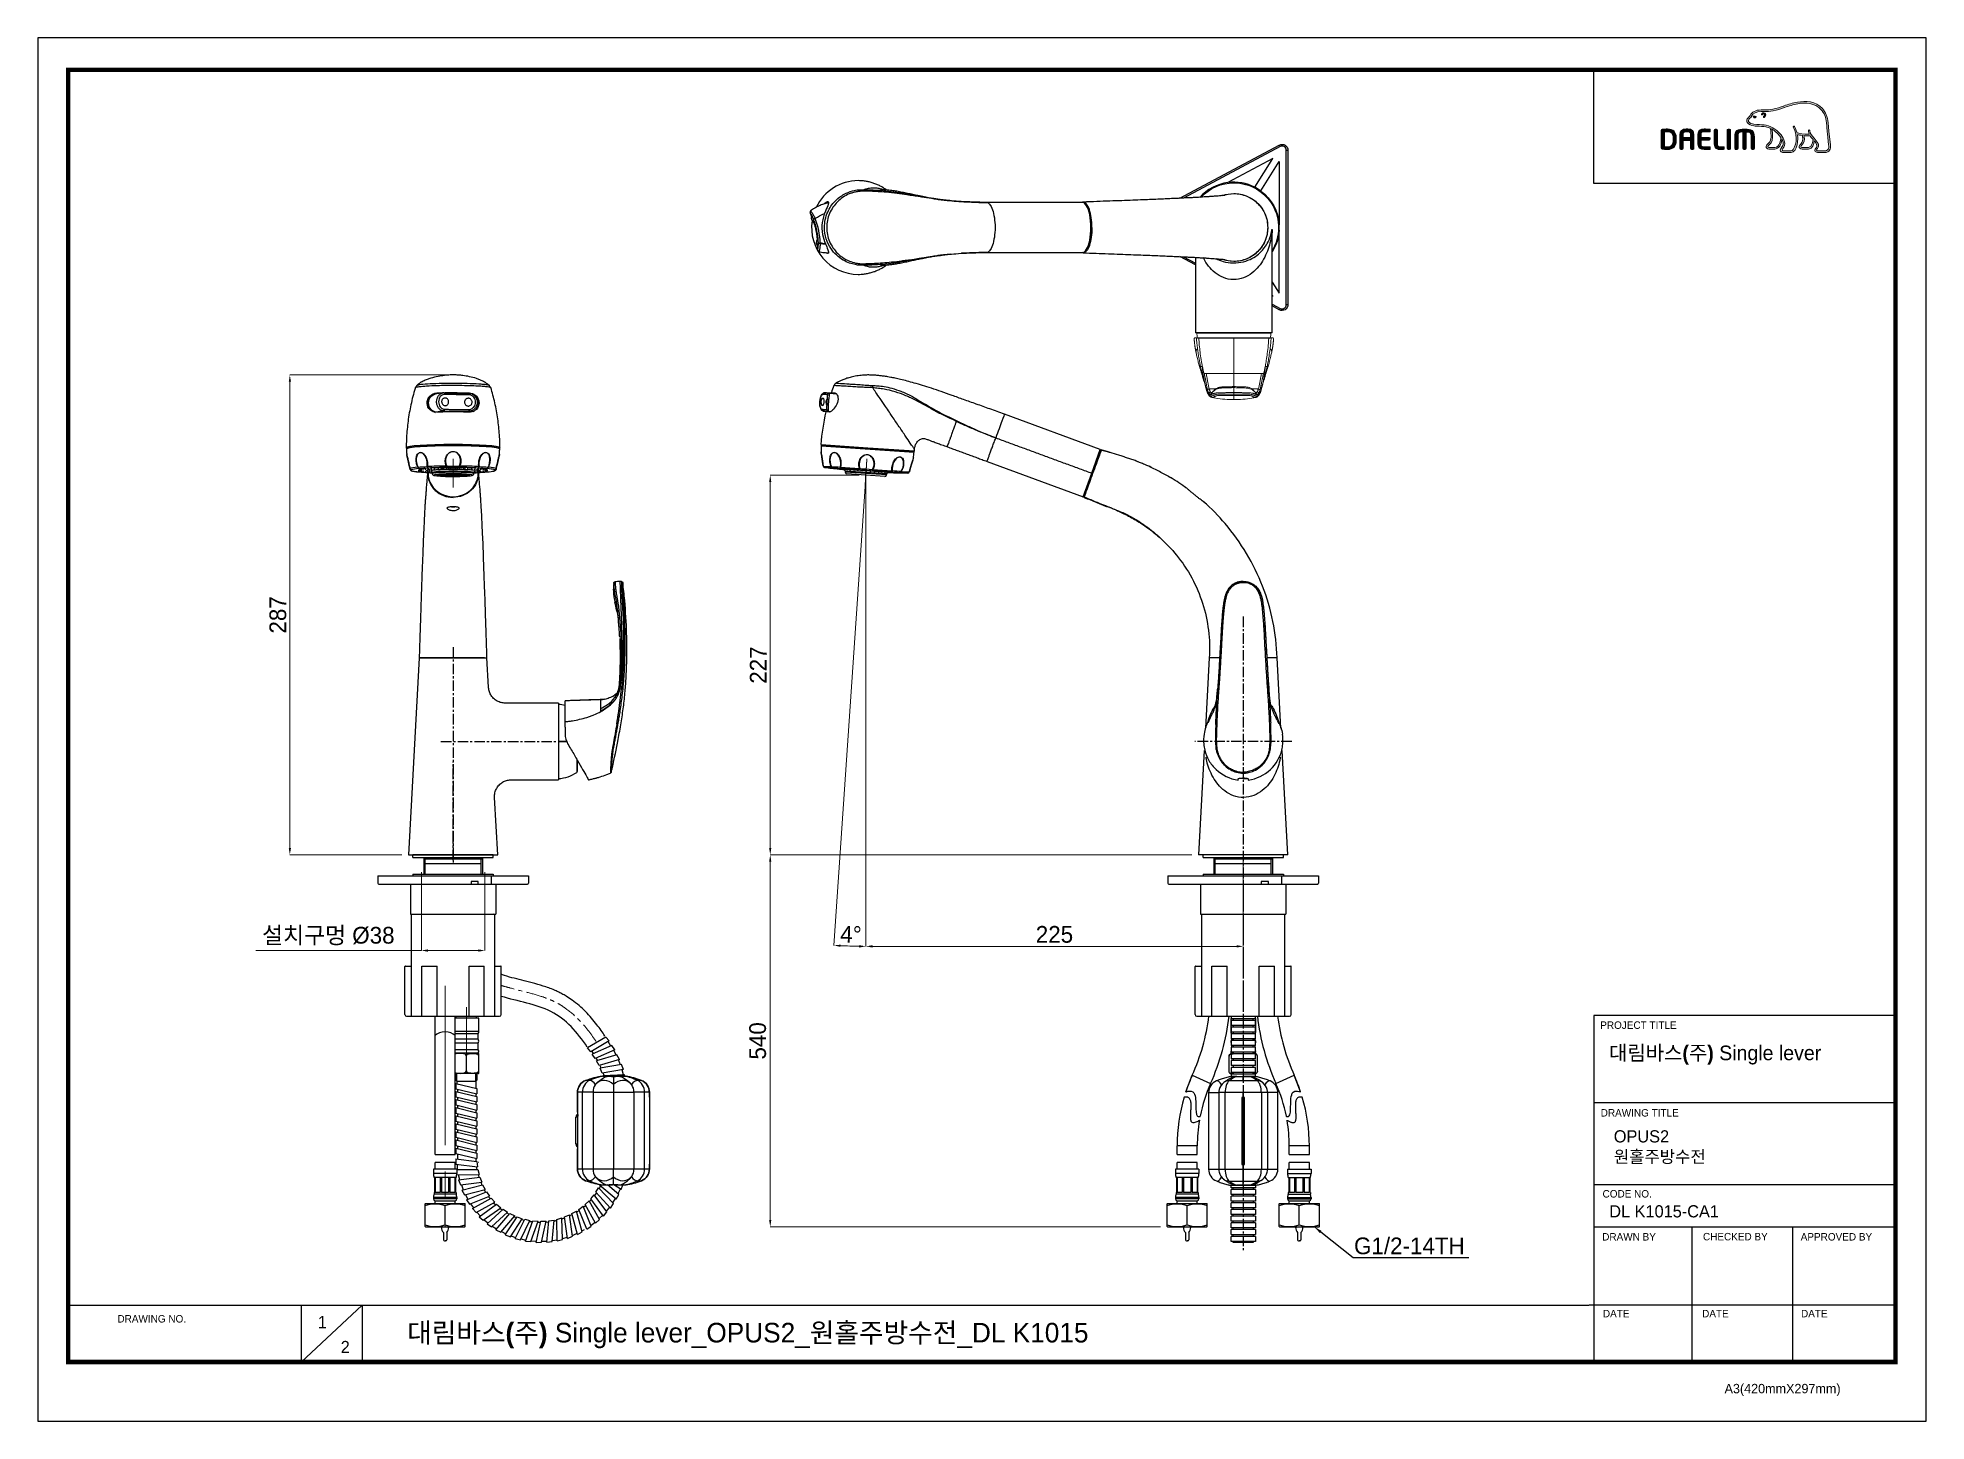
# Model space of a CAD drawing. Extents: x 0 to 1128, y 0 to 827.
import ezdxf
from ezdxf import colors
from ezdxf.entities.mleader import LeaderData, LeaderLine
from ezdxf.math import Vec2, Vec3

# ---------------------------------------------------------------- set-up
doc = ezdxf.new("R2010")
doc.units = 0
doc.header["$LTSCALE"] = 10
doc.header["$MEASUREMENT"] = 0
doc.header["$PDMODE"] = 3
doc.header["$PDSIZE"] = -10
doc.linetypes.add('CENTER', pattern=[2, 1.25, -0.25, 0.25, -0.25])
doc.linetypes.add('CENTER2', pattern=[28.575, 19.05, -3.175, 3.175, -3.175])
doc.layers.get('0').update_dxf_attribs({"linetype": 'CONTINUOUS'})
doc.layers.get('DEFPOINTS').update_dxf_attribs({"linetype": 'CONTINUOUS'})
for name, color, linetype in [('1', 7, 'CONTINUOUS'), ('DEF_LAYER_ASSEM_MEMBER', 7, 'CONTINUOUS'), ('Layer3', 2, 'CONTINUOUS')]:
    doc.layers.add(name, color=color, linetype=linetype)
for name, color, linetype, lineweight in [('Cneter', 1, 'CENTER2', 13), ('레이어 1', 7, 'CONTINUOUS', 0), ('외형선', 3, 'CONTINUOUS', 35)]:
    doc.layers.add(name, color=color, linetype=linetype, lineweight=lineweight)
doc.styles.add('Daelim Dimension', font='')
doc.styles.get("Standard").update_dxf_attribs({"font": ''})
doc.styles.get('Daelim Dimension').set_extended_font_data('나눔고딕')
doc.styles.get('Standard').set_extended_font_data('GulimChe')
doc.dimstyles.new('DEFAULT', dxfattribs={"dimscale": 2, "dimtxt": 2, "dimasz": 2, "dimexe": 0, "dimexo": 2, "dimgap": 1, "dimtad": 1, "dimdec": 0, "dimzin": 9, "dimdsep": 46, "dimtxsty": 'Daelim Dimension', "dimcen": 0.5, "dimclrd": 5, "dimclre": 5, "dimclrt": 256, "dimadec": 1, "dimazin": 0, "dimtfac": 1, "dimtdec": 0, "dimtix": 1, "dimtmove": 0, "dimatfit": 3, "dimfxl": 1, "dimtolj": 1, "dimtzin": 1, "dimlwd": 9, "dimlwe": 9, "dimarcsym": 0})

msp = doc.modelspace()

# ---------------------------------------------------------------- texts
at = {"color": 5, "ltscale": 40, "style": 'Daelim Dimension'}
for s, height, p in [('PROJECT TITLE', 4.453, (933.6, 234.5)), ('DRAWING TITLE', 4.453, (933.9, 182.1)), ('CODE NO.', 4.45, (935, 133.7)), ('DRAWN BY', 4.45, (934.8, 108)), ('CHECKED BY', 4.45, (995, 108.1)), ('APPROVED BY', 4.453, (1053.4, 108)), ('DRAWING NO.', 4.453, (47.6, 59)), ('DATE', 4.45, (935.2, 62.1)), ('DATE', 4.45, (994.5, 62.1)), ('DATE', 4.45, (1053.6, 62.1)), ('A3(420mmX297mm)', 5.62, (1007.9, 16.7))]:
    msp.add_text(s, height=height, dxfattribs=at).set_placement(p)
at = {"attachment_point": 1, "style": 'Daelim Dimension'}
for s, insert, char_height, width in [('{\\fPretendard Variable SemiBold|b0|i0|c129|p2;\\C7;대림바스(주)} Single lever', (938.9, 224.5), 8.729, 140.296), (' OPUS2\\P 원홀주방수전 ', (939, 173.9), 7.29, 122.635), ('DL K1015-CA1', (939, 129.1), 7.287, 122.635), ('1', (167.3, 62.9), 7.29, 10.17), ('2', (181, 48), 7.29, 10.17)]:
    msp.add_mtext(s, dxfattribs=dict(at, insert=insert, char_height=char_height, width=width))
at = {"color": 2, "insert": (220.7, 58.8), "char_height": 11.711, "width": 518.418, "attachment_point": 1, "style": 'Daelim Dimension'}
msp.add_mtext('{\\fPretendard Variable SemiBold|b0|i0|c129|p2;대림바스(주)} Single lever_OPUS2_원홀주방수전_DL K1015', dxfattribs=at)

# ---------------------------------------------------------------- blocks, each defined once
blk = doc.blocks.new('*D0')
at = {"color": 5, "lineweight": 9, "ltscale": 0.5, "transparency": 16777216}
for p, q in [((494.8, 561.4), (494.8, 283.8)), ((720.3, 334.5), (720.3, 283.8)), ((498.8, 283.8), (716.3, 283.8))]:
    blk.add_line(p, q, dxfattribs=at)
at = {"color": 5, "ltscale": 0.5, "transparency": 16777216}
for points in [[(498.8, 284.5), (498.8, 283.1), (494.8, 283.8)], [(716.3, 284.5), (716.3, 283.1), (720.3, 283.8)]]:
    blk.add_solid(points, dxfattribs=at)
at = {"layer": 'DEFPOINTS', "color": 0, "ltscale": 0.5, "transparency": 16777216}
for p in [(494.8, 565.4), (720.3, 338.5), (720.3, 283.8)]:
    blk.add_point(p, dxfattribs=at)
at = {"color": 7, "ltscale": 0.5, "transparency": 16777216, "insert": (607.5, 290.9), "char_height": 10, "attachment_point": 5, "style": 'Daelim Dimension'}
blk.add_mtext('\\A1;225', dxfattribs=at)
blk = doc.blocks.new('*D1')
at = {"color": 5, "lineweight": 9, "ltscale": 0.5, "transparency": 16777216}
for p, q in [((244.2, 625.3), (150.6, 625.3)), ((150.6, 621.3), (150.6, 342.5)), ((217.5, 338.5), (150.6, 338.5))]:
    blk.add_line(p, q, dxfattribs=at)
at = {"color": 5, "ltscale": 0.5, "transparency": 16777216}
for points in [[(150, 621.3), (151.3, 621.3), (150.6, 625.3)], [(150, 342.5), (151.3, 342.5), (150.6, 338.5)]]:
    blk.add_solid(points, dxfattribs=at)
at = {"layer": 'DEFPOINTS', "color": 0, "ltscale": 0.5, "transparency": 16777216}
for p in [(248.2, 625.3), (150.6, 338.5), (221.5, 338.5)]:
    blk.add_point(p, dxfattribs=at)
at = {"color": 7, "ltscale": 0.5, "transparency": 16777216, "insert": (143.5, 481.9), "char_height": 10, "attachment_point": 5, "rotation": 90, "style": 'Daelim Dimension'}
blk.add_mtext('\\A1;287', dxfattribs=at)
blk = doc.blocks.new('*D2')
at = {"color": 5, "lineweight": 9, "ltscale": 0.5, "transparency": 16777216}
for p, q in [((490.8, 565.4), (437.7, 565.4)), ((437.7, 561.4), (437.7, 342.5)), ((689.6, 338.5), (437.7, 338.5))]:
    blk.add_line(p, q, dxfattribs=at)
at = {"color": 5, "ltscale": 0.5, "transparency": 16777216}
for points in [[(437, 561.4), (438.3, 561.4), (437.7, 565.4)], [(437, 342.5), (438.3, 342.5), (437.7, 338.5)]]:
    blk.add_solid(points, dxfattribs=at)
at = {"layer": 'DEFPOINTS', "color": 0, "ltscale": 0.5, "transparency": 16777216}
for p in [(494.8, 565.4), (437.7, 338.5), (693.6, 338.5)]:
    blk.add_point(p, dxfattribs=at)
at = {"color": 7, "ltscale": 0.5, "transparency": 16777216, "insert": (430.5, 451.9), "char_height": 10, "attachment_point": 5, "rotation": 90, "style": 'Daelim Dimension'}
blk.add_mtext('\\A1;227', dxfattribs=at)
blk = doc.blocks.new('*D3')
at = {"color": 5, "lineweight": 9, "ltscale": 0.5, "transparency": 16777216}
for p, q in [((494.5, 561.4), (475.6, 284.4)), ((494.8, 557.4), (494.8, 283.8))]:
    blk.add_line(p, q, dxfattribs=at)
blk.add_arc((494.8, 565.4), 281.6, 266.9139, 269.1861, dxfattribs=at)
at = {"color": 5, "ltscale": 0.5, "transparency": 16777216}
for points in [[(479.6, 283.5), (479.7, 284.8), (475.6, 284.4)], [(490.8, 284.5), (490.8, 283.1), (494.8, 283.8)]]:
    blk.add_solid(points, dxfattribs=at)
at = {"layer": 'DEFPOINTS', "color": 0, "ltscale": 0.5, "transparency": 16777216}
for p in [(494.8, 566.3), (494.8, 565.4), (494.8, 565.4), (494.8, 561.4), (482, 284)]:
    blk.add_point(p, dxfattribs=at)
at = {"color": 7, "ltscale": 0.5, "transparency": 16777216, "insert": (485.9, 291), "char_height": 10, "attachment_point": 5, "rotation": 358.1516, "style": 'Daelim Dimension'}
blk.add_mtext('\\A1;4%%D', dxfattribs=at)
blk = doc.blocks.new('*D5')
at = {"color": 5, "lineweight": 9, "ltscale": 0.5, "transparency": 16777216}
for p, q in [((461.3, 338.5), (437.7, 338.5)), ((437.7, 334.5), (437.7, 120.2)), ((670.8, 116.2), (437.7, 116.2))]:
    blk.add_line(p, q, dxfattribs=at)
at = {"color": 5, "ltscale": 0.5, "transparency": 16777216}
for points in [[(437, 334.5), (438.3, 334.5), (437.7, 338.5)], [(437, 120.2), (438.3, 120.2), (437.7, 116.2)]]:
    blk.add_solid(points, dxfattribs=at)
at = {"layer": 'DEFPOINTS', "color": 0, "ltscale": 0.5, "transparency": 16777216}
for p in [(465.3, 338.5), (437.7, 116.2), (674.8, 116.2)]:
    blk.add_point(p, dxfattribs=at)
at = {"color": 7, "ltscale": 0.5, "transparency": 16777216, "insert": (430.2, 227.3), "char_height": 10, "attachment_point": 5, "rotation": 90, "style": 'Daelim Dimension'}
blk.add_mtext('\\A1;540', dxfattribs=at)
blk = doc.blocks.new('*D8')
at = {"color": 5, "lineweight": 9, "ltscale": 0.5, "transparency": 16777216}
for p, q in [((229.2, 328.1), (229.2, 281.3)), ((267.2, 328.1), (267.2, 281.3)), ((229.2, 281.3), (130.3, 281.3)), ((263.2, 281.3), (233.2, 281.3))]:
    blk.add_line(p, q, dxfattribs=at)
at = {"color": 5, "ltscale": 0.5, "transparency": 16777216}
for points in [[(233.2, 282), (233.2, 280.6), (229.2, 281.3)], [(263.2, 282), (263.2, 280.6), (267.2, 281.3)]]:
    blk.add_solid(points, dxfattribs=at)
at = {"layer": 'DEFPOINTS', "color": 0, "ltscale": 0.5, "transparency": 16777216}
for p in [(229.2, 332.1), (267.2, 332.1), (267.2, 281.3)]:
    blk.add_point(p, dxfattribs=at)
at = {"color": 7, "ltscale": 0.5, "transparency": 16777216, "insert": (173.6, 289.9), "char_height": 10, "attachment_point": 5, "style": 'Daelim Dimension'}
blk.add_mtext('\\A1;설치구멍 %%C38', dxfattribs=at)

# ---------------------------------------------------------------- dimensions: what is measured, and where the dimension line sits
at = {"color": 5, "ltscale": 0.5}
for base, p1, p2, text, picture, middle in [((150.6, 338.5), (248.2, 625.3), (221.5, 338.5), '287', '*D1', (143.5, 481.9)), ((437.7, 338.5), (494.8, 565.4), (693.6, 338.5), '227', '*D2', (430.5, 451.9)), ((437.7, 116.2), (465.3, 338.5), (674.8, 116.2), '540', '*D5', (430.2, 227.3))]:
    dim = msp.add_linear_dim(base=base, p1=p1, p2=p2, angle=90, text=text, dimstyle='DEFAULT', override={"dimtxt": 5, "dimclrd": 5, "dimclre": 5, "dimclrt": 7}, dxfattribs=at)
    dim.commit()
    dim.dimension.update_dxf_attribs({"geometry": picture, "text_midpoint": middle})
dim = msp.add_angular_dim_2l(base=(482, 284), line1=((494.8, 561.4), (494.8, 565.4)), line2=((494.8, 565.4), (494.8, 566.3)), text='4%%D', dimstyle='DEFAULT', override={"dimtxt": 5, "dimclrd": 5, "dimclre": 5, "dimclrt": 7}, dxfattribs=at)
dim.commit()
dim.dimension.update_dxf_attribs({"geometry": '*D3', "text_midpoint": (485.7, 283.9), "dimtype": 130})
dim = msp.add_linear_dim(base=(720.3, 283.8), p1=(494.8, 565.4), p2=(720.3, 338.5), text='225', dimstyle='DEFAULT', override={"dimtxt": 5, "dimclrd": 5, "dimclre": 5, "dimclrt": 7}, dxfattribs=at)
dim.commit()
dim.dimension.update_dxf_attribs({"geometry": '*D0', "text_midpoint": (607.5, 290.9)})
dim = msp.add_linear_dim(base=(267.2, 281.3), p1=(229.2, 332.1), p2=(267.2, 332.1), text='설치구멍 %%C<>', dimstyle='DEFAULT', override={"dimtxt": 5, "dimclrt": 7}, dxfattribs=at)
dim.commit()
dim.dimension.update_dxf_attribs({"geometry": '*D8', "text_midpoint": (173.6, 281.3), "dimtype": 160})

# ---------------------------------------------------------------- hatches: boundary and pattern name
at = {"layer": '레이어 1'}
h = msp.add_hatch(color=5, dxfattribs=at)
h.dxf.hatch_style = 1
edge = h.paths.add_edge_path(flags=16)
edge.add_spline(control_points=[(1069.5, 759.8), (1069.1, 759.3), (1068.4, 759.3), (1068.4, 759.3), (1068.4, 759.3), (1063.5, 759.3), (1063.5, 759.3), (1063.3, 759.3), (1063.1, 759.3), (1063, 759.4), (1063, 759.5), (1062.9, 759.6), (1062.9, 759.7), (1062.9, 760), (1063.1, 760.3), (1063.4, 760.6), (1063.6, 760.8), (1063.7, 761.1), (1063.9, 761.4), (1064.1, 762.1), (1064.1, 762.9), (1063.8, 763.6), (1063.2, 764.8), (1062.3, 765.8), (1061.5, 766.7), (1061.5, 766.7), (1061.2, 767), (1061.2, 767), (1060.1, 768.2), (1059, 769.5), (1058.9, 771.2), (1058.9, 771.5), (1058.7, 771.7), (1058.5, 771.7), (1058.5, 771.7), (1058.2, 771.6), (1058.2, 771.6), (1058.1, 771.5), (1058, 771.3), (1058, 771.2), (1058, 771.2), (1058, 771.1), (1058, 771.1), (1058.1, 770.5), (1058.2, 769.9), (1058.5, 769.3), (1058.5, 769.3), (1058.5, 769.2), (1058.5, 769.2), (1058.5, 769.2), (1058.4, 769.2), (1058.4, 769.2), (1055.3, 769.1), (1052.2, 769.7), (1051.2, 769.9), (1050.7, 772.2), (1049.8, 773.7), (1049.7, 773.7), (1049.6, 773.9), (1049.5, 774), (1049.4, 774), (1049.4, 774), (1049.2, 773.9), (1049.1, 773.9), (1049.1, 773.9), (1049.1, 773.8), (1048.9, 773.7), (1048.9, 773.7), (1048.9, 773.6), (1048.9, 773.6), (1048.9, 773.6), (1049, 773.3), (1049, 773.3), (1049.1, 773.2), (1050.7, 770.3), (1050.7, 766.5), (1050.7, 764.2), (1050.1, 762), (1048.9, 760), (1048.6, 759.5), (1048.2, 759.3), (1047.7, 759.3), (1047.7, 759.3), (1042.8, 759.3), (1042.8, 759.3), (1042.6, 759.3), (1042.3, 759.4), (1042.3, 759.8), (1042.3, 760), (1042.5, 760.3), (1042.8, 760.6), (1044.8, 762.9), (1043.6, 766.4), (1041.7, 768.7), (1039.8, 771), (1036.7, 773.8), (1032.8, 774.5), (1031.4, 774.8), (1029.1, 774.9), (1027.2, 775), (1027.2, 775), (1025.3, 775.1), (1025.3, 775.1), (1024.4, 775.2), (1022.8, 775.8), (1022.3, 776.7), (1022.1, 777.1), (1022.1, 777.5), (1022.4, 777.9), (1022.5, 778.2), (1022.8, 778.4), (1023, 778.7), (1023.4, 779), (1023.7, 779.3), (1023.9, 779.7), (1023.9, 779.7), (1024, 779.9), (1024, 779.9), (1024.9, 781.7), (1026.9, 782.6), (1029.8, 782.7), (1029.8, 782.7), (1031.4, 782.7), (1031.4, 782.7), (1033.2, 782.7), (1035.2, 782.7), (1036.9, 783.1), (1039.2, 783.6), (1041.6, 784.4), (1043.6, 785.1), (1043.6, 785.1), (1043.7, 785.1), (1043.7, 785.1), (1046.3, 786), (1048.9, 786.9), (1051.6, 787.4), (1056, 788.1), (1061.9, 788.1), (1065.7, 783.8), (1067.4, 781.9), (1068.5, 779.2), (1068.8, 775.9), (1068.8, 775.9), (1068.8, 775.9), (1068.8, 775.9), (1068.8, 775.8), (1068.9, 775.5), (1069, 773.3), (1069.1, 772.3), (1069.1, 771.3), (1069.4, 769.3), (1069.4, 769.3), (1070.1, 762.8), (1070.1, 762.8), (1070.1, 762.8), (1070.2, 762), (1070.2, 762), (1070.2, 761), (1070, 760.3), (1069.5, 759.8)], knot_values=[0, 0, 0, 0, 1, 1, 1, 2, 2, 2, 3, 3, 3, 4, 4, 4, 5, 5, 5, 6, 6, 6, 7, 7, 7, 8, 8, 8, 9, 9, 9, 10, 10, 10, 11, 11, 11, 12, 12, 12, 13, 13, 13, 14, 14, 14, 15, 15, 15, 16, 16, 16, 17, 17, 17, 18, 18, 18, 19, 19, 19, 20, 20, 20, 21, 21, 21, 22, 22, 22, 23, 23, 23, 24, 24, 24, 25, 25, 25, 26, 26, 26, 27, 27, 27, 28, 28, 28, 29, 29, 29, 30, 30, 30, 31, 31, 31, 32, 32, 32, 33, 33, 33, 34, 34, 34, 35, 35, 35, 36, 36, 36, 37, 37, 37, 38, 38, 38, 39, 39, 39, 40, 40, 40, 41, 41, 41, 42, 42, 42, 43, 43, 43, 44, 44, 44, 45, 45, 45, 46, 46, 46, 47, 47, 47, 48, 48, 48, 49, 49, 49, 50, 50, 50, 51, 51, 51, 52, 52, 52, 53, 53, 53, 53], degree=3, periodic=0)
edge = h.paths.add_edge_path(flags=16)
edge.add_spline(control_points=[(1058.1, 761.3), (1058.1, 761.3), (1054.1, 761.3), (1054.1, 761.3), (1053.8, 761.3), (1053.5, 761.5), (1053.5, 761.8), (1053.5, 762), (1053.7, 762.3), (1053.9, 762.5), (1054.7, 763.3), (1055.6, 764.3), (1055.6, 766.4), (1055.6, 766.4), (1055.5, 767.3), (1055.5, 767.3), (1055.5, 767.3), (1055.4, 768.2), (1055.4, 768.2), (1055.4, 768.2), (1055.3, 768.3), (1055.3, 768.3), (1055.3, 768.3), (1055.4, 768.3), (1055.4, 768.3), (1056.2, 768.2), (1057.6, 768.1), (1059, 768.2), (1059.4, 767.7), (1059.9, 766.9), (1060.8, 766), (1060.7, 765.5), (1060.3, 761.3), (1058.1, 761.3)], knot_values=[0, 0, 0, 0, 1, 1, 1, 2, 2, 2, 3, 3, 3, 4, 4, 4, 5, 5, 5, 6, 6, 6, 7, 7, 7, 8, 8, 8, 9, 9, 9, 10, 10, 10, 11, 11, 11, 11], degree=3, periodic=0)
edge = h.paths.add_edge_path(flags=16)
edge.add_spline(control_points=[(1037.9, 761.3), (1037.9, 761.3), (1034.3, 761.3), (1034.3, 761.3), (1034, 761.3), (1033.8, 761.5), (1033.8, 761.8), (1033.8, 762), (1033.9, 762.2), (1034.2, 762.5), (1035.1, 763.2), (1036.5, 764.3), (1036.6, 767.3), (1036.6, 767.3), (1036.6, 768.1), (1036.6, 768.1), (1036.6, 769.3), (1036.4, 770.9), (1036.1, 772.2), (1036.1, 772.2), (1036, 772.4), (1036, 772.4), (1036, 772.4), (1036.1, 772.3), (1036.1, 772.3), (1036.7, 772), (1039.6, 770), (1041.6, 767.1), (1041.5, 765.7), (1040.7, 761.3), (1037.9, 761.3)], knot_values=[0, 0, 0, 0, 1, 1, 1, 2, 2, 2, 3, 3, 3, 4, 4, 4, 5, 5, 5, 6, 6, 6, 7, 7, 7, 8, 8, 8, 9, 9, 9, 10, 10, 10, 10], degree=3, periodic=0)
edge = h.paths.add_edge_path()
edge.add_spline(control_points=[(1071.1, 762.9), (1071.1, 762.9), (1070.4, 769.4), (1070.4, 769.4), (1070.1, 771.4), (1070.1, 772.5), (1070, 773.4), (1070, 773.4), (1069.8, 776), (1069.8, 776), (1069.4, 779.5), (1068.3, 782.4), (1066.4, 784.5), (1062.4, 789.1), (1056.1, 789.1), (1051.5, 788.3), (1048.6, 787.9), (1046, 787), (1043.3, 786.1), (1043.3, 786.1), (1043.3, 786), (1043.3, 786), (1041.2, 785.4), (1038.9, 784.6), (1036.7, 784.1), (1035.1, 783.7), (1033.2, 783.7), (1031.4, 783.7), (1031.4, 783.7), (1029.7, 783.7), (1029.7, 783.7), (1026.5, 783.6), (1024.2, 782.5), (1023.1, 780.3), (1023.1, 780.3), (1023, 780.2), (1023, 780.2), (1022.9, 779.9), (1022.6, 779.6), (1022.3, 779.4), (1022.1, 779.1), (1021.8, 778.8), (1021.5, 778.4), (1021.3, 778), (1021.2, 777.6), (1021.2, 777.2), (1021.2, 776.9), (1021.2, 776.5), (1021.4, 776.2), (1022.1, 774.9), (1024.1, 774.2), (1025.3, 774.1), (1025.3, 774.1), (1027, 774), (1027.1, 774), (1028.8, 773.9), (1031.2, 773.8), (1032.6, 773.5), (1033.4, 773.4), (1034.3, 773.1), (1035.2, 772.7), (1035.3, 772.5), (1035.7, 770.5), (1035.7, 768.1), (1035.7, 768.1), (1035.7, 767.3), (1035.7, 767.3), (1035.5, 764.7), (1034.4, 763.9), (1033.6, 763.2), (1033.5, 763.1), (1032.8, 762.5), (1032.8, 761.8), (1032.7, 761.4), (1032.8, 761), (1033.1, 760.8), (1033.4, 760.5), (1033.8, 760.3), (1034.3, 760.3), (1034.3, 760.3), (1037.9, 760.3), (1037.9, 760.3), (1040.5, 760.3), (1041.8, 763.2), (1042.2, 765.8), (1042.2, 765.8), (1042.2, 766.2), (1042.2, 766.2), (1042.2, 766.2), (1042.3, 766), (1042.3, 766), (1042.7, 765.3), (1042.9, 764.4), (1042.9, 763.7), (1042.9, 762.7), (1042.6, 761.9), (1042, 761.3), (1041.9, 761.1), (1041.2, 760.4), (1041.2, 759.7), (1041.2, 759.7), (1041.2, 759.5), (1041.2, 759.5), (1041.3, 758.7), (1042, 758.3), (1042.6, 758.3), (1042.6, 758.3), (1047.7, 758.3), (1047.7, 758.3), (1048.6, 758.3), (1049.3, 758.7), (1049.8, 759.5), (1051, 761.6), (1051.7, 763.9), (1051.7, 766.3), (1051.7, 767.1), (1051.6, 767.9), (1051.5, 768.7), (1051.5, 768.7), (1051.5, 768.8), (1051.5, 768.8), (1051.5, 768.8), (1051.5, 768.8), (1051.5, 768.8), (1052.1, 768.7), (1053.1, 768.5), (1054.3, 768.4), (1054.3, 768.4), (1054.4, 768.4), (1054.4, 768.4), (1054.4, 768.4), (1054.5, 767.4), (1054.5, 767.4), (1054.5, 767.4), (1054.6, 767.2), (1054.6, 767.2), (1054.6, 767.2), (1054.6, 766.4), (1054.6, 766.4), (1054.6, 764.5), (1053.7, 763.6), (1053.2, 763.1), (1053.2, 763.1), (1052.6, 762.5), (1052.5, 761.9), (1052.5, 761.9), (1052.5, 761.7), (1052.5, 761.7), (1052.5, 761.5), (1052.5, 761.1), (1052.8, 760.8), (1053.1, 760.5), (1053.6, 760.3), (1054.2, 760.3), (1054.2, 760.3), (1058.1, 760.3), (1058.1, 760.3), (1060.5, 760.3), (1061.2, 763.3), (1061.5, 765), (1061.5, 765), (1061.5, 765.2), (1061.5, 765.2), (1061.5, 765.2), (1061.6, 765.1), (1061.6, 765.1), (1062.2, 764.4), (1062.6, 763.6), (1062.9, 763.1), (1063, 762.9), (1063.1, 762.6), (1063.1, 762.3), (1063.1, 762.3), (1063, 761.7), (1063, 761.7), (1062.9, 761.4), (1062.7, 761.1), (1062.5, 760.9), (1062.2, 760.5), (1061.8, 760.1), (1061.8, 759.6), (1061.8, 759.6), (1061.9, 759.3), (1061.9, 759.3), (1062, 758.7), (1062.5, 758.3), (1063.4, 758.3), (1063.4, 758.3), (1068.4, 758.3), (1068.4, 758.3), (1068.5, 758.3), (1069.5, 758.3), (1070.3, 759.1), (1070.9, 759.8), (1071.2, 760.7), (1071.2, 761.9), (1071.2, 761.9), (1071.1, 762.9), (1071.1, 762.9)], knot_values=[0, 0, 0, 0, 1, 1, 1, 2, 2, 2, 3, 3, 3, 4, 4, 4, 5, 5, 5, 6, 6, 6, 7, 7, 7, 8, 8, 8, 9, 9, 9, 10, 10, 10, 11, 11, 11, 12, 12, 12, 13, 13, 13, 14, 14, 14, 15, 15, 15, 16, 16, 16, 17, 17, 17, 18, 18, 18, 19, 19, 19, 20, 20, 20, 21, 21, 21, 22, 22, 22, 23, 23, 23, 24, 24, 24, 25, 25, 25, 26, 26, 26, 27, 27, 27, 28, 28, 28, 29, 29, 29, 30, 30, 30, 31, 31, 31, 32, 32, 32, 33, 33, 33, 34, 34, 34, 35, 35, 35, 36, 36, 36, 37, 37, 37, 38, 38, 38, 39, 39, 39, 40, 40, 40, 41, 41, 41, 42, 42, 42, 43, 43, 43, 44, 44, 44, 45, 45, 45, 46, 46, 46, 47, 47, 47, 48, 48, 48, 49, 49, 49, 50, 50, 50, 51, 51, 51, 52, 52, 52, 53, 53, 53, 54, 54, 54, 55, 55, 55, 56, 56, 56, 57, 57, 57, 58, 58, 58, 59, 59, 59, 60, 60, 60, 61, 61, 61, 62, 62, 62, 63, 63, 63, 64, 64, 64, 65, 65, 65, 66, 66, 66, 66], degree=3, periodic=0)
edge = h.paths.add_edge_path(flags=0)
edge.add_spline(control_points=[(1025.2, 779.9), (1025.2, 779.9), (1025.9, 780.2), (1026.8, 779.8), (1026.8, 779.8), (1027, 779.8), (1026.8, 779.6), (1026.4, 779), (1025.9, 778.9), (1025.9, 778.9), (1025.9, 778.9), (1025.6, 778.8), (1025.4, 779), (1025.1, 779.4), (1025.1, 779.6), (1025.1, 779.6), (1025.1, 779.6), (1025, 779.8), (1025.2, 779.9)], knot_values=[0, 0, 0, 0, 1, 1, 1, 2, 2, 2, 3, 3, 3, 4, 4, 4, 5, 5, 5, 6, 6, 6, 6], degree=3, periodic=0)
edge = h.paths.add_edge_path(flags=0)
edge.add_spline(control_points=[(1030, 781.2), (1029.9, 781.1), (1029.9, 780.9), (1030, 780.8), (1030.2, 780.7), (1030.3, 780.7), (1030.5, 780.8), (1030.5, 780.9), (1031.1, 781.6), (1031.6, 781.2), (1031.8, 781.1), (1031.9, 780.9), (1031.9, 780.7), (1031.8, 780.3), (1031.5, 779.8), (1031.2, 779.7), (1031.1, 779.6), (1031, 779.4), (1031.1, 779.2), (1031.1, 779.1), (1031.3, 779.1), (1031.5, 779.1), (1031.9, 779.3), (1032.5, 780), (1032.5, 780.7), (1032.6, 781.1), (1032.4, 781.5), (1032, 781.8), (1031.2, 782.3), (1030.4, 781.6), (1030, 781.2)], knot_values=[0, 0, 0, 0, 1, 1, 1, 2, 2, 2, 3, 3, 3, 4, 4, 4, 5, 5, 5, 6, 6, 6, 7, 7, 7, 8, 8, 8, 9, 9, 9, 10, 10, 10, 10], degree=3, periodic=0)
edge = h.paths.add_edge_path(flags=0)
edge.add_spline(control_points=[(1029.9, 780.7), (1029.9, 780.7), (1029.9, 780.7), (1029.9, 780.7), (1029.9, 780.7), (1029.9, 780.7), (1029.9, 780.7)], knot_values=[0, 0, 0, 0, 1, 1, 1, 2, 2, 2, 2], degree=3, periodic=0)
h = msp.add_hatch(color=5, dxfattribs=at)
h.dxf.hatch_style = 2
edge = h.paths.add_edge_path()
edge.add_spline(control_points=[(1025.2, 779.9), (1025.2, 779.9), (1025.9, 780.2), (1026.8, 779.8), (1026.8, 779.8), (1027, 779.8), (1026.8, 779.6), (1026.4, 779), (1025.9, 778.9), (1025.9, 778.9), (1025.9, 778.9), (1025.6, 778.8), (1025.4, 779), (1025.1, 779.4), (1025.1, 779.6), (1025.1, 779.6), (1025.1, 779.6), (1025, 779.8), (1025.2, 779.9)], knot_values=[0, 0, 0, 0, 1, 1, 1, 2, 2, 2, 3, 3, 3, 4, 4, 4, 5, 5, 5, 6, 6, 6, 6], degree=3, periodic=0)
h = msp.add_hatch(color=5, dxfattribs=at)
h.dxf.hatch_style = 2
edge = h.paths.add_edge_path()
edge.add_spline(control_points=[(1030, 781.2), (1029.9, 781.1), (1029.9, 780.9), (1030, 780.8), (1030.2, 780.7), (1030.3, 780.7), (1030.5, 780.8), (1030.5, 780.9), (1031.1, 781.6), (1031.6, 781.2), (1031.8, 781.1), (1031.9, 780.9), (1031.9, 780.7), (1031.8, 780.3), (1031.5, 779.8), (1031.2, 779.7), (1031.1, 779.6), (1031, 779.4), (1031.1, 779.2), (1031.1, 779.1), (1031.3, 779.1), (1031.5, 779.1), (1031.9, 779.3), (1032.5, 780), (1032.5, 780.7), (1032.6, 781.1), (1032.4, 781.5), (1032, 781.8), (1031.2, 782.3), (1030.4, 781.6), (1030, 781.2)], knot_values=[0, 0, 0, 0, 1, 1, 1, 2, 2, 2, 3, 3, 3, 4, 4, 4, 5, 5, 5, 6, 6, 6, 7, 7, 7, 8, 8, 8, 9, 9, 9, 10, 10, 10, 10], degree=3, periodic=0)
h = msp.add_hatch(color=5, dxfattribs=at)
h.dxf.hatch_style = 2
edge = h.paths.add_edge_path()
edge.add_spline(control_points=[(977.1, 765.1), (977.1, 762.8), (976.1, 761.7), (973.9, 761.7), (973.9, 761.7), (972.4, 761.7), (972, 761.7), (972, 761.7), (972, 770.5), (972, 770.5), (972.8, 770.6), (973.9, 770.6), (973.9, 770.6), (976.1, 770.6), (977.1, 769.6), (977.1, 767.2), (977.1, 767.2), (977.1, 765.1), (977.1, 765.1)], knot_values=[0, 0, 0, 0, 1, 1, 1, 2, 2, 2, 3, 3, 3, 4, 4, 4, 5, 5, 5, 6, 6, 6, 6], degree=3, periodic=0)
edge = h.paths.add_edge_path()
edge.add_spline(control_points=[(973.9, 772.3), (972.7, 772.3), (971.1, 772.2), (970.6, 772.1), (970.3, 772.1), (970.1, 771.8), (970.1, 771.5), (970.1, 771.5), (970.1, 760.8), (970.1, 760.8), (970.1, 760.5), (970.3, 760.2), (970.7, 760.2), (971.1, 760.1), (972.7, 760), (973.9, 760), (977.2, 760), (979, 761.8), (979, 765.1), (979, 765.1), (979, 767.2), (979, 767.2), (979, 770.5), (977.2, 772.3), (973.9, 772.3)], knot_values=[0, 0, 0, 0, 1, 1, 1, 2, 2, 2, 3, 3, 3, 4, 4, 4, 5, 5, 5, 6, 6, 6, 7, 7, 7, 8, 8, 8, 8], degree=3, periodic=0)
h = msp.add_hatch(color=5, dxfattribs=at)
h.dxf.hatch_style = 2
edge = h.paths.add_edge_path()
edge.add_spline(control_points=[(987.6, 767.2), (987.6, 767.2), (983.1, 767.2), (983.1, 767.2), (983.1, 767.4), (983.1, 768.8), (983.1, 768.8), (983.1, 770.3), (983.6, 770.6), (984.9, 770.6), (984.9, 770.6), (985.9, 770.6), (985.9, 770.6), (987.2, 770.6), (987.6, 770.3), (987.6, 768.8), (987.6, 768.8), (987.6, 767.4), (987.6, 767.2)], knot_values=[0, 0, 0, 0, 1, 1, 1, 2, 2, 2, 3, 3, 3, 4, 4, 4, 5, 5, 5, 6, 6, 6, 6], degree=3, periodic=0)
edge = h.paths.add_edge_path()
edge.add_spline(control_points=[(985.9, 772.3), (985.9, 772.3), (984.9, 772.3), (984.9, 772.3), (982.4, 772.3), (981.2, 771.2), (981.2, 768.8), (981.2, 768.8), (981.2, 760.7), (981.2, 760.7), (981.2, 760.4), (981.5, 760.1), (981.7, 760.1), (981.7, 760.1), (982.6, 760.1), (982.6, 760.1), (982.9, 760.1), (983.1, 760.4), (983.1, 760.7), (983.1, 760.7), (983.1, 765.4), (983.1, 765.5), (983.1, 765.5), (987.6, 765.5), (987.6, 765.5), (987.6, 765.4), (987.6, 760.7), (987.6, 760.7), (987.6, 760.4), (987.9, 760.1), (988.2, 760.1), (988.2, 760.1), (989, 760.1), (989, 760.1), (989.4, 760.1), (989.6, 760.4), (989.6, 760.7), (989.6, 760.7), (989.6, 768.8), (989.6, 768.8), (989.6, 771.2), (988.4, 772.3), (985.9, 772.3)], knot_values=[0, 0, 0, 0, 1, 1, 1, 2, 2, 2, 3, 3, 3, 4, 4, 4, 5, 5, 5, 6, 6, 6, 7, 7, 7, 8, 8, 8, 9, 9, 9, 10, 10, 10, 11, 11, 11, 12, 12, 12, 13, 13, 13, 14, 14, 14, 14], degree=3, periodic=0)
h = msp.add_hatch(color=5, dxfattribs=at)
h.dxf.hatch_style = 2
edge = h.paths.add_edge_path()
edge.add_spline(control_points=[(992, 769.2), (992, 769.2), (992, 763.2), (992, 763.2), (992, 761), (993.2, 760), (995.7, 760), (996.7, 760), (998.2, 760), (998.8, 760.1), (998.8, 760.1), (999.1, 760.1), (999.1, 760.1), (999.1, 760.1), (999.2, 760.1), (999.2, 760.1), (999.2, 760.1), (999.2, 761.7), (999.2, 761.7), (999.2, 761.7), (995.7, 761.7), (995.7, 761.7), (993.9, 761.7), (993.9, 762.2), (993.9, 763.2), (993.9, 763.2), (993.9, 765.4), (993.9, 765.6), (994.1, 765.6), (998.6, 765.6), (998.6, 765.6), (998.9, 765.6), (999.2, 765.8), (999.2, 766.1), (999.2, 766.1), (999.2, 766.7), (999.2, 766.7), (999.2, 767), (998.9, 767.2), (998.6, 767.2), (998.6, 767.2), (994.1, 767.2), (993.9, 767.2), (993.9, 767.4), (993.9, 769.2), (993.9, 769.2), (993.9, 770.1), (993.9, 770.6), (995.7, 770.6), (995.7, 770.6), (999.2, 770.5), (999.2, 770.5), (999.2, 770.5), (999.2, 772.1), (999.2, 772.1), (999.2, 772.1), (998.8, 772.2), (998.8, 772.2), (998.1, 772.2), (996.5, 772.3), (995.7, 772.3), (993.2, 772.3), (992, 771.3), (992, 769.2)], knot_values=[0, 0, 0, 0, 1, 1, 1, 2, 2, 2, 3, 3, 3, 4, 4, 4, 5, 5, 5, 6, 6, 6, 7, 7, 7, 8, 8, 8, 9, 9, 9, 10, 10, 10, 11, 11, 11, 12, 12, 12, 13, 13, 13, 14, 14, 14, 15, 15, 15, 16, 16, 16, 17, 17, 17, 18, 18, 18, 19, 19, 19, 20, 20, 20, 21, 21, 21, 21], degree=3, periodic=0)
h = msp.add_hatch(color=5, dxfattribs=at)
h.dxf.hatch_style = 2
edge = h.paths.add_edge_path()
edge.add_spline(control_points=[(1002.3, 772.2), (1002, 772.2), (1001.7, 771.9), (1001.7, 771.6), (1001.7, 771.6), (1001.7, 763.2), (1001.7, 763.2), (1001.7, 760.4), (1003.6, 760), (1005.2, 760), (1006.5, 760), (1006.8, 760.1), (1007.1, 760.1), (1007.1, 760.1), (1007.3, 760.2), (1007.3, 760.2), (1007.3, 760.2), (1007.6, 760.2), (1007.6, 760.2), (1007.6, 760.2), (1007.7, 760.2), (1007.7, 760.2), (1007.7, 760.2), (1007.7, 761.7), (1007.7, 761.7), (1007.7, 761.7), (1005.3, 761.7), (1005.3, 761.7), (1003.6, 761.7), (1003.6, 762.4), (1003.6, 763), (1003.6, 763), (1003.6, 771.6), (1003.6, 771.6), (1003.6, 771.9), (1003.4, 772.2), (1003.1, 772.2), (1003.1, 772.2), (1002.3, 772.2), (1002.3, 772.2)], knot_values=[0, 0, 0, 0, 1, 1, 1, 2, 2, 2, 3, 3, 3, 4, 4, 4, 5, 5, 5, 6, 6, 6, 7, 7, 7, 8, 8, 8, 9, 9, 9, 10, 10, 10, 11, 11, 11, 12, 12, 12, 13, 13, 13, 13], degree=3, periodic=0)
h = msp.add_hatch(color=5, dxfattribs=at)
h.dxf.hatch_style = 2
edge = h.paths.add_edge_path()
edge.add_spline(control_points=[(1010.1, 772.2), (1009.7, 772.2), (1009.5, 771.9), (1009.5, 771.7), (1009.5, 771.7), (1009.5, 760.7), (1009.5, 760.7), (1009.5, 760.4), (1009.8, 760.1), (1010.1, 760.1), (1010.1, 760.1), (1010.9, 760.1), (1010.9, 760.1), (1011.3, 760.1), (1011.5, 760.4), (1011.5, 760.7), (1011.5, 760.7), (1011.5, 771.7), (1011.5, 771.7), (1011.5, 771.9), (1011.2, 772.2), (1010.9, 772.2), (1010.9, 772.2), (1010.1, 772.2), (1010.1, 772.2)], knot_values=[0, 0, 0, 0, 1, 1, 1, 2, 2, 2, 3, 3, 3, 4, 4, 4, 5, 5, 5, 6, 6, 6, 7, 7, 7, 8, 8, 8, 8], degree=3, periodic=0)
h = msp.add_hatch(color=5, dxfattribs=at)
h.dxf.hatch_style = 2
edge = h.paths.add_edge_path()
edge.add_spline(control_points=[(1014, 767.4), (1014, 767.4), (1014, 760.7), (1014, 760.7), (1014, 760.4), (1014.3, 760.1), (1014.5, 760.1), (1014.5, 760.1), (1015.4, 760.1), (1015.4, 760.1), (1015.8, 760.1), (1016, 760.4), (1016, 760.7), (1016, 760.7), (1016, 767.3), (1016, 767.3), (1016, 770.2), (1016.4, 770.5), (1018.9, 770.5), (1018.9, 770.3), (1018.9, 760.7), (1018.9, 760.7), (1018.9, 760.4), (1019.1, 760.1), (1019.4, 760.1), (1019.4, 760.1), (1020.3, 760.1), (1020.3, 760.1), (1020.6, 760.1), (1020.8, 760.4), (1020.8, 760.7), (1020.8, 760.7), (1020.8, 770.2), (1020.8, 770.4), (1022, 770.4), (1022.8, 770.3), (1023.2, 769.9), (1023.7, 769.4), (1023.8, 768.6), (1023.8, 767.3), (1023.8, 767.3), (1023.8, 760.7), (1023.8, 760.7), (1023.8, 760.4), (1024, 760.1), (1024.3, 760.1), (1024.3, 760.1), (1025.2, 760.1), (1025.2, 760.1), (1025.5, 760.1), (1025.7, 760.4), (1025.7, 760.7), (1025.7, 760.7), (1025.7, 767.4), (1025.7, 767.4), (1025.7, 771.5), (1024.2, 772.2), (1019.9, 772.2), (1015.5, 772.2), (1014, 771.5), (1014, 767.4)], knot_values=[0, 0, 0, 0, 1, 1, 1, 2, 2, 2, 3, 3, 3, 4, 4, 4, 5, 5, 5, 6, 6, 6, 7, 7, 7, 8, 8, 8, 9, 9, 9, 10, 10, 10, 11, 11, 11, 12, 12, 12, 13, 13, 13, 14, 14, 14, 15, 15, 15, 16, 16, 16, 17, 17, 17, 18, 18, 18, 19, 19, 19, 20, 20, 20, 20], degree=3, periodic=0)

# ---------------------------------------------------------------- linework, layer by layer
at = {"color": 5, "ltscale": 0.5}
for p, q in [((929.8, 739.7), (929.8, 807.6)), ((929.8, 242.4), (929.8, 34.3))]:
    msp.add_line(p, q, dxfattribs=at)
at = {"color": 5}
for p, q in [((1037.7, 760.3), (1037.7, 760.3)), ((18.1, 69.3), (926.7, 69.3))]:
    msp.add_line(p, q, dxfattribs=at)
at = {"color": 5, "ltscale": 40}
for p, q in [((1110.1, 739.7), (929.8, 739.7)), ((1110.1, 242.4), (929.8, 242.4)), ((1110.1, 190.2), (929.8, 190.2)), ((1110.1, 190.2), (929.8, 190.2)), ((1110.1, 141.2), (929.8, 141.2)), ((1110.1, 141.2), (929.8, 141.2)), ((1110.1, 115.9), (929.8, 115.9)), ((1110.1, 115.9), (929.8, 115.9)), ((988.4, 115.9), (988.4, 35.4)), ((1048.5, 115.9), (1048.5, 35.4)), ((157.4, 69.3), (157.4, 35.3)), ((157.4, 69.3), (157.4, 35.3)), ((193.8, 69.3), (157.4, 35.3)), ((193.8, 69.3), (157.4, 35.3)), ((193.8, 69.3), (193.8, 35.3)), ((193.8, 69.3), (193.8, 35.3)), ((1110.1, 69.4), (927, 69.4)), ((1110.1, 69.4), (931.2, 69.4)), ((1110.1, 35.4), (955.6, 35.4))]:
    msp.add_line(p, q, dxfattribs=at)
at = {"ltscale": 0.5}
for p, q in [((692.5, 650.4), (736.8, 650.4)), ((494.8, 565.4), (494.8, 566.3)), ((494.8, 561.4), (494.8, 565.4)), ((221.5, 338.5), (274.8, 338.5)), ((272.2, 338.5), (224.2, 338.5)), ((747, 338.5), (693.6, 338.5)), ((744.3, 338.5), (696.3, 338.5)), ((262.3, 207.9), (249.4, 207.9)), ((256.1, 209.4), (256.1, 207.9)), ((337.5, 206.2), (336.3, 206.1)), ((344, 201.3), (344, 196.6)), ((250.8, 150.5), (250.8, 153.5)), ((252.2, 144.3), (251.3, 147.3)), ((713, 111.5), (727.6, 111.5)), ((726.3, 106.8), (714.3, 106.8))]:
    msp.add_line(p, q, dxfattribs=at)
at = {"color": 7, "ltscale": 0.5}
msp.add_line((692.9, 647.4), (736.4, 647.4), dxfattribs=at)
at = {"color": 1, "linetype": 'CENTER', "ltscale": 0.5}
for p, q in [((720.3, 480.9), (720.3, 101.8)), ((749.3, 406.2), (691.3, 406.2))]:
    msp.add_line(p, q, dxfattribs=at)
at = {"color": 0}
for p, q in [((203.2, 326), (293.2, 326)), ((203.7, 321), (292.7, 321)), ((263.2, 322.5), (259, 322.5)), ((259, 322.5), (259, 321)), ((263.2, 321), (263.2, 322.5)), ((271.2, 321), (271.2, 326)), ((675.3, 326), (765.3, 326)), ((675.8, 321), (764.8, 321)), ((735.3, 322.5), (731.1, 322.5)), ((731.1, 322.5), (731.1, 321)), ((735.3, 321), (735.3, 322.5)), ((743.3, 321), (743.3, 326)), ((229.5, 242), (229.5, 272)), ((238.6, 242), (238.6, 272)), ((257.7, 242), (257.7, 272)), ((266.8, 242), (266.8, 272)), ((701.6, 242), (701.6, 272)), ((710.7, 242), (710.7, 272)), ((729.9, 242), (729.9, 272)), ((739, 242), (739, 272))]:
    msp.add_line(p, q, dxfattribs=at)
for p, q in [((339.4, 229.6), (328.4, 223.2)), ((341.5, 227.3), (330.5, 220.8)), ((341.5, 227.3), (339.4, 229.6)), ((342.4, 224.2), (340.8, 226.9)), ((330.5, 220.8), (328.4, 223.2)), ((332.1, 219.9), (331, 221.1)), ((343, 224.5), (331.2, 219.4)), ((333.1, 216.8), (331.2, 219.4)), ((344.8, 221.9), (333.1, 216.8)), ((334.5, 215.7), (333.6, 217)), ((346.1, 218.9), (333.9, 215.4)), ((335.4, 212.5), (333.9, 215.4)), ((347.6, 216.1), (335.4, 212.5)), ((344.8, 221.9), (343, 224.5)), ((345.7, 218.8), (344.2, 221.6)), ((345.6, 218.9), (344.2, 221.6)), ((347.6, 216.1), (346.1, 218.9)), ((348.1, 213), (347, 215.9)), ((249.8, 207.9), (249.8, 203.8)), ((250.4, 203.2), (249.8, 203.8)), ((250.4, 203.2), (250.4, 203.3)), ((250.4, 203.2), (250.4, 201.8)), ((250.4, 203.2), (261.8, 203.2)), ((261.8, 203.2), (262.3, 203.8)), ((261.8, 203.2), (261.8, 199)), ((262.3, 207.9), (262.3, 203.8)), ((336.7, 211.3), (335.9, 212.7)), ((348.7, 213.1), (336.1, 211.1)), ((337.3, 208.1), (336.1, 211.1)), ((349.9, 210.2), (337.3, 208.1)), ((338.4, 206.7), (337.9, 208.2)), ((350.6, 207.1), (337.9, 206.5)), ((338, 206.2), (337.9, 206.5)), ((349.9, 210.2), (348.7, 213.1)), ((350, 207), (349.2, 210)), ((350.9, 206.2), (350.6, 207.1)), ((249.8, 201.9), (262.3, 198.9)), ((249.8, 201.9), (249.8, 198.7)), ((249.8, 198.7), (262.3, 195.7)), ((249.8, 197.1), (262.3, 194.1)), ((249.8, 197.1), (249.8, 193.9)), ((249.8, 193.9), (262.3, 190.8)), ((249.8, 192.3), (262.3, 189.2)), ((249.8, 192.3), (249.8, 189)), ((250.7, 198.5), (250.7, 196.9)), ((250.7, 193.7), (250.7, 192.1)), ((261.8, 195.8), (261.8, 194.2)), ((262.3, 198.9), (262.3, 195.7)), ((262.3, 194.1), (262.3, 190.8)), ((249.8, 189), (262.3, 186)), ((249.8, 187.4), (262.3, 184.4)), ((249.8, 187.4), (249.8, 184.2)), ((249.8, 184.2), (249.8, 184.2)), ((249.8, 184.2), (262.3, 181.2)), ((249.8, 182.6), (262.3, 179.5)), ((249.8, 182.6), (249.8, 179.3)), ((250.7, 188.8), (250.7, 187.2)), ((250.7, 184), (250.7, 182.4)), ((261.8, 191), (261.8, 189.4)), ((261.8, 186.1), (261.8, 184.5)), ((261.8, 181.3), (261.8, 179.7)), ((262.3, 189.2), (262.3, 186)), ((262.3, 184.4), (262.3, 181.2)), ((249.8, 179.3), (262.3, 176.3)), ((249.8, 177.7), (262.3, 174.7)), ((249.8, 177.7), (249.8, 174.5)), ((249.8, 174.5), (262.3, 171.5)), ((249.8, 172.9), (262.3, 169.9)), ((249.8, 172.9), (249.8, 169.7)), ((249.8, 169.7), (262.3, 166.6)), ((250.7, 179.2), (250.7, 177.5)), ((250.7, 174.3), (250.7, 172.7)), ((250.7, 169.5), (250.7, 167.9)), ((261.8, 176.4), (261.8, 174.8)), ((261.8, 171.6), (261.8, 170)), ((262.3, 179.5), (262.3, 176.3)), ((262.3, 174.7), (262.3, 171.5)), ((262.3, 169.9), (262.3, 166.6)), ((249.8, 168.1), (262.3, 165)), ((249.8, 168.1), (249.8, 164.8)), ((249.8, 164.8), (262.3, 161.8)), ((249.8, 163.2), (262.3, 160.2)), ((249.8, 163.2), (249.8, 160)), ((249.8, 160), (262.3, 157)), ((250.7, 164.6), (250.7, 163)), ((250.7, 159.8), (250.7, 156.7)), ((261.8, 166.8), (261.8, 165.2)), ((261.8, 161.9), (261.8, 160.3)), ((262.3, 165), (262.3, 161.8)), ((262.3, 160.2), (262.3, 157)), ((249.8, 156.8), (262.4, 155.3)), ((249.8, 156.8), (249.8, 153.6)), ((249.8, 153.6), (262.7, 152.1)), ((250.3, 147.3), (263.7, 147.4)), ((250.4, 150.5), (262.9, 150.5)), ((261.8, 157.1), (261.8, 155.5)), ((262, 152.1), (262.4, 150.5)), ((262.3, 155.3), (262.7, 152.1)), ((262.9, 150.5), (263.7, 147.4)), ((263.1, 147.4), (263.5, 145.8)), ((251.3, 144.2), (264.1, 145.8)), ((251.3, 144.2), (252.5, 141.2)), ((252.5, 141.2), (265.3, 142.8)), ((253.1, 141.3), (254.2, 138.3)), ((253.4, 138.1), (265.8, 141.3)), ((253.4, 138.1), (254.9, 135.3)), ((254.9, 135.3), (267.4, 138.5)), ((255.5, 135.4), (256.9, 132.7)), ((256.1, 132.4), (268.1, 137.1)), ((264.1, 145.8), (265.3, 142.8)), ((264.7, 142.8), (265.3, 141.2)), ((265.8, 141.3), (267.4, 138.5)), ((266.8, 138.3), (267.6, 136.9)), ((268.1, 137.1), (269.9, 134.5)), ((330.4, 133), (332.5, 135.4)), ((340.1, 125.1), (332.5, 135.4)), ((332.9, 135), (333.8, 136.4)), ((333.4, 136.8), (335.1, 139.5)), ((342.2, 127.4), (333.4, 136.8)), ((344, 130.1), (335.1, 139.5)), ((335.6, 139.1), (336.3, 140.6)), ((335.8, 140.9), (336, 141.3)), ((345.7, 132.7), (335.8, 140.9)), ((347.2, 135.6), (340.5, 141.2)), ((348.6, 138.4), (344.3, 141.2)), ((345.7, 132.7), (347.2, 135.6)), ((346.8, 136.1), (348.1, 138.8)), ((348.6, 138.4), (349.6, 141.2)), ((256.1, 132.4), (258, 129.8)), ((258, 129.8), (269.9, 134.5)), ((258.5, 130), (260.3, 127.5)), ((259.7, 127.2), (271, 133.3)), ((259.7, 127.2), (261.9, 124.8)), ((261.9, 124.8), (273.2, 130.9)), ((261.9, 124.8), (273.2, 130.9)), ((262.4, 125), (264.4, 122.7)), ((263.8, 122.2), (274.2, 129.7)), ((266.2, 120.1), (276.7, 127.6)), ((268.5, 118), (278, 126.7)), ((269.4, 134.2), (270.5, 133)), ((271, 133.3), (273.2, 130.9)), ((271.1, 116.2), (280.6, 124.9)), ((272.6, 130.4), (273.8, 129.3)), ((273.7, 114.4), (282.1, 124.2)), ((274.2, 129.7), (276.7, 127.6)), ((276.2, 127.2), (277.5, 126.3)), ((278, 126.7), (280.6, 124.9)), ((280.3, 124.5), (281.7, 123.7)), ((282.1, 124.2), (285, 122.7)), ((319.1, 124.1), (321.9, 125.6)), ((325.3, 113.2), (321.9, 125.6)), ((322.1, 125.1), (323.4, 126)), ((323.2, 126.6), (325.8, 128.5)), ((328.1, 114.7), (323.2, 126.6)), ((330.7, 116.6), (325.8, 128.5)), ((326.1, 127.9), (327.3, 129)), ((327, 129.5), (329.4, 131.7)), ((333.3, 118.3), (327, 129.5)), ((335.7, 120.5), (329.4, 131.7)), ((329.7, 131.3), (330.8, 132.5)), ((338, 122.6), (330.4, 133)), ((338, 122.6), (340.1, 125.1)), ((339.8, 125.6), (341.8, 127.9)), ((342.2, 127.4), (344, 130.1)), ((343.6, 130.6), (345.3, 133.1)), ((263.8, 122.2), (266.2, 120.1)), ((266.7, 120.4), (268.9, 118.5)), ((268.5, 118), (271.1, 116.2)), ((271.6, 116.6), (274.1, 114.9)), ((273.7, 114.4), (276.6, 112.9)), ((276.6, 112.9), (285, 122.7)), ((277, 113.3), (279.7, 112)), ((279.3, 111.4), (286.5, 122.1)), ((282.4, 110.3), (289.5, 121)), ((284.6, 122.2), (286.1, 121.7)), ((285.2, 109.2), (291, 120.7)), ((286.5, 122.1), (289.5, 121)), ((288.4, 108.5), (294.1, 120)), ((289.2, 120.6), (290.7, 120.2)), ((291, 120.7), (294.1, 120)), ((291.4, 107.7), (295.8, 119.8)), ((294, 119.4), (295.6, 119.3)), ((294.6, 107.4), (299, 119.5)), ((294.6, 107.4), (299, 119.5)), ((295.8, 119.8), (299, 119.5)), ((297.8, 106.9), (300.6, 119.5)), ((298.8, 118.9), (300.4, 118.9)), ((300.6, 119.5), (303.8, 119.5)), ((301, 107), (303.8, 119.5)), ((303.7, 119), (305.3, 119.2)), ((304.1, 107), (305.3, 119.8)), ((305.3, 119.8), (308.5, 120.2)), ((307.3, 107.4), (308.5, 120.2)), ((308.5, 119.6), (310.1, 120.1)), ((310.1, 120.6), (313.2, 121.5)), ((310.4, 107.8), (310.1, 120.6)), ((313.5, 108.6), (313.2, 121.5)), ((313.5, 108.6), (313.2, 121.5)), ((313.3, 120.9), (314.8, 121.5)), ((314.7, 122.1), (317.7, 123.3)), ((316.6, 109.3), (314.7, 122.1)), ((319.5, 110.6), (317.7, 123.3)), ((317.8, 122.7), (319.2, 123.5)), ((322.5, 111.6), (319.1, 124.1)), ((322.5, 111.6), (325.3, 113.2)), ((325.2, 113.7), (326.6, 114.6)), ((328.1, 114.7), (330.7, 116.6)), ((330.6, 117.1), (333, 118.9)), ((333.3, 118.3), (335.7, 120.5)), ((335.5, 121.1), (337.7, 123.1)), ((279.3, 111.4), (282.4, 110.3)), ((282.7, 110.8), (285.5, 109.8)), ((285.2, 109.2), (288.4, 108.5)), ((288.7, 109), (291.6, 108.3)), ((291.4, 107.7), (294.6, 107.4)), ((294.9, 107.9), (297.9, 107.6)), ((297.8, 106.9), (301, 107)), ((301.1, 107.6), (304.1, 107.6)), ((304.1, 107), (307.3, 107.4)), ((307.4, 108), (310.4, 108.4)), ((310.4, 107.8), (313.5, 108.6)), ((313.6, 109.2), (316.5, 110)), ((316.6, 109.3), (319.5, 110.6)), ((319.5, 111.1), (322.3, 112.3))]:
    msp.add_line(p, q)
at = {"color": 3}
for p, q in [((250.4, 203.2), (250.4, 207.9)), ((261.8, 203.2), (261.8, 207.9))]:
    msp.add_line(p, q, dxfattribs=at)
at = {"color": 7, "linetype": 'Continuous'}
for p, q in [((237.4, 159.4), (249.4, 159.4)), ((680.8, 159.4), (692.8, 159.4)), ((747.8, 159.4), (759.8, 159.4)), ((249.4, 154.6), (237.4, 154.6)), ((692.8, 154.6), (680.8, 154.6)), ((759.8, 154.6), (747.8, 154.6)), ((241.2, 115.8), (241.4, 115.8)), ((245.6, 115.8), (245.4, 115.8)), ((684.6, 115.8), (684.8, 115.8)), ((689, 115.8), (688.8, 115.8)), ((751.6, 115.8), (751.8, 115.8)), ((756, 115.8), (755.8, 115.8)), ((242.4, 112.8), (242.4, 108.4)), ((243, 107.8), (243.4, 107.8)), ((243.8, 107.8), (243.4, 107.8)), ((244.4, 112.8), (244.4, 108.4)), ((685.8, 112.8), (685.8, 108.4)), ((686.4, 107.8), (686.8, 107.8)), ((687.2, 107.8), (686.8, 107.8)), ((687.8, 112.8), (687.8, 108.4)), ((752.8, 112.8), (752.8, 108.4)), ((753.4, 107.8), (753.8, 107.8)), ((754.2, 107.8), (753.8, 107.8)), ((754.8, 112.8), (754.8, 108.4))]:
    msp.add_line(p, q, dxfattribs=at)
at = {"ltscale": 0.5}
msp.add_lwpolyline([(0, 0), (1128.4, 0), (1128.4, 826.8), (0, 826.8)], close=True, dxfattribs=at)
at = {"color": 5, "linetype": 'ByBlock', "lineweight": 200, "const_width": 2.6}
msp.add_lwpolyline([(18.1, 35.4), (1110.1, 35.4), (1110.1, 807.6), (18.1, 807.6)], close=True, dxfattribs=at)
at = {"color": 7, "linetype": 'Continuous'}
for centre, radius, start, end in [((245.5, 115.8), 4.35, 180, 223.6028), ((241.4, 116.2), 0.4, 270, 0), ((241.2, 115.8), 4.35, 316.3972, 0), ((245.4, 116.2), 0.4, 180, 270), ((688.9, 115.8), 4.35, 180, 223.6028), ((684.8, 116.2), 0.4, 270, 0), ((684.6, 115.8), 4.35, 316.3972, 0), ((688.8, 116.2), 0.4, 180, 270), ((755.9, 115.8), 4.35, 180, 223.6028), ((751.8, 116.2), 0.4, 270, 0), ((751.6, 115.8), 4.35, 316.3972, 0), ((755.8, 116.2), 0.4, 180, 270), ((243, 108.4), 0.6, 180, 270), ((243.8, 108.4), 0.6, 270, 0), ((686.4, 108.4), 0.6, 180, 270), ((687.2, 108.4), 0.6, 270, 0), ((753.4, 108.4), 0.6, 180, 270), ((754.2, 108.4), 0.6, 270, 0)]:
    msp.add_arc(centre, radius, start, end, dxfattribs=at)
at = {"color": 1, "linetype": 'CENTER', "ltscale": 0.5}
for points, knots in [([(248.2, 462.7), (248.2, 337), (248.2, 332), (248.2, 337), (248.2, 394.1)], [0, 0, 0.961767, 1, 1.080501, 2, 2]), ([(240.9, 406.2), (312.7, 406.2), (317.7, 406.2)], [0, 0, 0.934846, 1, 1])]:
    msp.add_open_spline(points, degree=1, knots=knots, dxfattribs=at)
for points, knots in [([(338.9, 230.2), (337.4, 232.5), (335.8, 234.7), (332, 239.7), (329.8, 242.3), (324.9, 247.3), (322.2, 249.6), (318.1, 252.5), (316.9, 253.3), (314.9, 254.5), (314, 255), (312.4, 255.9), (311.6, 256.3), (310.2, 257), (309.4, 257.3), (306.5, 258.6), (304.2, 259.4), (299.8, 260.8), (297.6, 261.4), (293.3, 262.6), (291.2, 263.1), (287.1, 264.1), (285.2, 264.6), (281.3, 265.6), (279.3, 266.2), (277.4, 266.9), (277.1, 267), (276.9, 267)], [22.06908, 22.06908, 22.06908, 22.06908, 29.291262, 29.291262, 38.153958, 38.153958, 47.016655, 47.016655, 50.363196, 50.363196, 52.795725, 52.795725, 54.724992, 54.724992, 56.654258, 56.654258, 62.626725, 62.626725, 68.599192, 68.599192, 74.647025, 74.647025, 80.694858, 80.694858, 87.344426, 87.344426, 88.200043, 88.200043, 88.200043, 88.200043]), ([(328.3, 223.6), (322.4, 232.5), (309, 247.7), (286.9, 250.9), (276.9, 253.9)], [22.391961, 22.391961, 22.391961, 22.391961, 53.506965, 83.868741, 83.868741, 83.868741, 83.868741])]:
    msp.add_open_spline(points, degree=3, knots=knots)
at = {"color": 1, "linetype": 'CENTER', "lineweight": 5}
msp.add_open_spline([(333.5, 227), (333.4, 227.2), (333.3, 227.4), (330.3, 231.8), (327.2, 235.9), (321.2, 242.1), (318.6, 244.5), (314.4, 247.4), (313.2, 248.3), (311, 249.6), (310.1, 250), (308.3, 251), (307.4, 251.4), (304.6, 252.6), (302.7, 253.3), (297.7, 255), (294.4, 255.8), (288, 257.4), (284.9, 258.2), (280.2, 259.5), (278.5, 259.9), (276.9, 260.5)], degree=3, knots=[22.352411, 22.352411, 22.352411, 22.352411, 22.942572, 22.942572, 37.10241, 37.10241, 46.904646, 46.904646, 51.03864, 51.03864, 53.744952, 53.744952, 56.451264, 56.451264, 61.863888, 61.863888, 71.165375, 71.165375, 80.466862, 80.466862, 85.822134, 85.822134, 85.822134, 85.822134], dxfattribs=at)
at = {"layer": '1', "color": 7, "linetype": 'Continuous'}
for p, q in [((682.4, 730.9), (741.8, 762.7)), ((742.3, 761.8), (684.7, 731)), ((741.8, 762.7), (742.3, 761.8)), ((746, 667.3), (746, 759.6)), ((746, 759.6), (747, 759.6)), ((747, 759.6), (747, 667.3)), ((737.9, 754.7), (711.1, 740.3)), ((727.2, 737.5), (737.9, 754.7)), ((730.8, 735.3), (741.8, 752.8)), ((741.8, 752.8), (741.8, 715.1)), ((737.6, 650.4), (737.6, 710.9)), ((741.8, 674.1), (741.8, 711.8)), ((691.8, 691), (682.4, 696)), ((684.7, 695.9), (691.8, 692.1)), ((691.8, 695.5), (691.8, 650.4)), ((737.6, 680.8), (741.8, 674.1)), ((737.6, 672.7), (737.9, 672.2)), ((737.9, 672.2), (737.6, 672.4)), ((737.6, 667.6), (742.3, 665.1)), ((741.8, 664.2), (737.6, 666.5)), ((746, 667.3), (747, 667.3)), ((742.3, 665.1), (741.8, 664.2)), ((737.6, 650.4), (691.8, 650.4)), ((634.9, 580.7), (577.6, 601.8)), ((220.3, 581), (220.3, 581)), ((468, 583.7), (495.9, 581.8)), ((468.1, 582.9), (523.6, 579.1)), ((495.9, 581.3), (468.4, 583.2)), ((495.9, 581.8), (523.8, 579.9)), ((523.4, 579.5), (495.9, 581.3)), ((625.2, 552.8), (635.2, 580)), ((629.8, 566.6), (634.9, 580.7)), ((227.3, 568.1), (227.3, 568.1)), ((231.8, 568), (231.8, 568)), ((235.7, 566.9), (235.7, 566.3)), ((235.7, 566.9), (235.7, 566.9)), ((260.6, 566.3), (260.6, 566.9)), ((469.3, 570.8), (474.1, 570.5)), ((474.8, 569.7), (470.2, 570)), ((470.2, 570), (470.2, 570)), ((474.2, 569.6), (474.2, 569.6)), ((479.7, 570.1), (491.1, 569.3)), ((491.2, 568.6), (480.1, 569.4)), ((495, 567.9), (481.6, 568.8)), ((482.5, 567.8), (482.5, 567.2)), ((494.9, 566.9), (482.5, 567.8)), ((494.8, 566.3), (482.5, 567.2)), ((494.8, 565.4), (483.4, 566.1)), ((507.2, 565.5), (494.8, 566.3)), ((506.2, 564.6), (494.8, 565.4)), ((507.3, 566.1), (494.9, 566.9)), ((508.3, 567), (495, 567.9)), ((509.8, 567.3), (498.8, 568.1)), ((499, 568.8), (510.4, 568)), ((507.2, 565.5), (507.3, 566.1)), ((519.8, 566.7), (515.2, 567)), ((516, 567.6), (520.7, 567.3)), ((519.8, 566.7), (519.8, 566.6)), ((567.2, 573.6), (624.6, 552.5)), ((624.6, 552.5), (629.8, 566.6)), ((625.5, 553.7), (625.7, 553.6)), ((625.5, 553.7), (625.7, 553.6)), ((625.7, 553.7), (625.6, 553.8)), ((626.5, 556), (626.4, 556)), ((626.6, 556.5), (626.7, 556.5)), ((627.4, 558.9), (627.6, 558.8)), ((638.5, 546.9), (638.4, 546.7)), ((644.9, 544.1), (645, 544.4)), ((227.9, 456.2), (221.5, 338.5)), ((227.9, 456.2), (268.4, 456.2)), ((232.6, 456.2), (232.6, 456.2)), ((263.7, 456.2), (263.7, 456.2)), ((269.4, 438.6), (268.4, 456.2)), ((700, 456.2), (697.7, 414.1)), ((706.3, 456.2), (700, 456.2)), ((704.7, 456.2), (704.7, 456.2)), ((740.5, 456.2), (734.4, 456.2)), ((735.9, 456.2), (735.9, 456.2)), ((742.8, 414.1), (740.5, 456.2)), ((735.2, 442.9), (735.2, 442.9)), ((311.2, 429.1), (279.3, 429.1)), ((311.2, 429.1), (311.2, 383.3)), ((316, 406.2), (311.2, 406.2)), ((322.1, 395.4), (322.1, 387.8)), ((322.4, 395), (322.4, 388.3)), ((697, 400.8), (693.6, 338.5)), ((747, 338.5), (743.6, 400.8)), ((274.8, 338.5), (273, 372.8)), ((282.9, 383.3), (311.2, 383.3)), ((263.6, 240.9), (249.4, 240.9)), ((250.1, 240.9), (250.1, 242)), ((262.1, 240.9), (262.1, 242)), ((263.6, 232.9), (263.6, 240.9)), ((712.8, 240.7), (712.8, 232.7)), ((712.8, 240.7), (713, 240.7)), ((713, 242), (713, 240.5)), ((727.6, 240.5), (713, 240.5)), ((713, 239.5), (713, 236.5)), ((727.6, 239.5), (713, 239.5)), ((714.3, 240.5), (714.3, 239.5)), ((726.3, 239.5), (726.3, 240.5)), ((727.6, 240.5), (727.6, 242)), ((727.6, 240.7), (727.8, 240.7)), ((727.6, 236.5), (727.6, 239.5)), ((727.8, 232.7), (727.8, 240.7)), ((263.6, 232.9), (249.4, 232.9)), ((263.2, 231.6), (249.4, 231.6)), ((263.2, 228.3), (249.4, 228.3)), ((263.2, 225.9), (249.4, 225.9)), ((263.2, 228.3), (263.2, 231.6)), ((263.2, 221.9), (263.2, 225.9)), ((712.8, 232.7), (713, 232.7)), ((727.6, 236.5), (713, 236.5)), ((713, 235.5), (713, 232.5)), ((727.6, 235.5), (713, 235.5)), ((727.6, 232.5), (713, 232.5)), ((713, 231.5), (713, 228.5)), ((727.6, 231.5), (713, 231.5)), ((727.6, 228.5), (713, 228.5)), ((713, 227.5), (713, 224.5)), ((727.6, 227.5), (713, 227.5)), ((713.2, 228.5), (713.2, 228.1)), ((713.2, 228.1), (714.3, 228.1)), ((714.3, 236.5), (714.3, 235.5)), ((714.3, 232.5), (714.3, 231.5)), ((714.3, 228.5), (714.3, 227.5)), ((726.3, 235.5), (726.3, 236.5)), ((726.3, 231.5), (726.3, 232.5)), ((726.3, 227.5), (726.3, 228.5)), ((726.3, 228.1), (727.4, 228.1)), ((727.4, 228.1), (727.4, 228.5)), ((727.6, 232.5), (727.6, 235.5)), ((727.6, 232.7), (727.8, 232.7)), ((727.6, 228.5), (727.6, 231.5)), ((727.6, 224.5), (727.6, 227.5)), ((263.2, 221.9), (249.4, 221.9)), ((263.1, 219.9), (249.4, 219.9)), ((256, 218.4), (256.1, 218.4)), ((256.1, 218.4), (256.1, 218.4)), ((263.5, 209.4), (263.5, 218.4)), ((711.8, 218.2), (711.8, 218.2)), ((727.6, 224.5), (713, 224.5)), ((713, 223.5), (713, 220.5)), ((727.6, 223.5), (713, 223.5)), ((727.6, 220.5), (713, 220.5)), ((713, 219.5), (713, 216.5)), ((727.6, 219.5), (713, 219.5)), ((727.6, 216.5), (713, 216.5)), ((713, 215.5), (713, 212.5)), ((727.6, 215.5), (713, 215.5)), ((713.2, 224.5), (713.2, 223.5)), ((714.3, 219.7), (713.3, 219.7)), ((714.3, 224.5), (714.3, 223.5)), ((714.3, 220.5), (714.3, 219.5)), ((714.3, 216.5), (714.3, 215.5)), ((726.3, 223.5), (726.3, 224.5)), ((726.3, 219.5), (726.3, 220.5)), ((727.3, 219.7), (726.3, 219.7)), ((726.3, 215.5), (726.3, 216.5)), ((727.4, 223.5), (727.4, 224.5)), ((727.6, 220.5), (727.6, 223.5)), ((727.6, 216.5), (727.6, 219.5)), ((727.6, 212.5), (727.6, 215.5)), ((728.8, 209.2), (728.8, 218.2)), ((728.8, 218.2), (728.8, 218.2)), ((263.1, 207.9), (249.4, 207.9)), ((256.1, 209.4), (256, 209.4)), ((256.1, 209.4), (256.1, 209.4)), ((263.5, 209.4), (263.4, 209.4)), ((329.6, 203.6), (327.3, 203.6)), ((341.5, 206.2), (337.5, 206.2)), ((346.6, 206.2), (341.5, 206.2)), ((350.5, 206.2), (346.6, 206.2)), ((350.5, 206.2), (351.5, 206.2)), ((360.7, 203.6), (358.4, 203.6)), ((711.8, 209.2), (711.8, 209.2)), ((720.3, 203.5), (711.9, 203.5)), ((727.6, 212.5), (713, 212.5)), ((713, 211.5), (713, 208.5)), ((727.6, 211.5), (713, 211.5)), ((727.6, 208.5), (713, 208.5)), ((713, 207.5), (713, 206)), ((727.6, 207.5), (713, 207.5)), ((713.2, 206), (713, 206)), ((713, 206), (713, 206)), ((716.5, 206), (713.2, 206)), ((715.7, 206), (713.2, 206)), ((714.3, 207.7), (713.3, 207.7)), ((714.3, 212.5), (714.3, 211.5)), ((714.3, 208.5), (714.3, 207.5)), ((716.5, 206), (720.3, 206)), ((716.5, 206), (720.3, 206)), ((724.1, 206), (720.3, 206)), ((720.3, 203.5), (720.3, 206)), ((720.3, 206), (720.3, 203.5)), ((720.3, 206), (724.1, 206)), ((728.7, 203.5), (720.3, 203.5)), ((727, 206), (724.1, 206)), ((727.3, 206), (724.1, 206)), ((726.3, 211.5), (726.3, 212.5)), ((726.3, 207.5), (726.3, 208.5)), ((727.3, 207.7), (726.3, 207.7)), ((727.6, 206), (727.3, 206)), ((727.3, 206), (727.6, 206)), ((727.6, 208.5), (727.6, 211.5)), ((727.6, 206), (727.6, 207.5)), ((728.8, 209.2), (728.8, 209.2)), ((322.5, 196.6), (322.5, 184.7)), ((322.5, 184.7), (322.5, 196.6)), ((325.5, 196.6), (322.5, 196.6)), ((325.5, 150.8), (325.5, 196.6)), ((331.8, 196.6), (325.5, 196.6)), ((331.8, 196.6), (331.8, 150.8)), ((331.8, 196.6), (344, 196.6)), ((344, 196.6), (344, 150.8)), ((344, 196.6), (356.2, 196.6)), ((356.2, 196.6), (356.2, 150.8)), ((362.6, 196.6), (356.2, 196.6)), ((362.6, 150.8), (362.6, 196.6)), ((365.5, 196.6), (362.6, 196.6)), ((365.5, 193.7), (365.5, 196.6)), ((365.5, 196.6), (365.5, 193.7)), ((365.5, 193.7), (365.5, 153.7)), ((365.8, 193.7), (365.5, 193.7)), ((365.8, 153.7), (365.8, 193.7)), ((699.6, 196.4), (699.6, 150.6)), ((699.6, 196.4), (705.7, 196.4)), ((705.7, 196.4), (705.7, 150.6)), ((709.4, 196.4), (705.7, 196.4)), ((709.4, 150.6), (709.4, 196.4)), ((720.3, 196.4), (709.4, 196.4)), ((719.5, 193.5), (719.5, 153.5)), ((720, 193.5), (719.5, 193.5)), ((720, 153.5), (720, 193.5)), ((720, 193.5), (720.3, 193.5)), ((720.3, 193.5), (720.3, 196.4)), ((720.3, 196.4), (720.3, 193.5)), ((731.2, 196.4), (720.3, 196.4)), ((720.3, 193.5), (720.3, 153.5)), ((720.3, 153.5), (720.3, 193.5)), ((720.6, 193.5), (720.3, 193.5)), ((720.6, 153.5), (720.6, 193.5)), ((721, 193.5), (720.6, 193.5)), ((721, 153.5), (721, 193.5)), ((731.2, 196.4), (731.2, 150.6)), ((734.9, 196.4), (731.2, 196.4)), ((734.9, 150.6), (734.9, 196.4)), ((741, 196.4), (734.9, 196.4)), ((741, 150.6), (741, 196.4)), ((321.5, 165.7), (321.5, 181.7)), ((322.5, 181.7), (321.5, 181.7)), ((322.5, 181.7), (322.5, 165.7)), ((322.7, 183.4), (322.7, 184.5)), ((322.8, 165), (322.8, 182.4)), ((321.5, 165.7), (322.5, 165.7)), ((322.5, 162.7), (322.5, 150.8)), ((322.5, 150.8), (322.5, 162.7)), ((322.7, 162.8), (322.7, 163.9)), ((263.4, 154.8), (263.5, 154.8)), ((322.5, 150.8), (325.5, 150.8)), ((325.5, 150.8), (331.8, 150.8)), ((331.8, 150.8), (344, 150.8)), ((344, 146.1), (344, 150.8)), ((344, 150.8), (356.2, 150.8)), ((356.2, 150.8), (362.6, 150.8)), ((362.6, 150.8), (365.5, 150.8)), ((365.5, 150.8), (365.5, 153.7)), ((365.5, 153.7), (365.5, 150.8)), ((365.5, 153.7), (365.8, 153.7)), ((699.6, 150.6), (705.7, 150.6)), ((705.7, 150.6), (709.4, 150.6)), ((709.4, 150.6), (720.3, 150.6)), ((719.5, 153.5), (720, 153.5)), ((720, 153.5), (720.3, 153.5)), ((720.3, 150.6), (720.3, 153.5)), ((720.6, 153.5), (720.3, 153.5)), ((720.3, 153.5), (720.3, 150.6)), ((720.3, 150.6), (731.2, 150.6)), ((720.3, 150.6), (720.3, 143.5)), ((720.3, 143.5), (720.3, 150.6)), ((720.6, 153.5), (721, 153.5)), ((731.2, 150.6), (734.9, 150.6)), ((734.9, 150.6), (741, 150.6)), ((327.3, 143.7), (329.6, 143.7)), ((336.5, 141.2), (337.5, 141.2)), ((337.5, 141.2), (341.5, 141.2)), ((346.6, 141.2), (341.5, 141.2)), ((346.6, 141.2), (350.5, 141.2)), ((350.5, 141.2), (351.5, 141.2)), ((358.4, 143.7), (360.7, 143.7)), ((711.9, 143.5), (720.3, 143.5)), ((712.8, 141), (713.2, 141)), ((712.8, 141), (713, 141)), ((713, 139.5), (713, 141)), ((727.6, 139.5), (713, 139.5)), ((713, 135.5), (713, 138.5)), ((727.6, 138.5), (713, 138.5)), ((727.6, 135.5), (713, 135.5)), ((713.2, 141), (716.5, 141)), ((713.2, 141), (715.7, 141)), ((714.3, 138.5), (714.3, 139.5)), ((714.3, 134.5), (714.3, 135.5)), ((716.5, 141), (720.3, 141)), ((720.3, 141), (716.5, 141)), ((720.3, 143.5), (722.2, 143.5)), ((720.3, 141), (720.3, 143.5)), ((720.3, 141), (720.3, 143.5)), ((724.1, 141), (720.3, 141)), ((720.3, 141), (724.1, 141)), ((722.2, 143.5), (728.7, 143.5)), ((724.1, 141), (727, 141)), ((724.1, 141), (727.3, 141)), ((726.3, 139.5), (726.3, 138.5)), ((726.3, 135.5), (726.3, 134.5)), ((727.8, 141), (727.3, 141)), ((727.8, 141), (727.3, 141)), ((727.6, 141), (727.6, 139.5)), ((727.6, 138.5), (727.6, 135.5)), ((713, 131.5), (713, 134.5)), ((727.6, 134.5), (713, 134.5)), ((727.6, 131.5), (713, 131.5)), ((713, 127.5), (713, 130.5)), ((727.6, 130.5), (713, 130.5)), ((727.6, 127.5), (713, 127.5)), ((713, 123.5), (713, 126.5)), ((727.6, 126.5), (713, 126.5)), ((714.3, 130.5), (714.3, 131.5)), ((714.3, 126.5), (714.3, 127.5)), ((726.3, 131.5), (726.3, 130.5)), ((726.3, 127.5), (726.3, 126.5)), ((727.6, 134.5), (727.6, 131.5)), ((727.6, 130.5), (727.6, 127.5)), ((727.6, 126.5), (727.6, 123.5)), ((727.6, 123.5), (713, 123.5)), ((713, 119.5), (713, 122.5)), ((727.6, 122.5), (713, 122.5)), ((727.6, 119.5), (713, 119.5)), ((713, 115.5), (713, 118.5)), ((727.6, 118.5), (713, 118.5)), ((727.6, 115.5), (713, 115.5)), ((713, 111.5), (713, 114.5)), ((727.6, 114.5), (713, 114.5)), ((714.3, 122.5), (714.3, 123.5)), ((714.3, 118.5), (714.3, 119.5)), ((714.3, 114.5), (714.3, 115.5)), ((726.3, 123.5), (726.3, 122.5)), ((726.3, 119.5), (726.3, 118.5)), ((726.3, 115.5), (726.3, 114.5)), ((727.6, 122.5), (727.6, 119.5)), ((727.6, 118.5), (727.6, 115.5)), ((727.6, 114.5), (727.6, 111.5)), ((713, 107.5), (713, 110.5)), ((727.6, 110.5), (713, 110.5)), ((727.6, 107.5), (713, 107.5)), ((714.3, 110.5), (714.3, 111.5)), ((714.3, 106.8), (714.3, 107.5)), ((726.3, 111.5), (726.3, 110.5)), ((726.3, 107.5), (726.3, 106.8)), ((727.6, 110.5), (727.6, 107.5))]:
    msp.add_line(p, q, dxfattribs=at)
at = {"layer": '1', "color": 7, "linetype": 'Continuous', "extrusion": (0, 0, -1)}
for centre, radius, start, end in [((-743.5, 759.6), 3.5, 61.8556, 180), ((-714.7, 713.4), 26.7, 42.9691, 90), ((-714.7, 713.4), 20.3, 70.2785, 90), ((-714.7, 713.4), 26.7, 90, 210.8475), ((-714.7, 713.4), 20.3, 90, 172.9069), ((-714.7, 713.4), 27.1, 126.5036, 176.5222), ((-714.7, 713.4), 20.3, 180.0052, 289.8561), ((-714.7, 713.4), 27.1, 183.4778, 212.4918), ((-743.5, 667.3), 3.5, 180, 298.1444), ((-481.5, 567.8), 1, 95.4925, 180.9001), ((-508.3, 566), 1, 6.9002, 92.3076), ((-720.3, 406.2), 22.1, 270, 275.8212), ((-330.1, 196.6), 7.6, 0, 68.6658), ((-344, 161), 45.8, 68.6658, 80.3618), ((-344, 161), 45.8, 68.6658, 77.8036), ((-344, 161), 45.8, 77.8036, 80.3618), ((-344, 161), 45.8, 99.4235, 111.3342), ((-357.9, 196.6), 7.6, 111.3342, 180), ((-330.1, 150.8), 7.6, 291.3342, 0), ((-357.9, 150.8), 7.6, 180, 248.6658), ((-344, 186.4), 45.8, 282.1964, 291.3342), ((-344, 186.4), 45.8, 279.4235, 291.3342), ((-344, 186.4), 45.8, 279.4235, 282.1964)]:
    msp.add_arc(centre, radius, start, end, dxfattribs=at)
at = {"layer": '1', "color": 7, "linetype": 'Continuous'}
for centre, radius, start, end in [((743.5, 759.6), 2.5, 0, 118.1444), ((714.7, 713.4), 27.1, 97.5545, 138.7347), ((714.7, 713.4), 27.1, 62.5804, 97.5545), ((714.7, 713.4), 27.1, 53.4964, 62.5804), ((465.7, 719.1), 3.5, 161.2065, 240.608), ((714.7, 713.4), 27.1, 356.5222, 3.4778), ((468.7, 704.4), 3.5, 142.5284, 221.5304), ((743.5, 667.3), 2.5, 241.8556, 0), ((471.4, 609.1), 3.5, 139.8254, 212.1524), ((474.4, 608.9), 3.5, 134.6937, 217.5394), ((592.6, 574.7), 125, 159.2854, 161.3279), ((592.6, 574.7), 125, 166.8343, 175.8699), ((468.5, 583.7), 0.5, 175.8699, 266.0999), ((510.8, 580.3), 42.8, 176.5038, 181.0015), ((468.4, 582.9), 0.3, 86.0999, 176.5038), ((523.3, 580), 0.5, 266.0999, 356.33), ((480.9, 582.3), 42.8, 351.1961, 355.6959), ((523.3, 579.2), 0.3, 355.6959, 86.0999), ((399.1, 587.9), 125, 356.33, 356.7184), ((634.8, 580.2), 0.5, 339.8149, 69.8149), ((223.4, 569.1), 1, 193.1495, 246.1051), ((227.9, 568.3), 1, 264.7046, 265.4806), ((268.4, 568.3), 1, 274.5194, 275.2954), ((273, 569.1), 1, 293.8949, 346.8505), ((470.3, 571), 1, 188.7805, 263.1512), ((527.8, 1049.6), 483, 263.1512, 264.1599), ((527.8, 1049.6), 483, 264.2427, 264.5075), ((483.5, 567.1), 1, 179.0999, 266.0999), ((506.2, 565.6), 1, 266.0999, 353.0998), ((527.8, 1049.6), 483, 267.6924, 267.9574), ((527.8, 1049.6), 483, 268.0419, 269.0488), ((519.8, 567.6), 1, 269.0488, 343.4195), ((624.7, 553), 0.5, 249.8149, 339.8149), ((309.7, 406.2), 22.2, 75.8555, 86.296), ((720.3, 406.2), 24, 148.0899, 149.3609), ((720.3, 406.2), 24, 29.8859, 30.3804), ((720.3, 406.2), 24, 26.8311, 29.4408), ((309.7, 406.2), 22.2, 273.704, 304.0045), ((321.9, 388.3), 0.5, 304.0045, 0), ((720.3, 406.2), 22.1, 270, 275.7457), ((261.6, 232.9), 2, 321.5492, 0), ((261.7, 227.1), 1.85, 319.994, 40.006), ((714.8, 232.7), 2, 180, 216.3796), ((714.7, 226.9), 1.85, 139.994, 205.4628), ((725.8, 232.7), 2, 323.6204, 0), ((726, 226.9), 1.85, 331.7788, 40.006), ((262.4, 221), 1.17, 278.4849, 50.9069), ((263.1, 218.4), 1.47, 75.697, 90), ((713.3, 218.2), 1.47, 159.9499, 180), ((713.3, 218.2), 1.47, 90, 144.5708), ((714, 220.8), 1.17, 147.8506, 261.5151), ((726.6, 220.8), 1.17, 278.4849, 35.6731), ((727.3, 218.2), 1.47, 39.6428, 90), ((727.3, 218.2), 1.47, 35.4292, 90), ((727.3, 218.2), 1.47, 7.9035, 23.657), ((263.1, 209.4), 1.5, 270, 285.1302), ((330.1, 196.6), 7.6, 111.3342, 180), ((344, 161), 45.8, 68.6658, 80.5765), ((357.9, 196.6), 7.6, 0, 68.6658), ((707.2, 196.4), 7.6, 112.5536, 180), ((713.3, 209.2), 1.5, 180, 181.751), ((713.3, 209.2), 1.5, 219.302, 270), ((727.3, 209.2), 1.5, 270, 324.6577), ((727.3, 209.2), 1.5, 339.9657, 349.9438), ((733.4, 196.4), 7.6, 0, 67.4464), ((339.3, 196.6), 7.6, 138.9595, 143.9834), ((348.7, 196.6), 7.6, 36.0166, 41.0405), ((713.3, 196.4), 7.6, 127.6874, 166.5086), ((727.3, 196.4), 7.6, 13.4914, 52.3126), ((330.1, 150.8), 7.6, 180, 248.6658), ((357.9, 150.8), 7.6, 291.3342, 0), ((707.2, 150.6), 7.6, 180, 247.4464), ((713.3, 150.6), 7.6, 193.4914, 232.3126), ((727.3, 150.6), 7.6, 307.6874, 346.5086), ((733.4, 150.6), 7.6, 292.5536, 0), ((339.3, 150.8), 7.6, 216.0166, 221.0405), ((344, 186.4), 45.8, 279.4235, 291.3342), ((344, 186.4), 45.8, 279.4235, 291.3342), ((348.7, 150.8), 7.6, 318.9595, 323.9834)]:
    msp.add_arc(centre, radius, start, end, dxfattribs=at)
at = {"layer": '1', "color": 7, "linetype": 'Continuous', "lineweight": 18, "extrusion": (0, 0, -1)}
msp.add_arc((-714.7, 651.9), 22.2, 348.4766, 356.2958, dxfattribs=at)
at = {"layer": '1', "color": 7, "linetype": 'Continuous', "lineweight": 18}
msp.add_arc((714.7, 651.9), 22.2, 348.4766, 356.2958, dxfattribs=at)
at = {"layer": '1', "color": 7, "linetype": 'Continuous'}
for centre, major_axis, ratio, start_param, end_param in [((490.3, 713.4), (0, 28), 0.997684, 0, 1.126163), ((490.3, 713.4), (0, 28), 0.997684, 6.226146, 6.283185), ((624.1, 713.4), (0, -15), 0.345055, 0, 3.141593), ((624.6, 713.4), (0, 14.5), 0.345055, 3.972348, 5.43201), ((490.3, 713.4), (0, 28), 0.997684, 1.424614, 3.141593), ((423.6, 702.8), (1.4, 44), 0.998236, 4.77275, 5.117444), ((490.3, 713.4), (0, 28), 0.997684, 3.141593, 3.198927), ((258.8, 617), (-44, 0.1), 0.059874, 1.197836, 1.54253), ((429.2, 617), (-43.9, 2.6), 0.00166, 3.169945, 3.514639), ((242.8, 604.8), (-0.028, -1), 0.363436, 0.081747, 1.644371), ((258.8, 606.9), (44, 0.1), 0.076157, 4.339312, 4.683787), ((469.4, 604.8), (-0.072, -0.997), 0.931255, 4.71567, 6.278293), ((428.5, 606.9), (-43.9, 3.4), 0.00166, 2.768656, 3.113131), ((248.2, 581.8), (-28, 0), 0.068015, 3.141986, 6.283185), ((248.2, 581), (27.8, 0), 0.068015, 0, 3.141592), ((248.2, 581), (27.8, 0), 0.068015, 3.142083, 3.147483), ((248.2, 581.3), (27.5, 0), 0.068015, 0.096899, 3.022899), ((248.2, 581.3), (-27.5, 0), 0.068015, 3.241633, 6.134156), ((248.2, 569.1), (-26, 0), 0.068015, 5.650119, 6.130853), ((223.4, 569.6), (0.977, 0.213), 0.38383, 3.157762, 3.32074), ((223.4, 569.6), (-1, -0.024), 0.997106, 0.197689, 1.495705), ((120.5, 1020.9), (101.7, -452.9), 0.01493, 0.05821, 0.074615), ((223.4, 569.6), (-0.405, 0.914), 0.986131, 1.439581, 2.667273), ((223.4, 569.1), (1, -0.03), 0.998195, 3.39283, 4.690845), ((223.4, 569.1), (-0.405, -0.914), 0.986131, 6.283183, 6.653351), ((248.2, 568.3), (25.1, 0), 0.068015, 2.508527, 2.989261), ((121.2, 1021.1), (-101.9, 453.9), 0.01493, 3.199803, 3.216207), ((248.2, 568.3), (25.1, 0), 0.068015, 3.293925, 3.774659), ((157.9, 1027.1), (112.3, -450.4), 0.703193, 6.150183, 6.166587), ((227.9, 570.4), (0.056, -0.998), 0.70472, 4.845677, 6.143692), ((227.9, 570.4), (-0.885, -0.466), 0.234157, 5.474614, 5.637592), ((227.9, 570.4), (-0.092, 0.996), 0.80435, 1.747099, 2.97479), ((227.9, 568.3), (-0.092, -0.996), 0.80435, 6.283183, 6.345834), ((158.4, 1027.2), (-112.6, 451.3), 0.703193, 3.00859, 3.024994), ((227.9, 568.3), (-0.079, -0.997), 0.703631, 6.283173, 6.33556), ((158.4, 1015), (-167.3, 434), 0.673333, 2.829529, 2.845933), ((233.3, 570.7), (0.982, -0.19), 0.392732, 4.012057, 4.175036), ((233.3, 570.7), (-0.079, 0.997), 0.706171, 1.687884, 2.9859), ((248.2, 569.1), (-26, 0), 0.068015, 4.864721, 5.345455), ((233.3, 570.7), (-0.05, 0.999), 0.590249, 1.777466, 3.005157), ((248.2, 566.6), (-15, 0), 0.938583, 0, 3.141593), ((248.2, 568.3), (25.1, 0), 0.068015, 1.723128, 2.203862), ((248.2, 568.3), (25.1, 0), 0.068015, 4.079323, 4.194444), ((248.2, 567.9), (-13.4, 0), 0.068015, 5.902464, 6.283185), ((248.2, 567.9), (-13.4, 0), 0.068015, 0, 0.206854), ((248.2, 567.9), (-13.4, 0), 0.068015, 0.206854, 0.260458), ((248.2, 567.9), (-13.4, 0), 0.068015, 3.598694, 5.902464), ((248.2, 566.9), (-12.5, 0), 0.068015, 3.141593, 6.283185), ((248.2, 566.3), (-12.4, 0), 0.068015, 3.141593, 6.281418), ((248.2, 565.4), (-11.4, 0), 0.068015, 6.055027, 6.283185), ((248.2, 565.4), (-11.4, 0), 0.068015, 0, 0.375322), ((248.2, 565.4), (-11.4, 0), 0.068015, 3.440927, 6.055027), ((248.2, 565.4), (-11.4, 0), 0.068015, 0.375322, 2.868372), ((248.2, 565.9), (9, 0), 0.068015, 3.42414, 6.000737), ((248.2, 565.9), (8.29, 0), 0.068015, 3.34452, 6.080356), ((248.2, 566.4), (-7.22, 0), 0.068015, 0.925984, 2.21551), ((248.2, 566.4), (-6.98, 0), 0.068015, 0.94395, 2.197544), ((244.4, 571), (-0.894, -0.449), 0.136753, 1.339299, 1.502277), ((244.4, 571), (-0.01, 1), 0.151392, 1.792961, 3.020653), ((244.4, 571), (-0.008, -1), 0.001252, 0.119539, 1.417555), ((248.2, 1029.7), (-465.1, 0), 0.988281, 1.562594, 1.578998), ((248.2, 1029.6), (464.2, 0), 0.988281, 4.704187, 4.720591), ((248.2, 566.4), (-5.92, 0), 0.068015, 1.068338, 2.073157), ((248.2, 566.4), (-5.68, 0), 0.068015, 1.111731, 2.029763), ((252, 571), (-0.894, 0.449), 0.136753, 1.639315, 1.802294), ((252, 571), (-0.008, 1), 0.001252, 1.724038, 3.022054), ((252, 571), (-0.01, -1), 0.151392, 0.12094, 1.348631), ((248.2, 568.3), (25.1, 0), 0.068015, 0.93773, 1.418464), ((248.2, 569.1), (-26, 0), 0.068015, 4.079323, 4.560057), ((248.2, 565.4), (-11.4, 0), 0.068015, 3.141592, 3.440927), ((248.2, 565.4), (-11.4, 0), 0.068015, 2.868372, 3.141594), ((248.2, 567.9), (-13.4, 0), 0.068015, 3.141592, 3.598694), ((248.2, 568.3), (25.1, 0), 0.068015, 5.230334, 5.345455), ((248.2, 567.9), (-13.4, 0), 0.068015, 2.875637, 3.141593), ((248.2, 567.9), (-13.4, 0), 0.068015, 2.867292, 2.875637), ((263, 570.7), (-0.05, -0.999), 0.590249, 0.136436, 1.364127), ((263, 570.7), (-0.079, -0.997), 0.706171, 0.155693, 1.453709), ((337.9, 1027.2), (-112.6, -451.3), 0.703193, 0.116598, 0.133002), ((337.9, 1015), (-167.3, -434), 0.673333, 0.295659, 0.312063), ((263, 570.7), (0.982, 0.19), 0.392732, 5.249742, 5.412721), ((338.4, 1027.1), (112.3, 450.4), 0.703193, 3.258191, 3.274595), ((268.4, 570.4), (0.056, 0.998), 0.70472, 3.281086, 4.579101), ((268.4, 570.4), (-0.092, -0.996), 0.80435, 0.166802, 1.394494), ((248.2, 568.3), (25.1, 0), 0.068015, 0.253151, 0.633066), ((248.2, 568.3), (25.1, 0), 0.068015, 5.650119, 6.029651), ((268.4, 568.3), (-0.092, 0.996), 0.80435, 3.078944, 3.141595), ((268.4, 568.3), (0.079, -0.997), 0.703631, 6.230811, 6.283197), ((268.4, 570.4), (-0.885, 0.466), 0.234157, 3.787186, 3.950164), ((248.2, 569.1), (-26, 0), 0.068015, 3.293925, 3.774659), ((248.2, 568.3), (25.1, 0), 0.068015, 0.152332, 0.253151), ((248.2, 568.3), (25.1, 0), 0.068015, 6.029651, 6.130853), ((273, 569.6), (1, -0.024), 0.997106, 4.787481, 6.085496), ((273, 569.6), (-0.405, -0.914), 0.986131, 0.47432, 1.702011), ((273, 569.1), (-1, -0.03), 0.998195, 1.59234, 2.890356), ((375.1, 1021.1), (-101.9, -453.9), 0.01493, 6.208571, 6.224975), ((273, 569.1), (-0.405, 0.914), 0.986131, 2.771427, 3.141595), ((273, 569.6), (0.977, -0.213), 0.38383, 6.104038, 6.267016), ((375.8, 1020.9), (101.7, 452.9), 0.01493, 3.066978, 3.083382), ((470.3, 571), (-0.988, -0.153), 0.444306, 0, 0.162978), ((470.3, 571), (-0.988, -0.153), 0.999966, 0, 1.298016), ((470.3, 571), (-0.068, -0.998), 0.98842, 5.003417, 6.231108), ((474.9, 570.7), (-0.068, -0.998), 0.806217, 5.003417, 6.231108), ((474.9, 570.7), (0.917, 0.399), 0.175115, 2.365232, 2.528211), ((474.9, 570.7), (-0.079, -0.997), 0.70581, 4.941684, 6.239699), ((435.8, 1027.1), (110.3, -450.9), 0.68986, 6.058898, 6.075302), ((436.3, 1027.2), (-110.6, 451.8), 0.68986, 2.917306, 2.93371), ((480.2, 570.4), (0.057, 0.998), 0.708356, 1.784087, 3.082103), ((480.2, 570.4), (-0.965, 0.263), 0.453228, 0.884994, 1.047972), ((480.2, 570.4), (-0.068, -0.998), 0.591619, 5.003417, 6.231108), ((491.3, 569.6), (0.92, 0.391), 0.196656, 4.449773, 4.612751), ((491.3, 569.6), (-0.068, -0.998), 0.151744, 5.003417, 6.231108), ((491.3, 569.6), (0.076, 0.997), 0.0018, 3.193066, 4.491082), ((525.8, 1020.9), (463.1, -31.6), 0.97561, 4.704187, 4.720591), ((525.9, 1021.1), (-464.1, 31.6), 0.97561, 1.562594, 1.578998), ((498.9, 569.1), (-0.06, -0.998), 0.0018, 4.933696, 6.231712), ((498.9, 569.1), (-0.859, 0.513), 0.196656, 1.670434, 1.833412), ((498.9, 569.1), (-0.068, -0.998), 0.151744, 0.052077, 1.279768), ((509.9, 568.3), (0.079, 0.997), 0.708356, 3.201082, 4.499098), ((509.9, 568.3), (-0.068, -0.998), 0.591619, 0.052077, 1.279768), ((615.4, 1015), (-170.9, -432.6), 0.68986, 0.207883, 0.224287), ((509.9, 568.3), (0.992, 0.129), 0.453228, 5.235213, 5.398191), ((615.9, 1014.8), (170.5, 431.7), 0.68986, 3.349475, 3.36588), ((515.2, 568), (-0.057, -0.998), 0.70581, 0.043486, 1.341502), ((515.2, 568), (-0.068, -0.998), 0.806217, 0.052077, 1.279768), ((515.2, 568), (-0.854, 0.52), 0.175115, 3.754975, 3.917953), ((519.8, 567.7), (-0.958, 0.285), 0.999966, 1.843577, 3.141593), ((519.8, 567.7), (-0.068, -0.998), 0.98842, 0.052077, 1.279768), ((519.8, 567.7), (0.958, -0.285), 0.444306, 6.120207, 6.283185), ((243.4, 228.1), (7, 0), 0.656059, 0.5411, 2.600493), ((332, 196.6), (0, -7.6), 0.862784, 3.513946, 4.712389), ((344, 161), (0, 45.8), 0.862784, 0.240242, 0.372351), ((332, 196.6), (-3.13, 6.92), 0.470927, 5.942366, 6.073144), ((332, 196.6), (-3.13, 6.92), 0.470927, 5.227405, 5.942366), ((339.3, 196.6), (-5.73, 4.99), 0.875982, 4.64892, 6.283182), ((344, 161), (0, 45.8), 0.862784, 0.16447, 0.240242), ((348.7, 196.6), (-5.73, -4.99), 0.875982, 3.141593, 4.775858), ((344, 161), (0, -45.8), 0.862784, 2.769242, 2.977122), ((356, 196.6), (-3.13, -6.92), 0.47092, 3.35163, 4.197372), ((356, 196.6), (0, 7.6), 0.862784, 4.712389, 5.910834), ((707.2, 196.4), (-2.91, 7.02), 0.316701, 5.324714, 6.283178), ((713.3, 196.4), (-4.65, 6.01), 0.803666, 5.727568, 6.28318), ((713.3, 196.4), (0, 7.6), 0.505573, 0.372351, 1.570796), ((720.3, 160.8), (0, -45.8), 0.505573, 3.306063, 3.513943), ((720.3, 160.8), (0, -45.8), 0.505573, 2.769242, 2.977122), ((727.3, 196.4), (-4.65, -6.01), 0.803666, 3.141597, 3.69721), ((727.3, 196.4), (0, 7.6), 0.505573, 4.712389, 5.910834), ((733.4, 196.4), (-2.91, -7.02), 0.316701, 3.272372, 4.100076), ((733.4, 196.4), (-2.91, -7.02), 0.316701, 3.141588, 3.272372), ((335.6, 196.6), (0, 5.95), 0.639489, 0.721466, 1.570796), ((352.4, 196.6), (0, 5.95), 0.639489, 4.712389, 5.561728), ((710.2, 196.4), (0, 5.95), 0.7688, 1.268286, 1.570796), ((730.3, 196.4), (0, 5.95), 0.7688, 4.712389, 5.014896), ((323.5, 181.6), (-1.38, 1.48), 0.975837, 5.93181, 6.227315), ((344, 184.7), (21.5, 0), 0.052408, 3.141593, 3.281584), ((323.5, 165.7), (1.38, 1.48), 0.975837, 3.197463, 3.492968), ((344, 162.7), (21.5, 0), 0.052408, 3.001601, 3.141593), ((332, 150.8), (0, -7.6), 0.862784, 4.712389, 5.910834), ((335.6, 150.8), (0, 5.95), 0.639489, 1.570796, 2.420126), ((352.4, 150.8), (0, -5.95), 0.639489, 0.721466, 1.570796), ((356, 150.8), (0, -7.6), 0.862784, 0.372351, 1.570796), ((710.2, 150.6), (0, -5.95), 0.7688, 4.712389, 5.014887), ((713.3, 150.6), (0, -7.6), 0.505573, 4.712389, 5.910834), ((727.3, 150.6), (0, -7.6), 0.505573, 0.372353, 1.570796), ((730.3, 150.6), (0, 5.95), 0.7688, 4.409889, 4.712389), ((332, 150.8), (3.13, 6.92), 0.470927, 3.351632, 3.482412), ((344, 186.4), (0, 45.8), 0.862784, 2.769242, 2.977122), ((332, 150.8), (3.13, 6.92), 0.470927, 3.482412, 4.197374), ((339.3, 150.8), (5.73, 4.99), 0.875982, 3.141595, 4.775858), ((348.7, 150.8), (5.73, -4.99), 0.875982, 4.64892, 6.283183), ((344, 186.4), (0, -45.8), 0.862784, 0.16447, 0.372351), ((356, 150.8), (3.13, -6.92), 0.47092, 5.227406, 6.073148), ((707.2, 150.6), (2.91, 7.02), 0.316701, 3.1416, 4.100062), ((713.3, 150.6), (4.65, 6.01), 0.803666, 3.141598, 3.69721), ((720.3, 186.2), (0, -45.8), 0.505573, 5.910834, 6.118715), ((720.3, 186.2), (0, -45.8), 0.505573, 0.16447, 0.372351), ((727.3, 150.6), (4.65, -6.01), 0.803666, 5.727568, 6.283181), ((733.4, 150.6), (2.91, -7.02), 0.316701, 5.324702, 6.152406), ((733.4, 150.6), (2.91, -7.02), 0.316701, 6.152406, 6.28319)]:
    msp.add_ellipse(centre, major_axis=major_axis, ratio=ratio, start_param=start_param, end_param=end_param, dxfattribs=at)
msp.add_ellipse((248.2, 565.4), major_axis=(-9.9, 0), ratio=0.068015, dxfattribs=at)
for points, knots in [([(493.3, 690.9), (492.6, 690.9), (491, 690.8), (488.2, 691.2), (484.8, 692.1), (481, 693.9), (477.1, 696.8), (473.5, 701), (470.8, 706.7), (469.6, 714.2), (471.3, 722.4), (475.9, 729.2), (481.3, 733.3), (486.3, 735.3), (490.2, 736), (492.4, 736), (493.3, 736)], [0, 0, 0, 0, 0.028992, 0.067582, 0.115776, 0.173572, 0.24096, 0.317924, 0.404445, 0.500492, 0.630432, 0.741814, 0.834527, 0.908492, 0.963655, 1, 1, 1, 1]), ([(493.3, 735.1), (492.9, 735.1), (492.2, 735.1), (490.8, 735), (489, 734.7), (486.9, 734.2), (482.9, 732.8), (477.5, 729.2), (473.4, 723.2), (471.7, 717.7), (471.3, 713.4), (471.7, 709.1), (473.4, 703.7), (476.6, 698.9), (481, 695.3), (484.7, 693.3), (488.4, 692.2), (491.2, 691.7), (492.7, 691.7), (493.3, 691.7)], [0, 0, 0, 0, 0.014335, 0.031426, 0.062655, 0.094063, 0.125475, 0.249857, 0.37404, 0.436638, 0.499676, 0.562716, 0.625514, 0.749759, 0.804963, 0.874632, 0.934519, 0.976256, 1, 1, 1, 1]), ([(507.1, 735.9), (506.5, 736.3), (505.3, 737.1), (503.4, 738.2), (501.3, 739.2), (499.1, 740), (496.8, 740.7), (494.6, 741.1), (492.9, 741.3), (492, 741.4), (491.9, 741.4)], [0, 0, 0, 0, 0.124879, 0.266161, 0.407915, 0.550078, 0.692578, 0.835333, 0.978258, 1, 1, 1, 1]), ([(493.3, 736), (493.9, 736.2), (495.4, 736.7), (497.9, 737.2), (500.6, 737.2), (503, 736.8), (504.5, 736.4), (505.1, 736.1), (505.1, 736.1)], [0, 0, 0, 0, 0.160858, 0.373555, 0.639652, 0.842746, 0.991132, 1, 1, 1, 1]), ([(493.3, 736), (493.9, 736), (495, 736), (497.3, 735.9), (501.2, 735.8), (506.8, 735.4), (513.2, 734.6), (518.5, 733.6), (522.5, 732.8), (525.5, 732.3), (528.1, 731.8), (532, 731.2), (536.2, 730.5), (539.6, 730), (540.8, 729.9), (541, 729.9)], [0, 0, 0, 0, 0.032832, 0.065681, 0.131287, 0.262592, 0.393455, 0.524697, 0.606481, 0.656115, 0.721838, 0.787581, 0.919047, 0.991593, 1, 1, 1, 1]), ([(543.5, 729.6), (542.6, 729.7), (540.6, 729.9), (537.7, 730.2), (534.4, 730.7), (531, 731.2), (525.9, 732), (520.1, 732.8), (513.4, 733.7), (506.1, 734.6), (499.3, 735), (494.7, 735.1), (493.3, 735.1)], [0, 0, 0, 0, 0.051273, 0.125277, 0.17396, 0.250592, 0.335503, 0.500886, 0.621715, 0.75034, 0.92367, 1, 1, 1, 1]), ([(540.6, 729.9), (540.6, 729.9), (540, 730), (539.1, 730.1), (538, 730.3), (537, 730.4), (535.9, 730.6), (534.5, 730.8), (532.5, 731.1), (529.5, 731.7), (526.2, 732.4), (522.8, 733.1), (519.7, 733.8), (516.5, 734.4), (513.4, 735), (510.7, 735.5), (508.6, 735.7), (507, 735.9), (505.7, 736), (504.8, 736.1), (504.2, 736.2), (503.9, 736.2), (503.8, 736.2), (503.7, 736.2), (503.6, 736.2), (503.6, 736.2), (503.6, 736.2), (503.6, 736.2)], [0, 0, 0, 0, 0.006312, 0.039809, 0.071925, 0.096231, 0.115318, 0.153773, 0.197079, 0.287254, 0.393017, 0.475814, 0.560827, 0.646472, 0.731098, 0.805123, 0.855234, 0.898047, 0.927512, 0.95365, 0.965756, 0.970932, 0.975824, 0.980734, 0.986065, 0.999345, 1, 1, 1, 1]), ([(708, 732.6), (710.2, 733.3), (715.1, 734.1), (722.6, 732.6), (729.4, 728.1), (733.9, 721.4), (734.9, 716.1), (734.9, 713.4)], [0, 0, 0, 0, 0.175144, 0.381358, 0.587572, 0.793786, 1, 1, 1, 1]), ([(461.9, 723.3), (461.8, 723.2), (461.6, 723.1), (461.5, 722.8), (461.4, 722.5), (461.5, 722.2), (461.6, 722), (461.7, 721.5), (462, 720.9), (462.2, 720.2), (462.4, 719.8), (462.4, 719.8)], [0, 0, 0, 0, 0.061851, 0.119227, 0.217258, 0.304319, 0.419265, 0.57206, 0.763219, 0.989534, 1, 1, 1, 1]), ([(472.4, 728.1), (471.4, 727.9), (469.5, 727.4), (466.8, 726.4), (464.2, 725), (462.6, 723.9), (461.8, 723.3)], [0, 0, 0, 0, 0.249963, 0.499954, 0.749973, 1, 1, 1, 1]), ([(461.9, 723.3), (461.9, 723.3), (461.9, 723.3), (462.1, 723.1), (462.7, 722.2), (463.6, 720.7), (464.2, 719.4), (464.5, 718.8)], [0, 0, 0, 0, 0.028979, 0.2631, 0.514955, 0.760156, 1, 1, 1, 1]), ([(469.9, 727.5), (470.7, 728.3), (471.5, 728.9), (472.6, 729), (472.7, 728.4), (472, 726.2), (471.3, 724.7), (470.6, 723.1)], [0, 0, 0, 0, 0.304564, 0.304564, 0.652282, 0.652282, 1, 1, 1, 1]), ([(543.3, 729.6), (545.2, 729.4), (549, 729.1), (554.9, 728.7), (559.8, 728.5), (563.3, 728.4), (565.3, 728.4), (566.3, 728.4), (566.8, 728.4)], [0, 0, 0, 0, 0.243747, 0.500018, 0.749998, 0.875032, 0.937529, 1, 1, 1, 1]), ([(566.8, 728.4), (565.5, 728.4), (561.5, 728.5), (555.5, 728.7), (549, 729), (545.2, 729.4), (543.5, 729.6)], [0, 0, 0, 0, 0.168557, 0.499739, 0.773118, 1, 1, 1, 1]), ([(566.8, 728.4), (568.1, 728.4), (569.5, 726.8), (571.4, 721.3), (572, 717.4), (572, 709.5), (571.4, 705.6), (569.5, 700), (568.1, 698.4), (566.8, 698.4)], [0, 0, 0, 0, 0.25, 0.25, 0.5, 0.5, 0.75, 0.75, 1, 1, 1, 1]), ([(628.3, 723.2), (628.3, 723.3), (628.2, 723.8), (627.8, 724.7), (627.4, 725.8), (626.8, 726.7), (626.2, 727.4), (625.6, 727.9), (625, 728.3), (624.5, 728.4), (624.2, 728.4), (624.1, 728.4)], [0, 0, 0, 0, 0.024449, 0.159551, 0.295244, 0.431714, 0.569062, 0.706678, 0.827823, 0.95669, 1, 1, 1, 1]), ([(629.9, 713.4), (629.9, 715.4), (629.6, 719.4), (628.5, 724.4), (626.7, 727.8), (625.2, 728.7), (624.4, 728.6), (624.2, 728.5)], [0, 0, 0, 0, 0.234539, 0.469077, 0.703616, 0.938154, 1, 1, 1, 1]), ([(709.2, 732.6), (709.2, 732.6), (709.1, 732.6), (708.7, 732.6), (707.9, 732.5), (706.9, 732.4), (705.4, 732.2), (703.5, 732.1), (701.4, 731.9), (699.2, 731.8), (697.1, 731.7), (695.2, 731.5), (693.6, 731.4), (692.2, 731.4), (690.9, 731.3), (689.6, 731.2), (688.1, 731.2), (686.2, 731.1), (684, 731), (681.3, 730.8), (678.2, 730.7), (674.6, 730.5), (670.4, 730.3), (665.6, 730.1), (660.2, 729.9), (654.2, 729.7), (647.6, 729.4), (640.4, 729.2), (632.7, 728.9), (627.4, 728.7), (624.6, 728.6)], [0, 0, 0, 0, 0.017694, 0.044729, 0.074103, 0.107508, 0.144963, 0.186451, 0.227284, 0.264053, 0.296748, 0.325362, 0.347528, 0.366407, 0.381995, 0.396864, 0.415506, 0.437569, 0.463353, 0.492862, 0.526097, 0.563769, 0.605311, 0.65073, 0.700028, 0.753212, 0.809238, 0.869286, 0.932816, 1, 1, 1, 1]), ([(463.5, 718.5), (463.4, 718.7), (463.2, 719.2), (462.8, 720.2), (462, 721.6), (461.4, 722.4), (461.7, 721.6), (462.2, 720.3), (462.4, 719.8), (462.4, 719.8)], [0, 0, 0, 0, 0.07005, 0.142475, 0.283645, 0.563212, 0.842379, 0.984659, 1, 1, 1, 1]), ([(462.5, 720.3), (462.5, 720.2), (462.5, 720.2), (462.7, 720), (462.7, 719.8), (462.9, 719.5), (463, 719.3), (463.2, 718.9), (463.3, 718.7), (463.5, 718.2), (463.5, 718), (463.7, 717.5), (463.8, 717.3), (463.9, 716.9), (463.9, 716.7), (464, 716.4), (464, 716.3), (464.1, 716.1), (464.1, 716.1), (464.1, 716.1), (464, 716.1), (464, 716.1)], [0, 0, 0, 0, 0.111108, 0.111108, 0.222327, 0.222327, 0.333018, 0.333018, 0.440425, 0.440425, 0.545174, 0.545174, 0.649078, 0.649078, 0.754215, 0.754215, 0.862088, 0.862088, 0.973077, 0.973077, 1, 1, 1, 1]), ([(466.4, 704), (466.4, 705), (466.3, 707), (465.9, 709.9), (465.3, 712.8), (464.5, 715.7), (463.8, 717.5), (463.5, 718.5)], [0, 0, 0, 0, 0.2, 0.4, 0.6, 0.8, 1, 1, 1, 1]), ([(463.6, 716.4), (463.9, 715.6), (464.7, 713.1), (465.4, 709.6), (465.7, 707), (465.7, 706)], [0, 0, 0, 0, 0.255812, 0.724054, 1, 1, 1, 1]), ([(463.6, 716.4), (463.7, 716.2), (464.1, 715), (464.7, 712.8), (465.3, 709.9), (465.6, 707.6), (465.7, 706.3), (465.7, 706)], [0, 0, 0, 0, 0.074347, 0.351553, 0.628759, 0.905965, 1, 1, 1, 1]), ([(629.9, 713.4), (629.9, 711.4), (629.6, 707.5), (628.5, 702.4), (626.7, 699.1), (625.2, 698.2), (624.3, 698.3), (624, 698.4)], [0, 0, 0, 0, 0.230727, 0.461454, 0.692181, 0.922908, 1, 1, 1, 1]), ([(737.6, 710.9), (737.6, 711.1), (737.6, 711.4), (737.6, 711.7), (737.5, 711.8), (737.5, 711.7), (737.5, 711.5), (737.4, 710.7), (737.3, 709.9), (737, 707.4), (736.7, 705.7), (735.4, 700.8), (734.2, 697.6), (730.8, 691.4), (728.5, 688.5), (724, 685), (722.3, 684), (718.6, 682.6), (716.5, 682.2), (712.4, 682.3), (710.3, 682.7), (706.6, 684.2), (705, 685.2), (702, 687.6), (700.7, 688.9), (698.5, 691.8), (697.5, 693.3), (696.6, 695), (696.5, 695.2), (696.4, 695.4)], [0, 0, 0, 0, 0.013709, 0.013709, 0.024095, 0.024095, 0.034481, 0.034481, 0.076025, 0.076025, 0.159113, 0.159113, 0.325288, 0.325288, 0.491463, 0.491463, 0.57455, 0.57455, 0.657638, 0.657638, 0.740725, 0.740725, 0.823813, 0.823813, 0.9069, 0.9069, 0.989988, 0.989988, 1, 1, 1, 1]), ([(704.2, 694.8), (705.4, 694.1), (706.8, 693.6), (710.2, 692.6), (712.2, 692.3), (716.4, 692.2), (718.5, 692.5), (722.3, 693.4), (724, 694.1), (728.5, 696.5), (730.7, 698.5), (734.2, 702.8), (735.4, 705), (736.7, 708.5), (737, 709.6), (737.3, 711.3), (737.4, 711.9), (737.5, 712.3), (737.6, 712.3), (737.6, 712), (737.6, 711.7), (737.6, 711.1), (737.6, 710.7), (737.6, 710.2)], [0, 0, 0, 0, 0.080521, 0.080521, 0.178479, 0.178479, 0.276436, 0.276436, 0.374394, 0.374394, 0.570309, 0.570309, 0.766224, 0.766224, 0.864182, 0.864182, 0.913161, 0.913161, 0.93765, 0.93765, 0.962139, 0.962139, 1, 1, 1, 1]), ([(734.9, 713.4), (734.9, 710.8), (733.9, 705.5), (729.4, 698.7), (722.6, 694.2), (715.1, 692.7), (710.2, 693.6), (708.1, 694.3)], [0, 0, 0, 0, 0.206268, 0.412537, 0.618805, 0.825074, 1, 1, 1, 1]), ([(465.9, 702.5), (465.9, 702.5), (465.9, 702), (465.9, 700.6), (466, 699.7), (466.3, 700.6), (466.4, 702.2), (466.4, 703.2), (466.4, 703.7), (466.4, 704)], [0, 0, 0, 0, 0.007845, 0.150445, 0.431944, 0.713844, 0.857051, 0.929291, 1, 1, 1, 1]), ([(465.9, 700.8), (465.9, 700.8), (465.9, 700.5), (466, 700.2), (466, 699.9), (466.1, 699.7), (466.2, 699.4), (466.5, 699.2), (466.7, 699.1), (466.8, 699.1)], [0, 0, 0, 0, 0.051131, 0.300479, 0.490671, 0.637727, 0.802142, 0.897505, 1, 1, 1, 1]), ([(466, 706.6), (466, 706.6), (466, 706.6), (466, 706.5), (466, 706.4), (466.1, 706.2), (466.1, 706), (466.2, 705.6), (466.2, 705.4), (466.2, 705), (466.3, 704.7), (466.3, 704.2), (466.3, 704), (466.3, 703.5), (466.3, 703.3), (466.3, 702.9), (466.2, 702.7), (466.2, 702.4), (466.2, 702.3), (466.2, 702.1), (466.2, 702.1), (466.2, 702.1)], [0, 0, 0, 0, 0.071817, 0.071817, 0.184359, 0.184359, 0.296109, 0.296109, 0.405217, 0.405217, 0.511048, 0.511048, 0.614504, 0.614504, 0.717496, 0.717496, 0.822037, 0.822037, 0.929445, 0.929445, 1, 1, 1, 1]), ([(467.5, 704), (467.5, 703.7), (467.5, 703), (467.4, 702.1), (467.3, 701.2), (467.1, 700.2), (466.9, 699.3), (466.8, 699), (466.8, 699.1), (466.8, 699.1)], [0, 0, 0, 0, 0.123481, 0.246951, 0.370709, 0.49512, 0.731254, 0.988041, 1, 1, 1, 1]), ([(470.6, 703.7), (471.2, 702.5), (471.7, 701.2), (472.5, 699.1), (472.7, 698.3), (472.2, 697.8), (471.7, 697.9), (471.1, 698.3)], [0, 0, 0, 0, 0.345267, 0.345267, 0.690534, 0.690534, 1, 1, 1, 1]), ([(624.1, 698.4), (624.3, 698.4), (624.8, 698.5), (625.4, 698.8), (626, 699.2), (626.6, 699.9), (627.1, 700.7), (627.6, 701.7), (628, 702.6), (628.2, 703.2), (628.3, 703.4)], [0, 0, 0, 0, 0.123372, 0.24867, 0.37838, 0.514596, 0.654963, 0.796272, 0.936982, 1, 1, 1, 1]), ([(466.7, 699.1), (467.8, 698.8), (469.7, 698.4), (471.6, 698.3), (472.4, 698.2)], [0, 0, 0, 0, 0.553506, 1, 1, 1, 1]), ([(491.9, 685.5), (492, 685.5), (492.9, 685.5), (494.6, 685.7), (496.9, 686.2), (499.2, 686.8), (501.3, 687.6), (503.4, 688.6), (505.4, 689.7), (506.5, 690.6), (507.1, 691)], [0, 0, 0, 0, 0.025917, 0.168954, 0.311798, 0.454367, 0.596584, 0.738379, 0.879694, 1, 1, 1, 1]), ([(540.3, 696.9), (539.2, 696.8), (537.1, 696.5), (534, 696), (530, 695.3), (525.2, 694.6), (519.2, 693.4), (513.1, 692.2), (506.7, 691.4), (501.1, 691.1), (496.7, 690.9), (494.4, 690.9), (493.3, 690.9)], [0, 0, 0, 0, 0.06831, 0.138676, 0.201885, 0.335508, 0.469092, 0.602728, 0.735522, 0.867424, 0.934538, 1, 1, 1, 1]), ([(493.3, 691.7), (494.2, 691.8), (496.5, 691.9), (500.3, 692), (505, 692.3), (510.5, 692.8), (515.2, 693.4), (518.9, 693.9), (521.1, 694.1), (523.7, 694.5), (526.7, 695), (531.5, 695.7), (535, 696.2), (537.2, 696.5)], [0, 0, 0, 0, 0.060184, 0.139896, 0.239237, 0.358592, 0.498462, 0.561487, 0.623882, 0.656981, 0.749298, 0.848547, 1, 1, 1, 1]), ([(505.1, 690.7), (505.1, 690.7), (504.4, 690.5), (503, 690), (500.6, 689.6), (497.9, 689.6), (495.4, 690.1), (493.9, 690.6), (493.3, 690.9)], [0, 0, 0, 0, 0.00992, 0.158472, 0.361104, 0.626418, 0.83887, 1, 1, 1, 1]), ([(503.6, 690.6), (503.6, 690.6), (503.6, 690.6), (503.6, 690.6), (503.8, 690.6), (504, 690.7), (504.2, 690.7), (504.5, 690.7), (505, 690.8), (505.9, 690.8), (507.1, 691), (508.9, 691.2), (511.1, 691.4), (513.9, 691.9), (516.9, 692.5), (520, 693.1), (523, 693.8), (525.8, 694.4), (528.3, 694.9), (530.4, 695.3), (532.1, 695.7), (533.7, 695.9), (535, 696.2), (536.1, 696.3), (537, 696.5), (537.8, 696.6), (538.5, 696.7), (539.1, 696.7), (539.6, 696.8), (540, 696.9), (540.1, 696.9)], [0, 0, 0, 0, 0.008508, 0.020629, 0.025841, 0.031081, 0.036692, 0.042955, 0.057718, 0.073847, 0.109458, 0.150339, 0.212717, 0.287093, 0.370257, 0.453533, 0.535963, 0.616084, 0.690874, 0.743459, 0.791704, 0.835668, 0.875104, 0.897318, 0.919157, 0.944382, 0.958578, 0.974084, 0.992311, 1, 1, 1, 1]), ([(537.2, 696.5), (537.4, 696.6), (537.9, 696.6), (539, 696.8), (540.9, 697), (542.4, 697.2), (543.5, 697.3)], [0, 0, 0, 0, 0.083334, 0.250022, 0.499998, 1, 1, 1, 1]), ([(543.3, 697.2), (542.4, 697.1), (541.4, 697), (540.4, 696.9), (540.3, 696.9)], [0, 0, 0, 0, 0.943525, 1, 1, 1, 1]), ([(543.5, 697.3), (545.2, 697.5), (549, 697.8), (555.3, 698.2), (561.3, 698.4), (565.3, 698.4), (566.8, 698.4)], [0, 0, 0, 0, 0.222996, 0.500125, 0.81186, 1, 1, 1, 1]), ([(566.8, 698.4), (565.3, 698.4), (561.3, 698.4), (556.3, 698.2), (552.9, 698), (551.9, 698)], [0, 0, 0, 0, 0.305328, 0.797094, 1, 1, 1, 1]), ([(624.6, 698.3), (627.2, 698.2), (632.3, 698), (639.6, 697.7), (646.6, 697.5), (653.1, 697.2), (659, 697), (664.3, 696.8), (669.2, 696.6), (673.7, 696.4), (677.9, 696.2), (681.8, 696), (685.2, 695.9), (688.1, 695.7), (690.9, 695.6), (693.3, 695.4), (695.7, 695.3), (697.9, 695.2), (700, 695), (702, 694.9), (703.9, 694.7), (705.7, 694.6), (707.1, 694.5), (708.1, 694.4), (708.8, 694.3), (709.1, 694.2), (709.2, 694.2), (709.2, 694.2)], [0, 0, 0, 0, 0.064404, 0.125837, 0.184559, 0.239942, 0.292281, 0.34158, 0.387845, 0.431078, 0.476779, 0.51853, 0.556345, 0.591748, 0.625888, 0.658767, 0.690383, 0.725675, 0.759252, 0.792943, 0.829915, 0.870214, 0.913298, 0.94333, 0.970168, 0.994099, 1, 1, 1, 1]), ([(269.8, 619), (269.8, 619.1), (269.3, 619.5), (268.3, 620.2), (267, 621), (266, 621.6), (265, 622), (264.1, 622.4), (263.1, 622.8), (261.1, 623.5), (258, 624.3), (254.6, 624.9), (251.7, 625.2), (249.2, 625.3), (246.3, 625.3), (242.9, 625), (239, 624.4), (235.5, 623.6), (232.6, 622.6), (230.3, 621.6), (228.2, 620.4), (227, 619.5), (226.6, 619.1)], [0, 0, 0, 0, 0.00337, 0.046002, 0.078752, 0.101925, 0.123382, 0.145822, 0.169251, 0.193672, 0.286841, 0.376738, 0.421288, 0.474127, 0.537678, 0.6121, 0.697527, 0.794026, 0.846386, 0.901365, 0.958967, 1, 1, 1, 1]), ([(577.6, 601.8), (574.7, 602.8), (569.1, 604.9), (561, 607.8), (553.4, 610.5), (546.5, 613), (540, 615.3), (534.2, 617.3), (528.8, 619), (523.9, 620.4), (519.6, 621.6), (515.8, 622.6), (512.5, 623.3), (510, 623.8), (508.1, 624.1), (506.6, 624.4), (505.3, 624.6), (504.2, 624.7), (503.1, 624.8), (502, 625), (500.6, 625.1), (498.8, 625.2), (496.4, 625.3), (493.5, 625.2), (490.2, 624.9), (487, 624.3), (484.1, 623.5), (481.7, 622.7), (479.7, 621.8), (478.2, 621.1), (477.3, 620.6), (477.1, 620.5)], [0, 0, 0, 0, 0.088007, 0.170252, 0.246695, 0.317316, 0.382111, 0.441166, 0.494686, 0.542836, 0.585674, 0.623123, 0.655035, 0.681334, 0.697356, 0.710749, 0.722968, 0.734094, 0.744129, 0.753339, 0.766018, 0.783646, 0.806234, 0.833894, 0.866524, 0.900747, 0.927496, 0.95231, 0.97384, 0.990586, 1, 1, 1, 1]), ([(225.6, 617.7), (225.5, 617.5), (225, 615.8), (224.1, 612.4), (222.9, 607.5), (222, 602.6), (221.2, 597.7), (220.7, 592.8), (220.3, 587.9), (220.2, 584.2), (220.2, 582.2), (220.2, 581.8)], [0, 0, 0, 0, 0.014364, 0.151967, 0.289095, 0.425761, 0.561977, 0.697753, 0.833097, 0.968018, 1, 1, 1, 1]), ([(270.7, 617.7), (270.6, 617.8), (270.4, 617.9), (269.5, 618), (267.7, 618.3), (264.8, 618.5), (260.6, 618.7), (254.9, 618.9), (247.3, 619), (239.2, 618.9), (232.4, 618.6), (228.3, 618.2), (226.3, 618), (225.7, 617.8), (225.6, 617.7), (225.6, 617.7)], [0, 0, 0, 0, 0.038817, 0.089862, 0.151077, 0.222451, 0.303969, 0.395608, 0.497337, 0.634964, 0.752935, 0.851134, 0.929474, 0.9879, 1, 1, 1, 1]), ([(226.5, 619.1), (226.5, 619.1), (226.6, 619.2), (226.7, 619.2), (226.9, 619.3), (226.9, 619.3)], [0, 0, 0, 0, 0.054449, 0.855036, 1, 1, 1, 1]), ([(226.9, 619.3), (227.1, 619.3), (227.4, 619.4), (228.8, 619.7), (232.4, 620.1), (238.4, 620.3), (243.9, 620.4), (248.2, 620.5), (252.5, 620.4), (257.9, 620.3), (262.6, 620.1), (266.2, 619.8), (268.3, 619.6), (269.2, 619.3), (269.6, 619.2), (269.6, 619.2)], [0, 0, 0, 0, 0.029204, 0.064825, 0.205875, 0.346698, 0.417684, 0.489169, 0.560656, 0.631869, 0.772762, 0.835364, 0.914369, 0.98228, 1, 1, 1, 1]), ([(238.4, 603.1), (236.9, 603), (235.5, 603.6), (233.4, 605.4), (232.7, 606.7), (232.5, 609.8), (233.2, 611.5), (235.4, 613.9), (236.9, 614.5), (238.4, 614.6)], [0, 0, 0, 0, 0.25, 0.25, 0.5, 0.5, 0.75, 0.75, 1, 1, 1, 1]), ([(232.7, 607.9), (232.7, 608.1), (232.7, 608.2), (232.7, 609.9), (233.3, 611.4), (235.4, 613.6), (236.9, 614.2), (238.5, 614.2)], [0, 0, 0, 0, 0.050192, 0.050192, 0.525097, 0.525097, 1, 1, 1, 1]), ([(236.1, 613.3), (235.9, 613.2), (235.5, 612.9), (234.8, 612.4), (234.2, 611.7), (233.8, 611), (233.5, 610.4), (233.3, 609.6), (233.1, 608.6), (233.2, 607.5), (233.5, 606.5), (233.8, 605.7), (234.4, 604.9), (235.2, 604.1), (236.3, 603.4), (237.2, 603.1), (237.7, 602.9)], [0, 0, 0, 0, 0.026796, 0.112071, 0.184409, 0.243467, 0.289103, 0.326948, 0.410356, 0.504802, 0.559049, 0.624459, 0.701689, 0.790421, 0.890089, 1, 1, 1, 1]), ([(238.1, 603.1), (236.9, 603.3), (234.5, 604.6), (232.9, 608.6), (234.4, 612.4), (236.4, 613.5), (237.3, 613.8)], [0, 0, 0, 0, 0.235789, 0.52673, 0.817671, 1, 1, 1, 1]), ([(241.7, 614.4), (241.3, 614.4), (240.4, 614.3), (239.1, 614.1), (237.9, 613.9), (237.3, 613.8), (237.1, 613.7)], [0, 0, 0, 0, 0.16674, 0.445801, 0.723568, 1, 1, 1, 1]), ([(242.8, 603.8), (242.4, 603.8), (241.8, 603.9), (240.9, 604.2), (240.1, 604.8), (239.3, 605.7), (238.5, 607.2), (238.2, 609.3), (238.5, 611.3), (239.4, 613.1), (240.6, 614.1), (241.5, 614.4), (241.8, 614.4)], [0, 0, 0, 0, 0.067187, 0.134358, 0.201675, 0.269339, 0.397547, 0.537033, 0.666185, 0.805118, 0.940382, 1, 1, 1, 1]), ([(238.5, 614.6), (238.5, 614.6), (238.5, 614.6), (238.5, 614.4), (238.5, 614.3), (238.5, 614.2)], [0, 0, 0, 0, 0.079842, 0.079842, 1, 1, 1, 1]), ([(243.1, 613.6), (242.9, 613.6), (242.4, 613.6), (241.4, 613.2), (240, 612.1), (239.2, 609.3), (240, 606.5), (241.4, 605.3), (242.4, 604.9), (242.9, 604.8), (243.1, 604.8)], [0, 0, 0, 0, 0.062186, 0.12648, 0.251801, 0.499983, 0.747809, 0.874116, 0.937622, 1, 1, 1, 1]), ([(241.3, 609.5), (241.4, 609.7), (241.4, 610), (241.6, 610.5), (241.7, 610.7), (242.1, 611.1), (242.3, 611.2), (242.7, 611.4), (242.9, 611.5), (243.4, 611.5), (243.6, 611.5), (244.1, 611.4), (244.3, 611.3), (244.7, 611), (244.9, 610.9), (245.2, 610.5), (245.3, 610.2), (245.5, 609.8), (245.5, 609.5), (245.5, 609), (245.5, 608.7), (245.3, 608.2), (245.2, 608), (244.9, 607.5), (244.7, 607.4), (244.3, 607.1), (244.1, 607), (243.6, 606.9), (243.4, 606.9), (242.9, 607), (242.7, 607), (242.3, 607.3), (242.1, 607.4), (241.8, 607.8), (241.7, 608), (241.4, 608.4), (241.4, 608.7), (241.3, 609.1), (241.3, 609.3), (241.3, 609.5)], [0, 0, 0, 0, 0.054865, 0.054865, 0.109784, 0.109784, 0.164443, 0.164443, 0.217481, 0.217481, 0.269206, 0.269206, 0.320513, 0.320513, 0.372429, 0.372429, 0.425696, 0.425696, 0.480502, 0.480502, 0.536396, 0.536396, 0.592432, 0.592432, 0.647555, 0.647555, 0.701104, 0.701104, 0.75316, 0.75316, 0.80448, 0.80448, 0.856101, 0.856101, 0.90889, 0.90889, 0.963227, 0.963227, 1, 1, 1, 1]), ([(257.6, 613.4), (256.6, 613.4), (254.6, 613.4), (251.7, 613.5), (248.8, 613.5), (245.9, 613.6), (244, 613.6), (243.1, 613.6)], [0, 0, 0, 0, 0.2, 0.4, 0.6, 0.8, 1, 1, 1, 1]), ([(259.5, 609.2), (259.5, 609), (259.5, 608.7), (259.4, 608.2), (259.3, 607.9), (259, 607.5), (258.8, 607.3), (258.4, 607), (258.1, 606.9), (257.6, 606.7), (257.4, 606.7), (256.9, 606.7), (256.7, 606.8), (256.2, 607), (256, 607.1), (255.6, 607.4), (255.5, 607.6), (255.2, 608.1), (255.1, 608.3), (255, 608.8), (255, 609.1), (255.1, 609.6), (255.1, 609.9), (255.4, 610.4), (255.6, 610.6), (255.9, 610.9), (256.2, 611.1), (256.6, 611.3), (256.9, 611.3), (257.4, 611.4), (257.6, 611.3), (258.1, 611.2), (258.3, 611.1), (258.7, 610.8), (258.9, 610.6), (259.2, 610.2), (259.3, 610), (259.5, 609.6), (259.5, 609.4), (259.5, 609.2)], [0, 0, 0, 0, 0.055444, 0.055444, 0.110921, 0.110921, 0.166287, 0.166287, 0.220162, 0.220162, 0.272467, 0.272467, 0.323853, 0.323853, 0.37534, 0.37534, 0.427857, 0.427857, 0.481897, 0.481897, 0.53733, 0.53733, 0.593428, 0.593428, 0.649132, 0.649132, 0.703519, 0.703519, 0.756273, 0.756273, 0.807842, 0.807842, 0.859181, 0.859181, 0.911291, 0.911291, 0.964831, 0.964831, 1, 1, 1, 1]), ([(257.5, 614.4), (257.9, 614.3), (258.6, 614.3), (259.2, 614.1), (259.6, 613.9), (259.6, 613.9)], [0, 0, 0, 0, 0.480982, 0.961924, 1, 1, 1, 1]), ([(259.6, 613.9), (259.9, 613.8), (260.4, 613.4), (261.4, 612.5), (262.3, 611), (262.7, 609), (262.3, 607), (261.3, 605.1), (259.6, 603.8), (258.2, 603.6), (257.5, 603.6)], [0, 0, 0, 0, 0.066427, 0.138931, 0.276545, 0.426195, 0.56444, 0.71313, 0.858128, 1, 1, 1, 1]), ([(257.6, 604.6), (257.8, 604.6), (258.4, 604.7), (259.4, 605.1), (261, 606.3), (261.9, 609), (261, 611.8), (259.4, 613), (258.4, 613.4), (257.8, 613.4), (257.6, 613.4)], [0, 0, 0, 0, 0.062312, 0.126517, 0.25206, 0.499889, 0.748071, 0.874149, 0.937749, 1, 1, 1, 1]), ([(257.9, 614.6), (259.1, 614.5), (260.4, 614.1), (262.4, 612.4), (263.2, 611.2), (263.8, 608.5), (263.6, 607.2), (262.6, 605.1), (261.7, 604.2), (260.7, 603.7)], [0, 0, 0, 0, 0.25, 0.25, 0.5, 0.5, 0.75, 0.75, 1, 1, 1, 1]), ([(260.1, 603.4), (260.4, 603.6), (261, 603.9), (261.8, 604.6), (262.4, 605.4), (262.8, 606), (263, 606.6), (263.3, 607.3), (263.4, 608.2), (263.4, 609.1), (263.2, 609.9), (262.9, 610.7), (262.5, 611.6), (261.9, 612.4), (261.1, 613.1), (260.3, 613.6), (259.7, 613.8), (259.6, 613.9)], [0, 0, 0, 0, 0.060928, 0.155765, 0.229303, 0.282504, 0.317671, 0.351872, 0.43087, 0.476056, 0.526499, 0.586327, 0.657519, 0.741575, 0.839884, 0.953685, 1, 1, 1, 1]), ([(259.8, 613.8), (260.6, 613.5), (261.4, 613.1), (263, 611.4), (263.7, 609.9), (263.7, 608.2), (263.6, 608.1), (263.6, 607.9)], [0, 0, 0, 0, 0.335884, 0.335884, 0.937284, 0.937284, 1, 1, 1, 1]), ([(269.6, 619.2), (269.7, 619.2), (269.8, 619.1), (269.9, 619), (269.9, 619)], [0, 0, 0, 0, 0.55866, 1, 1, 1, 1]), ([(276.1, 581.8), (276.1, 582.7), (276.1, 585.3), (275.9, 589.4), (275.5, 594.3), (274.9, 599.1), (274.1, 603.9), (273.2, 608.6), (272, 613.2), (271.2, 616.2), (270.7, 617.7)], [0, 0, 0, 0, 0.074924, 0.208931, 0.342527, 0.475714, 0.608493, 0.740863, 0.872821, 1, 1, 1, 1]), ([(270.7, 617.7), (270.7, 617.7), (270.7, 617.7), (270.7, 617.7), (270.7, 617.7)], [0, 0, 0, 0, 0.923218, 1, 1, 1, 1]), ([(469.7, 614.5), (469.4, 614.4), (468.9, 614.2), (468.4, 613.6), (468, 613), (467.8, 612.4), (467.4, 611.5), (467.2, 610.1), (467.1, 608.7), (467.1, 607.6), (467.2, 606.8), (467.4, 605.8), (467.9, 604.9), (468.4, 604.2), (468.7, 604), (468.9, 603.9)], [0, 0, 0, 0, 0.090116, 0.159227, 0.208784, 0.246988, 0.33779, 0.450673, 0.557323, 0.640071, 0.686275, 0.759308, 0.86311, 0.927315, 1, 1, 1, 1]), ([(469.1, 613.6), (469, 613.6), (468.8, 613.6), (468.4, 613.2), (467.7, 612.1), (467.1, 609.3), (467.3, 606.5), (467.8, 605.3), (468.2, 604.9), (468.4, 604.8), (468.5, 604.8)], [0, 0, 0, 0, 0.062186, 0.12648, 0.251801, 0.499983, 0.747809, 0.874116, 0.937622, 1, 1, 1, 1]), ([(468.7, 611.3), (468.7, 611.3), (468.7, 611.3), (468.8, 611.4), (468.9, 611.5), (469.1, 611.5), (469.2, 611.5), (469.3, 611.4), (469.4, 611.3), (469.5, 611), (469.6, 610.9), (469.7, 610.5), (469.7, 610.2), (469.7, 609.8), (469.7, 609.5), (469.7, 609), (469.6, 608.7), (469.6, 608.2), (469.5, 608), (469.4, 607.5), (469.3, 607.4), (469.1, 607.1), (469, 607), (468.9, 606.9), (468.8, 606.9), (468.6, 607), (468.5, 607), (468.4, 607.2), (468.4, 607.2), (468.4, 607.2)], [0, 0, 0, 0, 0.00375, 0.00375, 0.085673, 0.085673, 0.165568, 0.165568, 0.244819, 0.244819, 0.32501, 0.32501, 0.407288, 0.407288, 0.491943, 0.491943, 0.578277, 0.578277, 0.664832, 0.664832, 0.749976, 0.749976, 0.832689, 0.832689, 0.913096, 0.913096, 0.992367, 0.992367, 1, 1, 1, 1]), ([(472.1, 613.4), (472, 613.4), (471.9, 613.4), (471.5, 613.5), (470.9, 613.5), (470.1, 613.6), (469.5, 613.6), (469.1, 613.6)], [0, 0, 0, 0, 0.2, 0.4, 0.6, 0.8, 1, 1, 1, 1]), ([(471.5, 604.8), (471.5, 604.9), (471.5, 605.2), (471.5, 606.3), (471.7, 609), (471.9, 611.8), (472, 612.9), (472.1, 613.2), (472.1, 613.2)], [0, 0, 0, 0, 0.037228, 0.192703, 0.499619, 0.806972, 0.963109, 1, 1, 1, 1]), ([(472.1, 613.2), (472.1, 613.3), (472.1, 613.4), (472.1, 613.4), (472.1, 613.4)], [0, 0, 0, 0, 0.351967, 1, 1, 1, 1]), ([(473.1, 614.4), (473.1, 614.3), (473.1, 614.3), (473, 614), (472.9, 613.4), (472.8, 612.5), (472.6, 611), (472.4, 609), (472.3, 607), (472.3, 605.1), (472.3, 603.8), (472.3, 603.6), (472.4, 603.6)], [0, 0, 0, 0, 0.062597, 0.125188, 0.187925, 0.250993, 0.370698, 0.500872, 0.621125, 0.750464, 0.876592, 1, 1, 1, 1]), ([(476.3, 614.6), (476.8, 614.5), (477.4, 614.1), (478.1, 612.4), (478.3, 611.2), (477.8, 608.5), (477.2, 607.2), (475.8, 605.1), (475, 604.2), (474.3, 603.7)], [0, 0, 0, 0, 0.25, 0.25, 0.5, 0.5, 0.75, 0.75, 1, 1, 1, 1]), ([(498.9, 617.7), (498.2, 617.7), (496.6, 617.7), (493.8, 617.9), (490.5, 618), (486.7, 618.3), (482.7, 618.5), (479.1, 618.7), (476.4, 618.9), (475.7, 618.9), (475.7, 618.9), (475.7, 618.9)], [0, 0, 0, 0, 0.057926, 0.135029, 0.23132, 0.346796, 0.481437, 0.635213, 0.80808, 0.999983, 1, 1, 1, 1]), ([(477.1, 620.5), (477.1, 620.5), (477.3, 620.4), (479, 620.3), (482.2, 620.1), (486.6, 619.8), (490.3, 619.6), (494, 619.3), (496.9, 619.1), (498.4, 619), (498.9, 619)], [0, 0, 0, 0, 0.125744, 0.251296, 0.499697, 0.610066, 0.749354, 0.869085, 0.952529, 1, 1, 1, 1]), ([(498.9, 619), (499.9, 618.9), (502.1, 618.9), (506, 618.4), (510.7, 617.3), (516.1, 615.5), (520.8, 613.4), (524.6, 611.3), (526.7, 609.9), (529.3, 608.4), (532.4, 606.6), (537.1, 603.8), (540.7, 602), (542.8, 600.8)], [0, 0, 0, 0, 0.060184, 0.139896, 0.239237, 0.358592, 0.498462, 0.561487, 0.623882, 0.656981, 0.749298, 0.848547, 1, 1, 1, 1]), ([(523.9, 580.8), (523.9, 580.8), (523.8, 580.8), (523.6, 581.2), (523.3, 581.7), (522.8, 582.4), (522.1, 583.4), (520.8, 585.3), (518.5, 588.8), (514.8, 594.2), (511.4, 599.2), (508.7, 603.3), (506.2, 606.9), (503.5, 610.8), (501, 614.6), (499.5, 616.7), (498.9, 617.7)], [0, 0, 0, 0, 0.03684, 0.074066, 0.112005, 0.150963, 0.191222, 0.233031, 0.351862, 0.491758, 0.62721, 0.683143, 0.759439, 0.859337, 0.939331, 1, 1, 1, 1]), ([(549, 597.5), (548, 598), (545.9, 599), (542.8, 600.4), (539.6, 601.9), (535.6, 604), (530.8, 606.9), (524.8, 610.1), (518.7, 613), (512.3, 615.3), (506.8, 616.7), (502.3, 617.3), (500, 617.5), (498.9, 617.7)], [0, 0, 0, 0, 0.057803, 0.125388, 0.191443, 0.250781, 0.376217, 0.501617, 0.627066, 0.751724, 0.875546, 0.938549, 1, 1, 1, 1]), ([(257.9, 603.1), (254.8, 603.1), (251.5, 603.2), (244.8, 603.2), (241.6, 603.1), (238.4, 603.1)], [0, 0, 0, 0, 0.5, 0.5, 1, 1, 1, 1]), ([(243.1, 604.8), (244, 604.8), (245.9, 604.7), (248.8, 604.7), (251.7, 604.7), (254.6, 604.6), (256.6, 604.6), (257.6, 604.6)], [0, 0, 0, 0, 0.2, 0.399999, 0.599999, 0.799999, 1, 1, 1, 1]), ([(257.6, 604.6), (257.6, 604.4), (257.6, 604.1), (257.6, 603.7), (257.5, 603.6), (257.5, 603.6)], [0, 0, 0, 0, 0.5, 0.5, 1, 1, 1, 1]), ([(468.5, 604.8), (468.9, 604.8), (469.5, 604.7), (470.3, 604.7), (470.9, 604.7), (471.3, 604.6), (471.4, 604.6), (471.5, 604.6)], [0, 0, 0, 0, 0.2, 0.399999, 0.599999, 0.799999, 1, 1, 1, 1]), ([(469, 603.9), (469, 603.9), (469, 603.9), (469, 603.9), (468.9, 603.9)], [0, 0, 0, 0, 0.556427, 1, 1, 1, 1]), ([(471.5, 604.6), (471.4, 604.4), (471.5, 604.1), (471.9, 603.7), (472.1, 603.6), (472.4, 603.6)], [0, 0, 0, 0, 0.5, 0.5, 1, 1, 1, 1]), ([(471.5, 604.6), (471.5, 604.6), (471.5, 604.7), (471.5, 604.8), (471.5, 604.8)], [0, 0, 0, 0, 0.646016, 1, 1, 1, 1]), ([(542.8, 600.8), (543, 600.8), (543.5, 600.6), (544.6, 600.1), (546.5, 599.2), (548.1, 598.4), (549.1, 597.9)], [0, 0, 0, 0, 0.083334, 0.250022, 0.499998, 1, 1, 1, 1]), ([(577.6, 601.8), (577.6, 601.8), (577, 600.2), (575.1, 595), (573.8, 591.4), (572.4, 587.7)], [0, 0, 0, 0, 0.49996, 0.49996, 1, 1, 1, 1]), ([(523.9, 580.8), (523.9, 581.2), (524, 582), (524.4, 583.4), (525.1, 584.8), (526.1, 586), (527.1, 586.7), (528.1, 587.2), (529.2, 587.3), (530.4, 587.2), (531.7, 586.7), (533.2, 586.1), (535.2, 585.4), (537.5, 584.5), (540.3, 583.5), (542.4, 582.8), (543.5, 582.3)], [0, 0, 0, 0, 0.052944, 0.100959, 0.181814, 0.24288, 0.288469, 0.333442, 0.378949, 0.4251, 0.47248, 0.550418, 0.631682, 0.732122, 0.854989, 1, 1, 1, 1]), ([(543.5, 582.3), (543.5, 582.3), (543.5, 582.4), (543.6, 582.8), (544, 583.9), (544.5, 585.1), (544.9, 586.3), (545.3, 587.5), (545.8, 588.7), (546.2, 589.8), (546.5, 590.9), (547, 592.2), (547.5, 593.4), (547.9, 594.7), (548.3, 595.6), (548.5, 596.3), (548.7, 596.8), (548.8, 597.2), (548.9, 597.4), (548.9, 597.5), (549, 597.5)], [0, 0, 0, 0, 0.033672, 0.1347, 0.269404, 0.336756, 0.404108, 0.505136, 0.538812, 0.606164, 0.673516, 0.707192, 0.80822, 0.875572, 0.909248, 0.942924, 0.959762, 0.9766, 0.993438, 1, 1, 1, 1]), ([(572.4, 587.7), (570.9, 588.2), (566.9, 589.7), (560.7, 592.2), (554.4, 594.9), (550.6, 596.7), (549, 597.5)], [0, 0, 0, 0, 0.191551, 0.500065, 0.782718, 1, 1, 1, 1]), ([(549.1, 597.9), (550.8, 597.1), (554.6, 595.3), (560.9, 592.4), (567, 589.8), (570.9, 588.3), (572.4, 587.7)], [0, 0, 0, 0, 0.222996, 0.500125, 0.81186, 1, 1, 1, 1]), ([(567.2, 573.6), (567.2, 573.6), (567.4, 574.2), (568.1, 575.9), (568.7, 577.7), (569.5, 579.8), (570.4, 582.3), (571.2, 584.5), (571.9, 586.3), (572.3, 587.2), (572.4, 587.7)], [0, 0, 0, 0, 0.249991, 0.374992, 0.499994, 0.624995, 0.749997, 0.874998, 0.937499, 1, 1, 1, 1]), ([(220.2, 581.8), (220.2, 581.7), (220.2, 581.5), (220.4, 581.4), (220.4, 581.3), (220.4, 581.3)], [0, 0, 0, 0, 0.480435, 0.971893, 1, 1, 1, 1]), ([(220.8, 581.6), (220.7, 581.5), (220.5, 581.4), (220.3, 581.2), (220.3, 581.1), (220.3, 581)], [0, 0, 0, 0, 0.520661, 0.845235, 1, 1, 1, 1]), ([(220.5, 577.7), (220.5, 577.7), (220.5, 577.7), (220.5, 577.6), (220.6, 577), (220.9, 576.1), (221.2, 574.8), (221.5, 573.4), (221.8, 572), (222.1, 570.9), (222.3, 570), (222.4, 569.5), (222.4, 569.3)], [0, 0, 0, 0, 0.001331, 0.118637, 0.220266, 0.376106, 0.500619, 0.625135, 0.751039, 0.875828, 0.938505, 1, 1, 1, 1]), ([(222.4, 569.4), (222, 571.1), (221.6, 573), (221, 575.5), (220.8, 576.2), (220.6, 577.3), (220.5, 577.6), (220.5, 577.5), (220.5, 577.5), (220.5, 577.5)], [0, 0, 0, 0, 0.499391, 0.499391, 0.749087, 0.749087, 0.998783, 0.998783, 1, 1, 1, 1]), ([(220.5, 577.5), (220.5, 577.5), (220.6, 577), (220.8, 575.8), (221, 574.9), (221.6, 572.4), (222, 570.4), (222.4, 568.9)], [0, 0, 0, 0, 0.249085, 0.249085, 0.49939, 0.49939, 1, 1, 1, 1]), ([(227.2, 570.1), (227.1, 570.3), (226.8, 570.7), (226.5, 571.6), (226.2, 572.8), (226, 574.2), (226.1, 575.5), (226.3, 576.8), (226.8, 577.9), (227.6, 578.7), (228.5, 579.1), (229.5, 578.9), (230.5, 578.3), (231.4, 577.3), (232.1, 576), (232.6, 574.6), (232.9, 573.2), (232.9, 572), (232.9, 571.1), (232.8, 570.7), (232.7, 570.5)], [0, 0, 0, 0, 0.030925, 0.062393, 0.124655, 0.186847, 0.248867, 0.311288, 0.373942, 0.43667, 0.499585, 0.558364, 0.609289, 0.687378, 0.749769, 0.812162, 0.87525, 0.93778, 0.969186, 1, 1, 1, 1]), ([(232.6, 570.5), (233, 572.2), (232.7, 574.2), (231.6, 576.7), (231.1, 577.5), (229.9, 578.6), (229.2, 578.9), (227.9, 578.8), (227.3, 578.4), (226.5, 577.2), (226.3, 576.3), (226, 573.7), (226.4, 571.8), (227.2, 570.2)], [0, 0, 0, 0, 0.25, 0.25, 0.375, 0.375, 0.5, 0.5, 0.625, 0.625, 0.75, 0.75, 1, 1, 1, 1]), ([(252, 570.9), (252.8, 572.5), (252.9, 574.5), (251.9, 577.1), (251.4, 577.9), (250, 579.1), (249.1, 579.4), (247.2, 579.4), (246.3, 579), (244.9, 577.9), (244.4, 577.1), (243.4, 574.5), (243.5, 572.5), (244.4, 570.9)], [0, 0, 0, 0, 0.25, 0.25, 0.375, 0.375, 0.5, 0.5, 0.625, 0.625, 0.75, 0.75, 1, 1, 1, 1]), ([(244.2, 570.8), (244.1, 571), (243.9, 571.4), (243.6, 572.3), (243.4, 573.5), (243.5, 574.9), (243.9, 576.3), (244.5, 577.5), (245.5, 578.6), (246.7, 579.4), (248.1, 579.6), (249.4, 579.4), (250.7, 578.7), (251.7, 577.7), (252.4, 576.3), (252.8, 574.9), (252.9, 573.5), (252.7, 572.3), (252.4, 571.4), (252.2, 571), (252.1, 570.8)], [0, 0, 0, 0, 0.030925, 0.062393, 0.124655, 0.186847, 0.248867, 0.311288, 0.373942, 0.43667, 0.499585, 0.558364, 0.609289, 0.687378, 0.749769, 0.812162, 0.87525, 0.93778, 0.969186, 1, 1, 1, 1]), ([(263.6, 570.5), (263.5, 570.7), (263.5, 571.1), (263.4, 572), (263.5, 573.2), (263.7, 574.6), (264.2, 575.9), (264.8, 577.2), (265.7, 578.2), (266.7, 578.9), (267.7, 579.1), (268.6, 578.8), (269.4, 578.1), (270, 577), (270.3, 575.6), (270.3, 574.2), (270.1, 572.8), (269.8, 571.6), (269.5, 570.7), (269.3, 570.3), (269.2, 570.1)], [0, 0, 0, 0, 0.030925, 0.062393, 0.124655, 0.186847, 0.248867, 0.311288, 0.373942, 0.43667, 0.499585, 0.558364, 0.609289, 0.687378, 0.749769, 0.812162, 0.87525, 0.93778, 0.969186, 1, 1, 1, 1]), ([(269.1, 570.2), (269.9, 571.8), (270.3, 573.7), (270, 576.4), (269.8, 577.2), (269, 578.4), (268.4, 578.8), (267.1, 578.9), (266.4, 578.6), (265.2, 577.5), (264.7, 576.7), (263.6, 574.2), (263.4, 572.2), (263.7, 570.5)], [0, 0, 0, 0, 0.25, 0.25, 0.375, 0.375, 0.5, 0.5, 0.625, 0.625, 0.75, 0.75, 1, 1, 1, 1]), ([(273.9, 569.3), (274, 569.5), (274, 570), (274.2, 570.9), (274.5, 572), (274.8, 573.4), (275.1, 574.7), (275.4, 575.9), (275.6, 576.9), (275.8, 577.6), (275.9, 577.7), (275.9, 577.7)], [0, 0, 0, 0, 0.061986, 0.125058, 0.249854, 0.37451, 0.498821, 0.623935, 0.749517, 0.875248, 1, 1, 1, 1]), ([(275.8, 577.5), (275.8, 577.6), (275.7, 577.3), (275.5, 576.2), (275.3, 575.5), (274.7, 573), (274.3, 571.1), (273.9, 569.4)], [0, 0, 0, 0, 0.249085, 0.249085, 0.49939, 0.49939, 1, 1, 1, 1]), ([(273.9, 568.9), (274.3, 570.4), (274.7, 572.4), (275.3, 575), (275.5, 575.8), (275.8, 577.1), (275.8, 577.5), (275.8, 577.5), (275.8, 577.5), (275.8, 577.5)], [0, 0, 0, 0, 0.499392, 0.499392, 0.749087, 0.749087, 0.998783, 0.998783, 1, 1, 1, 1]), ([(276, 581), (276, 581.1), (276, 581.2), (275.9, 581.4), (275.8, 581.4), (275.7, 581.5)], [0, 0, 0, 0, 0.270363, 0.753504, 1, 1, 1, 1]), ([(275.9, 577.7), (275.9, 577.7), (275.9, 577.6), (275.8, 577.5), (275.8, 577.1), (275.7, 576.9)], [0, 0, 0, 0, 0.006843, 0.603773, 1, 1, 1, 1]), ([(275.9, 581.3), (276, 581.3), (276.1, 581.5), (276.2, 581.7), (276.2, 581.8), (276.1, 581.8)], [0, 0, 0, 0, 0.460936, 0.937079, 1, 1, 1, 1]), ([(468, 579.6), (468, 579.6), (468, 579.4), (468.1, 578.7), (468.3, 577.7), (468.5, 576.3), (468.7, 574.9), (468.9, 573.5), (469.1, 572.3), (469.2, 571.4), (469.3, 571), (469.3, 570.8)], [0, 0, 0, 0, 0.117115, 0.218919, 0.375028, 0.499757, 0.624488, 0.750609, 0.875614, 0.938399, 1, 1, 1, 1]), ([(469.3, 570.9), (469.1, 572.5), (468.8, 574.5), (468.4, 577.1), (468.2, 577.9), (468.1, 579.1), (468, 579.4), (468, 579.4), (468.1, 579), (468.2, 578.3), (468.2, 578.1), (468.2, 577.9)], [0, 0, 0, 0, 0.377065, 0.377065, 0.565598, 0.565598, 0.75413, 0.75413, 0.942663, 0.942663, 1, 1, 1, 1]), ([(479.5, 570.2), (480, 571.8), (479.9, 573.7), (479, 576.4), (478.5, 577.2), (477.4, 578.4), (476.7, 578.8), (475.4, 578.9), (474.8, 578.6), (473.9, 577.5), (473.6, 576.7), (473.2, 574.2), (473.4, 572.2), (474.2, 570.5)], [0, 0, 0, 0, 0.25, 0.25, 0.375, 0.375, 0.5, 0.5, 0.625, 0.625, 0.75, 0.75, 1, 1, 1, 1]), ([(474.1, 570.5), (474, 570.7), (473.8, 571.1), (473.5, 572), (473.3, 573.2), (473.2, 574.6), (473.4, 575.9), (473.7, 577.2), (474.3, 578.2), (475.1, 578.9), (476, 579.1), (477, 578.8), (478, 578.1), (478.8, 577), (479.4, 575.6), (479.8, 574.2), (480, 572.8), (479.9, 571.6), (479.8, 570.7), (479.7, 570.3), (479.7, 570.1)], [0, 0, 0, 0, 0.030925, 0.062393, 0.124655, 0.186847, 0.248867, 0.311288, 0.373942, 0.43667, 0.499585, 0.558364, 0.609289, 0.687378, 0.749769, 0.812162, 0.87525, 0.93778, 0.969186, 1, 1, 1, 1]), ([(498.8, 568.9), (499.8, 570.4), (500, 572.4), (499.2, 575), (498.7, 575.8), (497.4, 577.1), (496.5, 577.5), (494.7, 577.6), (493.7, 577.3), (492.3, 576.2), (491.7, 575.5), (490.6, 573), (490.5, 571.1), (491.2, 569.4)], [0, 0, 0, 0, 0.25, 0.25, 0.375, 0.375, 0.5, 0.5, 0.625, 0.625, 0.75, 0.75, 1, 1, 1, 1]), ([(491.1, 569.3), (491, 569.5), (490.8, 570), (490.6, 570.9), (490.5, 572), (490.7, 573.4), (491.1, 574.7), (491.9, 575.9), (492.9, 576.9), (494.2, 577.6), (495.6, 577.8), (496.9, 577.4), (498.1, 576.7), (499.1, 575.6), (499.7, 574.2), (499.9, 572.8), (499.9, 571.4), (499.7, 570.3), (499.3, 569.4), (499.1, 569), (499, 568.8)], [0, 0, 0, 0, 0.030925, 0.062393, 0.124655, 0.186847, 0.248867, 0.311288, 0.373942, 0.43667, 0.499585, 0.558364, 0.609289, 0.687378, 0.749769, 0.812162, 0.87525, 0.93778, 0.969186, 1, 1, 1, 1]), ([(510.4, 568), (510.4, 568.2), (510.3, 568.6), (510.3, 569.5), (510.5, 570.7), (510.8, 572), (511.4, 573.4), (512.1, 574.6), (513, 575.6), (514.1, 576.2), (515.1, 576.4), (516, 576.1), (516.8, 575.4), (517.3, 574.3), (517.4, 573), (517.4, 571.6), (517.1, 570.2), (516.7, 569.1), (516.3, 568.2), (516.1, 567.8), (516, 567.6)], [0, 0, 0, 0, 0.030925, 0.062393, 0.124655, 0.186847, 0.248867, 0.311288, 0.373942, 0.43667, 0.499585, 0.558364, 0.609289, 0.687378, 0.749769, 0.812162, 0.87525, 0.93778, 0.969186, 1, 1, 1, 1]), ([(515.9, 567.7), (516.9, 569.3), (517.4, 571.2), (517.3, 573.7), (517.1, 574.5), (516.3, 575.8), (515.8, 576.2), (514.5, 576.2), (513.7, 575.9), (512.5, 574.8), (511.9, 574.1), (510.7, 571.6), (510.3, 569.7), (510.5, 568.1)], [0, 0, 0, 0, 0.25, 0.25, 0.375, 0.375, 0.5, 0.5, 0.625, 0.625, 0.75, 0.75, 1, 1, 1, 1]), ([(520.7, 567.3), (520.8, 567.5), (520.9, 567.9), (521.2, 568.8), (521.5, 569.9), (521.9, 571.3), (522.3, 572.6), (522.7, 573.8), (523, 574.9), (523.2, 575.6), (523.3, 575.8), (523.3, 575.8), (523.3, 575.8)], [0, 0, 0, 0, 0.061876, 0.124828, 0.249385, 0.373806, 0.4979, 0.622802, 0.748142, 0.873644, 0.999514, 1, 1, 1, 1]), ([(523.1, 575.3), (523.2, 575.5), (523.2, 575.7), (523.2, 575.7), (523.1, 575.3), (522.8, 574.1), (522.5, 573.4), (521.8, 570.9), (521.2, 569), (520.8, 567.4)], [0, 0, 0, 0, 0.134363, 0.134363, 0.350772, 0.350772, 0.567182, 0.567182, 1, 1, 1, 1]), ([(635.4, 580.3), (635.4, 580.1), (635.1, 579.3), (634.1, 576.7), (632.4, 572), (630.3, 566.4), (628.3, 560.8), (626.6, 556), (625.6, 553.4), (625.3, 552.6), (625.3, 552.4)], [0, 0, 0, 0, 0.071413, 0.214275, 0.357138, 0.5, 0.642862, 0.785725, 0.928587, 1, 1, 1, 1]), ([(666.1, 569.6), (664.6, 570.4), (662.2, 571.5), (659.3, 572.6), (657.8, 573.2), (657.1, 573.5), (656.7, 573.7), (655.6, 574.1), (653.8, 574.8), (651.2, 575.6), (648.6, 576.5), (643.3, 578.1), (639, 579.5), (635.5, 580.6)], [0, 0, 0, 0, 0.15924, 0.243316, 0.285354, 0.306373, 0.316882, 0.327392, 0.411468, 0.495544, 0.57962, 0.663696, 1, 1, 1, 1]), ([(223, 568.2), (223, 568.1), (223.3, 568), (223.9, 567.9), (224.7, 567.7), (225.6, 567.6), (226.7, 567.4), (227.5, 567.4), (227.8, 567.3)], [0, 0, 0, 0, 0.096545, 0.291103, 0.472753, 0.66485, 0.85132, 1, 1, 1, 1]), ([(228, 568.1), (228, 568.1), (228, 568.1), (228, 568.1), (228, 568.1), (228, 568.1), (227.9, 568.1), (227.9, 568.1), (227.8, 568.1), (227.8, 568.1), (227.7, 568.1), (227.7, 568.2), (227.6, 568.2), (227.5, 568.2), (227.5, 568.2), (227.4, 568.2), (227.4, 568.2), (227.4, 568.2), (227.3, 568.2), (227.3, 568.1), (227.3, 568.1), (227.3, 568.1)], [0, 0, 0, 0, 0.047898, 0.047898, 0.156442, 0.156442, 0.268414, 0.268414, 0.378302, 0.378302, 0.488792, 0.488792, 0.601477, 0.601477, 0.710082, 0.710082, 0.822968, 0.822968, 0.93163, 0.93163, 1, 1, 1, 1]), ([(227.3, 568.1), (227.3, 568.1), (227.3, 568.1), (227.3, 568.1), (227.3, 568.1), (227.4, 568.1), (227.4, 568.1), (227.5, 568.1), (227.5, 568.1), (227.6, 568.1), (227.6, 568.1), (227.7, 568.1), (227.7, 568.1), (227.8, 568.1), (227.9, 568.1), (227.9, 568.1), (227.9, 568.1), (228, 568.1), (228, 568.1), (228, 568.1)], [0, 0, 0, 0, 0.000059, 0.000059, 0.124137, 0.124137, 0.252501, 0.252501, 0.374638, 0.374638, 0.501513, 0.501513, 0.625953, 0.625953, 0.750774, 0.750774, 0.877443, 0.877443, 1, 1, 1, 1]), ([(227.5, 568.3), (227.5, 568.3), (227.5, 568.3), (227.5, 568.3), (227.5, 568.3), (227.5, 568.3), (227.5, 568.3), (227.6, 568.3), (227.6, 568.3), (227.7, 568.3), (227.7, 568.3), (227.8, 568.3), (227.9, 568.3), (227.9, 568.3), (228, 568.3), (228, 568.3), (228.1, 568.3), (228.1, 568.3), (228.1, 568.3), (228.2, 568.3)], [0, 0, 0, 0, 0.00006, 0.00006, 0.124137, 0.124137, 0.252501, 0.252501, 0.374639, 0.374639, 0.501514, 0.501514, 0.625955, 0.625955, 0.750776, 0.750776, 0.877445, 0.877445, 1, 1, 1, 1]), ([(228.2, 568.3), (228.2, 568.3), (228.2, 568.3), (228.2, 568.3), (228.2, 568.3), (228.1, 568.3), (228.1, 568.3), (228.1, 568.3), (228, 568.3), (228, 568.3), (227.9, 568.3), (227.9, 568.3), (227.8, 568.3), (227.7, 568.3), (227.7, 568.3), (227.6, 568.3), (227.6, 568.3), (227.5, 568.3), (227.5, 568.3), (227.5, 568.3), (227.5, 568.3), (227.5, 568.3)], [0, 0, 0, 0, 0.005874, 0.005874, 0.119209, 0.119209, 0.236124, 0.236124, 0.350861, 0.350861, 0.466228, 0.466228, 0.583887, 0.583887, 0.697286, 0.697286, 0.815154, 0.815154, 0.928612, 0.928612, 1, 1, 1, 1]), ([(228.2, 567.9), (228.2, 567.9), (228.2, 567.9), (228.1, 567.9), (228.1, 567.9), (228.1, 568), (228.1, 568), (228, 568), (228, 568), (227.9, 568), (227.8, 568), (227.8, 568), (227.7, 568), (227.7, 568), (227.6, 568), (227.6, 568), (227.5, 568), (227.5, 568), (227.5, 568), (227.5, 568), (227.5, 568), (227.5, 568)], [0, 0, 0, 0, 0.086549, 0.086549, 0.190687, 0.190687, 0.298114, 0.298114, 0.40354, 0.40354, 0.509545, 0.509545, 0.617656, 0.617656, 0.721851, 0.721851, 0.830155, 0.830155, 0.934406, 0.934406, 1, 1, 1, 1]), ([(233, 567), (232.9, 566.4), (232.8, 565.2), (232.6, 563.3), (232.4, 561.3), (232.2, 559.4), (232.1, 557.7), (232, 556), (231.9, 554.6), (231.8, 553.3), (231.7, 552.2), (231.6, 551.1), (231.5, 549.3), (231.3, 546.7), (231.1, 543), (230.9, 538.7), (230.7, 533.9), (230.4, 528.6), (230.2, 523.1), (230, 517.4), (229.8, 511.5), (229.5, 505.5), (229.3, 499.6), (229.1, 493.5), (228.9, 487.3), (228.7, 481), (228.5, 474.9), (228.3, 468.9), (228.1, 462.7), (228, 458.4), (227.9, 456.2)], [0, 0, 0, 0, 0.031178, 0.071236, 0.107567, 0.140177, 0.168757, 0.193508, 0.213338, 0.229769, 0.243392, 0.257295, 0.271926, 0.307877, 0.347578, 0.391021, 0.437641, 0.484229, 0.530281, 0.575801, 0.620793, 0.66526, 0.709597, 0.749435, 0.792699, 0.839387, 0.876653, 0.915844, 0.95696, 1, 1, 1, 1]), ([(228, 568.5), (228, 568.5), (228, 568.5), (228, 568.5), (228, 568.5), (228, 568.5)], [0, 0, 0, 0, 0.897837, 0.897837, 1, 1, 1, 1]), ([(228, 568.5), (228, 568.5), (228, 568.5), (228, 568.5), (228, 568.5), (228.1, 568.5), (228.1, 568.5), (228.1, 568.5), (228.2, 568.5), (228.3, 568.4), (228.3, 568.4), (228.4, 568.4), (228.4, 568.4), (228.5, 568.4), (228.5, 568.4), (228.6, 568.4), (228.6, 568.4), (228.6, 568.5), (228.6, 568.5), (228.7, 568.5)], [0, 0, 0, 0, 0.000038, 0.000038, 0.128026, 0.128026, 0.249805, 0.249805, 0.376308, 0.376308, 0.500384, 0.500384, 0.624839, 0.624839, 0.751137, 0.751137, 0.873575, 0.873575, 1, 1, 1, 1]), ([(228.7, 568.5), (228.7, 568.5), (228.7, 568.5), (228.6, 568.5), (228.6, 568.5), (228.6, 568.5), (228.6, 568.5), (228.5, 568.5), (228.5, 568.5), (228.4, 568.5), (228.3, 568.5), (228.3, 568.5), (228.2, 568.5), (228.2, 568.5), (228.1, 568.5), (228.1, 568.5), (228, 568.5), (228, 568.5), (228, 568.5), (228, 568.5)], [0, 0, 0, 0, 0.079602, 0.079602, 0.201774, 0.201774, 0.321671, 0.321671, 0.442226, 0.442226, 0.565176, 0.565176, 0.683673, 0.683673, 0.806842, 0.806842, 0.925402, 0.925402, 1, 1, 1, 1]), ([(228, 567.8), (228, 567.8), (228, 567.8), (228, 567.8), (228, 567.8), (228.1, 567.8), (228.1, 567.8), (228.2, 567.8), (228.2, 567.8), (228.3, 567.8), (228.4, 567.8), (228.4, 567.8), (228.5, 567.8), (228.5, 567.8), (228.6, 567.8), (228.6, 567.8), (228.6, 567.8), (228.6, 567.8)], [0, 0, 0, 0, 0.12423, 0.12423, 0.248123, 0.248123, 0.376296, 0.376296, 0.498252, 0.498252, 0.624938, 0.624938, 0.749194, 0.749194, 0.87383, 0.87383, 1, 1, 1, 1]), ([(228.7, 567.8), (228.7, 567.8), (228.7, 567.8), (228.7, 567.8), (228.6, 567.8), (228.6, 567.8), (228.6, 567.8), (228.5, 567.8), (228.5, 567.8), (228.4, 567.8), (228.4, 567.8), (228.3, 567.8), (228.3, 567.8), (228.2, 567.8), (228.2, 567.8), (228.1, 567.8), (228.1, 567.8), (228, 567.8), (228, 567.8), (228, 567.8), (228, 567.8), (228, 567.8), (228, 567.8), (228, 567.8)], [0, 0, 0, 0, 0.017954, 0.017954, 0.126541, 0.126541, 0.231135, 0.231135, 0.339031, 0.339031, 0.444919, 0.444919, 0.551387, 0.551387, 0.659971, 0.659971, 0.764623, 0.764623, 0.8734, 0.8734, 0.978107, 0.978107, 1, 1, 1, 1]), ([(228.8, 568.7), (228.8, 568.7), (228.8, 568.7), (228.7, 568.7), (228.7, 568.7), (228.7, 568.7)], [0, 0, 0, 0, 0.675005, 0.675005, 1, 1, 1, 1]), ([(229.4, 567.6), (229.4, 567.6), (229.4, 567.6), (229.4, 567.6), (229.4, 567.6), (229.4, 567.6), (229.4, 567.6), (229.3, 567.6), (229.3, 567.6), (229.2, 567.6), (229.2, 567.6), (229.1, 567.6), (229, 567.6), (229, 567.6), (228.9, 567.6), (228.9, 567.6), (228.8, 567.6), (228.8, 567.6), (228.8, 567.6), (228.8, 567.6), (228.7, 567.6), (228.8, 567.6), (228.8, 567.6), (228.8, 567.6)], [0, 0, 0, 0, 0.052149, 0.052149, 0.152461, 0.152461, 0.249085, 0.249085, 0.34876, 0.34876, 0.446579, 0.446579, 0.544935, 0.544935, 0.645245, 0.645245, 0.741922, 0.741922, 0.842411, 0.842411, 0.939139, 0.939139, 1, 1, 1, 1]), ([(229.4, 568.6), (229.4, 568.6), (229.4, 568.6), (229.4, 568.6), (229.4, 568.6), (229.4, 568.6), (229.4, 568.6), (229.3, 568.7), (229.3, 568.7), (229.2, 568.7), (229.2, 568.7), (229.1, 568.7), (229.1, 568.7), (229, 568.7), (229, 568.7), (228.9, 568.7), (228.9, 568.7), (228.8, 568.7), (228.8, 568.7), (228.8, 568.7)], [0, 0, 0, 0, 0.037538, 0.037538, 0.165293, 0.165293, 0.29067, 0.29067, 0.416734, 0.416734, 0.545303, 0.545303, 0.669216, 0.669216, 0.798015, 0.798015, 0.921993, 0.921993, 1, 1, 1, 1]), ([(228.8, 568.6), (228.8, 568.6), (228.8, 568.6), (228.8, 568.6), (228.8, 568.6), (228.8, 568.6), (228.8, 568.6), (228.9, 568.6), (228.9, 568.6), (229, 568.6), (229, 568.6), (229.1, 568.6), (229.2, 568.6), (229.2, 568.6), (229.3, 568.6), (229.3, 568.6), (229.4, 568.6), (229.4, 568.6), (229.4, 568.6), (229.4, 568.6)], [0, 0, 0, 0, 0.000036, 0.000036, 0.128024, 0.128024, 0.249803, 0.249803, 0.376305, 0.376305, 0.50038, 0.50038, 0.624835, 0.624835, 0.751132, 0.751132, 0.87357, 0.87357, 1, 1, 1, 1]), ([(228.8, 567.6), (228.8, 567.6), (228.8, 567.6), (228.8, 567.6), (228.9, 567.6), (228.9, 567.6), (229, 567.6), (229, 567.6), (229.1, 567.6), (229.2, 567.6), (229.2, 567.6), (229.3, 567.6), (229.3, 567.6), (229.4, 567.6), (229.4, 567.6), (229.4, 567.6), (229.4, 567.6), (229.4, 567.6)], [0, 0, 0, 0, 0.12423, 0.12423, 0.248123, 0.248123, 0.376296, 0.376296, 0.498253, 0.498253, 0.624939, 0.624939, 0.749195, 0.749195, 0.873831, 0.873831, 1, 1, 1, 1]), ([(229.9, 568.8), (229.9, 568.8), (229.9, 568.8), (229.8, 568.8), (229.8, 568.8), (229.8, 568.8), (229.9, 568.8), (229.9, 568.8), (229.9, 568.8), (230, 568.8), (230, 568.8), (230.1, 568.8), (230.1, 568.8), (230.2, 568.8), (230.2, 568.8), (230.3, 568.8), (230.3, 568.8), (230.4, 568.8), (230.4, 568.8), (230.5, 568.8), (230.5, 568.8), (230.5, 568.8), (230.5, 568.8), (230.5, 568.8), (230.5, 568.8), (230.5, 568.8), (230.5, 568.8), (230.5, 568.8), (230.4, 568.8), (230.4, 568.8), (230.3, 568.8), (230.2, 568.8), (230.2, 568.8), (230.1, 568.8), (230.1, 568.8), (230, 568.8), (230, 568.8), (229.9, 568.8), (229.9, 568.8), (229.9, 568.8)], [0, 0, 0, 0, 0.053463, 0.053463, 0.106782, 0.106782, 0.161942, 0.161942, 0.214427, 0.214427, 0.268948, 0.268948, 0.322422, 0.322422, 0.37606, 0.37606, 0.430492, 0.430492, 0.483261, 0.483261, 0.537949, 0.537949, 0.590625, 0.590625, 0.644964, 0.644964, 0.698292, 0.698292, 0.751913, 0.751913, 0.806599, 0.806599, 0.859304, 0.859304, 0.914087, 0.914087, 0.96682, 0.96682, 1, 1, 1, 1]), ([(229.9, 567.5), (229.9, 567.5), (229.9, 567.5), (230, 567.4), (230, 567.4), (230.1, 567.4), (230.1, 567.4), (230.2, 567.4), (230.2, 567.4), (230.3, 567.4), (230.3, 567.4), (230.4, 567.4), (230.4, 567.4), (230.5, 567.4), (230.5, 567.4), (230.5, 567.4), (230.5, 567.4), (230.5, 567.4), (230.5, 567.4), (230.5, 567.4), (230.5, 567.5), (230.5, 567.5), (230.4, 567.5), (230.4, 567.5), (230.3, 567.5), (230.2, 567.5), (230.2, 567.5), (230.1, 567.5), (230.1, 567.5), (230, 567.5), (230, 567.5), (229.9, 567.5), (229.9, 567.5), (229.9, 567.5), (229.9, 567.5), (229.8, 567.5), (229.8, 567.5), (229.8, 567.5)], [0, 0, 0, 0, 0.056949, 0.056949, 0.113743, 0.113743, 0.1725, 0.1725, 0.228406, 0.228406, 0.286481, 0.286481, 0.343442, 0.343442, 0.400576, 0.400576, 0.458557, 0.458557, 0.514766, 0.514766, 0.573019, 0.573019, 0.629129, 0.629129, 0.687011, 0.687011, 0.743815, 0.743815, 0.800932, 0.800932, 0.859182, 0.859182, 0.915324, 0.915324, 0.973679, 0.973679, 1, 1, 1, 1]), ([(229.9, 567.5), (229.9, 567.5), (229.9, 567.5), (229.9, 567.5), (229.9, 567.5), (229.9, 567.5)], [0, 0, 0, 0, 0.008634, 0.008634, 1, 1, 1, 1]), ([(231.3, 569), (231.3, 569), (231.3, 569), (231.2, 569), (231.2, 569), (231.2, 569), (231.2, 569), (231.2, 569)], [0, 0, 0, 0, 0.450035, 0.450035, 0.898852, 0.898852, 1, 1, 1, 1]), ([(231.2, 568.9), (231.2, 568.9), (231.2, 568.9), (231.2, 568.9), (231.3, 568.9), (231.3, 568.9), (231.3, 568.9), (231.4, 568.9), (231.4, 568.9), (231.5, 568.9), (231.6, 568.9), (231.6, 568.9), (231.7, 568.9), (231.7, 568.9), (231.8, 568.9), (231.8, 568.9), (231.9, 568.9), (231.9, 568.9), (231.9, 568.9), (231.9, 568.9), (231.9, 568.9), (231.9, 568.9), (231.9, 568.9), (231.9, 569), (231.8, 569), (231.8, 569), (231.7, 569), (231.7, 569), (231.6, 569), (231.6, 569), (231.5, 569), (231.4, 569), (231.4, 569), (231.3, 569), (231.3, 569), (231.3, 569)], [0, 0, 0, 0, 0.000118, 0.000118, 0.062737, 0.062737, 0.127785, 0.127785, 0.191586, 0.191586, 0.255581, 0.255581, 0.320524, 0.320524, 0.383482, 0.383482, 0.448729, 0.448729, 0.511577, 0.511577, 0.576409, 0.576409, 0.640034, 0.640034, 0.704009, 0.704009, 0.769254, 0.769254, 0.832136, 0.832136, 0.897498, 0.897498, 0.960414, 0.960414, 1, 1, 1, 1]), ([(231.9, 567.3), (231.9, 567.3), (231.9, 567.3), (231.9, 567.3), (231.9, 567.3), (231.9, 567.3), (231.9, 567.3), (231.8, 567.3), (231.8, 567.3), (231.7, 567.3), (231.7, 567.3), (231.6, 567.3), (231.5, 567.3), (231.5, 567.3), (231.4, 567.3), (231.4, 567.3), (231.3, 567.3), (231.3, 567.3), (231.3, 567.3), (231.2, 567.3), (231.2, 567.3), (231.2, 567.3), (231.2, 567.3), (231.2, 567.3)], [0, 0, 0, 0, 0.028777, 0.028777, 0.133773, 0.133773, 0.242586, 0.242586, 0.347397, 0.347397, 0.455519, 0.455519, 0.561627, 0.561627, 0.668318, 0.668318, 0.777128, 0.777128, 0.881997, 0.881997, 0.991001, 0.991001, 1, 1, 1, 1]), ([(231.2, 567.3), (231.2, 567.3), (231.2, 567.3), (231.2, 567.3), (231.3, 567.3), (231.3, 567.3)], [0, 0, 0, 0, 0.008631, 0.008631, 1, 1, 1, 1]), ([(231.3, 567.3), (231.3, 567.3), (231.3, 567.3), (231.4, 567.3), (231.4, 567.3), (231.5, 567.3), (231.5, 567.3), (231.6, 567.3), (231.6, 567.3), (231.7, 567.3), (231.8, 567.3), (231.8, 567.3), (231.8, 567.3), (231.9, 567.3), (231.9, 567.3), (231.9, 567.3)], [0, 0, 0, 0, 0.142201, 0.142201, 0.284018, 0.284018, 0.430733, 0.430733, 0.570333, 0.570333, 0.715346, 0.715346, 0.857577, 0.857577, 1, 1, 1, 1]), ([(231.8, 568), (231.8, 568), (231.8, 568), (231.8, 568), (231.8, 568), (231.9, 568), (231.9, 567.9), (232, 567.9), (232, 567.9), (232.1, 567.9), (232.1, 567.9), (232.2, 567.9), (232.2, 567.9), (232.3, 567.9), (232.4, 567.9), (232.4, 567.9), (232.4, 567.9), (232.5, 567.9), (232.5, 567.9), (232.5, 567.9)], [0, 0, 0, 0, 0.000078, 0.000078, 0.124221, 0.124221, 0.25264, 0.25264, 0.374789, 0.374789, 0.501652, 0.501652, 0.62603, 0.62603, 0.750801, 0.750801, 0.877452, 0.877452, 1, 1, 1, 1]), ([(232.5, 567.9), (232.5, 567.9), (232.5, 567.9), (232.5, 568), (232.5, 568), (232.5, 568), (232.4, 568), (232.4, 568), (232.3, 568), (232.3, 568), (232.2, 568), (232.2, 568), (232.1, 568), (232, 568), (232, 568), (231.9, 568), (231.9, 568), (231.9, 568), (231.8, 568), (231.8, 568), (231.8, 568), (231.8, 568)], [0, 0, 0, 0, 0.047883, 0.047883, 0.156494, 0.156494, 0.268517, 0.268517, 0.378421, 0.378421, 0.488905, 0.488905, 0.60154, 0.60154, 0.710089, 0.710089, 0.822945, 0.822945, 0.931605, 0.931605, 1, 1, 1, 1]), ([(232, 568.1), (232, 568.1), (232, 568.1), (232, 568.1), (232, 568.1), (232.1, 568.1), (232.1, 568.1), (232.1, 568.1), (232.2, 568.1), (232.2, 568.1), (232.3, 568.1), (232.3, 568.1), (232.4, 568.1), (232.5, 568.1), (232.5, 568.1), (232.6, 568.1), (232.6, 568.1), (232.6, 568.1), (232.7, 568.1), (232.7, 568.1), (232.7, 568.1), (232.7, 568.1), (232.7, 568.1), (232.7, 568.1), (232.7, 568.1), (232.6, 568.1), (232.6, 568.1), (232.5, 568.1), (232.5, 568.1), (232.4, 568.2), (232.4, 568.2), (232.3, 568.2), (232.2, 568.2), (232.2, 568.2), (232.1, 568.2), (232.1, 568.2), (232.1, 568.2), (232, 568.1), (232, 568.1), (232, 568.1)], [0, 0, 0, 0, 0.053487, 0.053487, 0.106829, 0.106829, 0.162009, 0.162009, 0.214495, 0.214495, 0.269006, 0.269006, 0.32245, 0.32245, 0.376062, 0.376062, 0.430482, 0.430482, 0.483252, 0.483252, 0.537958, 0.537958, 0.590665, 0.590665, 0.645027, 0.645027, 0.698361, 0.698361, 0.751977, 0.751977, 0.806636, 0.806636, 0.859313, 0.859313, 0.914079, 0.914079, 0.966809, 0.966809, 1, 1, 1, 1]), ([(232.7, 567.8), (232.7, 567.8), (232.7, 567.8), (232.7, 567.8), (232.7, 567.8), (232.6, 567.8), (232.6, 567.8), (232.5, 567.8), (232.5, 567.8), (232.4, 567.8), (232.4, 567.8), (232.3, 567.8), (232.3, 567.8), (232.2, 567.8), (232.1, 567.8), (232.1, 567.8), (232.1, 567.8), (232, 567.8), (232, 567.8), (232, 567.8), (232, 567.8), (232, 567.8)], [0, 0, 0, 0, 0.095672, 0.095672, 0.198832, 0.198832, 0.305232, 0.305232, 0.40962, 0.40962, 0.514558, 0.514558, 0.62154, 0.62154, 0.724641, 0.724641, 0.831832, 0.831832, 0.935038, 0.935038, 1, 1, 1, 1]), ([(232.6, 568.3), (232.6, 568.3), (232.6, 568.3), (232.6, 568.3), (232.6, 568.3), (232.6, 568.3)], [0, 0, 0, 0, 0.770834, 0.770834, 1, 1, 1, 1]), ([(232.6, 568.3), (232.6, 568.3), (232.6, 568.3), (232.6, 568.3), (232.6, 568.3), (232.7, 568.3), (232.7, 568.3), (232.8, 568.3), (232.8, 568.3), (232.9, 568.3), (232.9, 568.3), (233, 568.3), (233, 568.3), (233.1, 568.3), (233.1, 568.3), (233.2, 568.3), (233.2, 568.3), (233.3, 568.3), (233.3, 568.3), (233.3, 568.3)], [0, 0, 0, 0, 0.000037, 0.000037, 0.128078, 0.128078, 0.249868, 0.249868, 0.376358, 0.376358, 0.500369, 0.500369, 0.624773, 0.624773, 0.751052, 0.751052, 0.873501, 0.873501, 1, 1, 1, 1]), ([(233.3, 568.3), (233.3, 568.3), (233.3, 568.3), (233.3, 568.3), (233.3, 568.3), (233.2, 568.3), (233.2, 568.3), (233.2, 568.3), (233.1, 568.3), (233, 568.3), (233, 568.3), (232.9, 568.3), (232.9, 568.3), (232.8, 568.3), (232.8, 568.3), (232.7, 568.3), (232.7, 568.3), (232.6, 568.3), (232.6, 568.3), (232.6, 568.3)], [0, 0, 0, 0, 0.058733, 0.058733, 0.183739, 0.183739, 0.306381, 0.306381, 0.42967, 0.42967, 0.555359, 0.555359, 0.676489, 0.676489, 0.802424, 0.802424, 0.923678, 0.923678, 1, 1, 1, 1]), ([(232.6, 567.6), (232.6, 567.6), (232.6, 567.6), (232.7, 567.6), (232.7, 567.6), (232.8, 567.6), (232.8, 567.6), (232.9, 567.6), (232.9, 567.6), (233, 567.6), (233, 567.6), (233.1, 567.6), (233.1, 567.6), (233.2, 567.6), (233.2, 567.6), (233.3, 567.6), (233.3, 567.6), (233.3, 567.6)], [0, 0, 0, 0, 0.124288, 0.124288, 0.248241, 0.248241, 0.376464, 0.376464, 0.498427, 0.498427, 0.625096, 0.625096, 0.749283, 0.749283, 0.873864, 0.873864, 1, 1, 1, 1]), ([(233.3, 567.6), (233.3, 567.6), (233.3, 567.6), (233.3, 567.6), (233.3, 567.6), (233.2, 567.6), (233.2, 567.6), (233.2, 567.6), (233.1, 567.6), (233.1, 567.6), (233, 567.6), (232.9, 567.6), (232.9, 567.6), (232.8, 567.6), (232.8, 567.6), (232.7, 567.6), (232.7, 567.6), (232.6, 567.6), (232.6, 567.6), (232.6, 567.6), (232.6, 567.6), (232.6, 567.6), (232.6, 567.6), (232.6, 567.6)], [0, 0, 0, 0, 0.037507, 0.037507, 0.146124, 0.146124, 0.250772, 0.250772, 0.358707, 0.358707, 0.464601, 0.464601, 0.571053, 0.571053, 0.679578, 0.679578, 0.784166, 0.784166, 0.892904, 0.892904, 0.997599, 0.997599, 1, 1, 1, 1]), ([(233, 569.1), (233, 569.1), (232.9, 569.1), (232.9, 569.1), (232.9, 569.1), (232.9, 569.1), (232.9, 569.1), (232.9, 569.1), (232.9, 569.1), (232.9, 569.1), (232.9, 569.1), (233, 569.1), (233, 569.1), (233.1, 569.1), (233.2, 569.1), (233.2, 569), (233.3, 569), (233.3, 569), (233.4, 569), (233.4, 569), (233.5, 569.1), (233.5, 569.1), (233.5, 569.1), (233.6, 569.1), (233.6, 569.1), (233.6, 569.1), (233.6, 569.1), (233.5, 569.1), (233.5, 569.1), (233.5, 569.1), (233.4, 569.1), (233.4, 569.1), (233.3, 569.1), (233.2, 569.1), (233.2, 569.1), (233.1, 569.1), (233.1, 569.1), (233, 569.1), (233, 569.1), (233, 569.1)], [0, 0, 0, 0, 0.053463, 0.053463, 0.106782, 0.106782, 0.161942, 0.161942, 0.214427, 0.214427, 0.268948, 0.268948, 0.322422, 0.322422, 0.37606, 0.37606, 0.430492, 0.430492, 0.483261, 0.483261, 0.537949, 0.537949, 0.590625, 0.590625, 0.644964, 0.644964, 0.698292, 0.698292, 0.751913, 0.751913, 0.806599, 0.806599, 0.859304, 0.859304, 0.914087, 0.914087, 0.96682, 0.96682, 1, 1, 1, 1]), ([(232.9, 567.2), (233, 567.2), (233, 567.2), (233.1, 567.2), (233.1, 567.2), (233.2, 567.2), (233.2, 567.2), (233.3, 567.2), (233.3, 567.2), (233.4, 567.2), (233.4, 567.2), (233.5, 567.2), (233.5, 567.2), (233.5, 567.2), (233.6, 567.2), (233.6, 567.2)], [0, 0, 0, 0, 0.142201, 0.142201, 0.284018, 0.284018, 0.430733, 0.430733, 0.570333, 0.570333, 0.715346, 0.715346, 0.857578, 0.857578, 1, 1, 1, 1]), ([(233.6, 567.2), (233.6, 567.2), (233.6, 567.2), (233.5, 567.2), (233.5, 567.2), (233.5, 567.2), (233.5, 567.2), (233.4, 567.2), (233.4, 567.2), (233.3, 567.2), (233.3, 567.2), (233.2, 567.2), (233.1, 567.2), (233.1, 567.2), (233, 567.2), (233, 567.2), (232.9, 567.2), (232.9, 567.2), (232.9, 567.2), (232.9, 567.2), (232.9, 567.2), (232.9, 567.2)], [0, 0, 0, 0, 0.069238, 0.069238, 0.174293, 0.174293, 0.283168, 0.283168, 0.388038, 0.388038, 0.496221, 0.496221, 0.602389, 0.602389, 0.70914, 0.70914, 0.818012, 0.818012, 0.922941, 0.922941, 1, 1, 1, 1]), ([(232.9, 567.2), (232.9, 567.2), (232.9, 567.2), (232.9, 567.2), (232.9, 567.2), (232.9, 567.2), (232.9, 567.2), (232.9, 567.2)], [0, 0, 0, 0, 0.003567, 0.003567, 0.615176, 0.615176, 1, 1, 1, 1]), ([(233, 567), (233, 566.8), (233, 564.7), (233.8, 560.8), (237.2, 556), (242.2, 552.9), (246.2, 552.1), (248.2, 552.1)], [0, 0, 0, 0, 0.027336, 0.270502, 0.513668, 0.756834, 1, 1, 1, 1]), ([(233.6, 568.5), (233.6, 568.5), (233.6, 568.5), (233.6, 568.5), (233.6, 568.5), (233.6, 568.5)], [0, 0, 0, 0, 0.570919, 0.570919, 1, 1, 1, 1]), ([(233.6, 568.5), (233.6, 568.5), (233.6, 568.5), (233.6, 568.5), (233.6, 568.5), (233.6, 568.4), (233.6, 568.4), (233.7, 568.4), (233.7, 568.4), (233.8, 568.4), (233.8, 568.4), (233.9, 568.4), (233.9, 568.4), (234, 568.4), (234.1, 568.4), (234.1, 568.4), (234.1, 568.4), (234.2, 568.4), (234.2, 568.4), (234.2, 568.4)], [0, 0, 0, 0, 0.000042, 0.000042, 0.128083, 0.128083, 0.249873, 0.249873, 0.376363, 0.376363, 0.500375, 0.500375, 0.624778, 0.624778, 0.751057, 0.751057, 0.873506, 0.873506, 1, 1, 1, 1]), ([(234.3, 568.4), (234.3, 568.4), (234.3, 568.4), (234.3, 568.4), (234.2, 568.4), (234.2, 568.5), (234.2, 568.5), (234.2, 568.5), (234.1, 568.5), (234.1, 568.5), (234, 568.5), (233.9, 568.5), (233.9, 568.5), (233.8, 568.5), (233.8, 568.5), (233.7, 568.5), (233.7, 568.5), (233.6, 568.5), (233.6, 568.5), (233.6, 568.5)], [0, 0, 0, 0, 0.004051, 0.004051, 0.136319, 0.136319, 0.266086, 0.266086, 0.396537, 0.396537, 0.529528, 0.529528, 0.657695, 0.657695, 0.790946, 0.790946, 0.919244, 0.919244, 1, 1, 1, 1]), ([(233.6, 567.5), (233.6, 567.5), (233.6, 567.5), (233.7, 567.5), (233.7, 567.5), (233.8, 567.4), (233.8, 567.4), (233.9, 567.4), (233.9, 567.4), (234, 567.4), (234, 567.4), (234.1, 567.4), (234.1, 567.4), (234.2, 567.4), (234.2, 567.4), (234.2, 567.4), (234.2, 567.4), (234.3, 567.4)], [0, 0, 0, 0, 0.124289, 0.124289, 0.248243, 0.248243, 0.376466, 0.376466, 0.49843, 0.49843, 0.6251, 0.6251, 0.749288, 0.749288, 0.873869, 0.873869, 1, 1, 1, 1]), ([(234.3, 567.5), (234.3, 567.5), (234.2, 567.5), (234.2, 567.5), (234.2, 567.5), (234.2, 567.5), (234.1, 567.5), (234.1, 567.5), (234, 567.5), (234, 567.5), (233.9, 567.5), (233.8, 567.5), (233.8, 567.5), (233.7, 567.5), (233.7, 567.5), (233.6, 567.5), (233.6, 567.5), (233.6, 567.5), (233.6, 567.5), (233.6, 567.5), (233.6, 567.5), (233.6, 567.5)], [0, 0, 0, 0, 0.085041, 0.085041, 0.193707, 0.193707, 0.298401, 0.298401, 0.406383, 0.406383, 0.512324, 0.512324, 0.618824, 0.618824, 0.727397, 0.727397, 0.832031, 0.832031, 0.940816, 0.940816, 1, 1, 1, 1]), ([(233.6, 567.5), (233.6, 567.5), (233.6, 567.5), (233.6, 567.5), (233.6, 567.5), (233.6, 567.5)], [0, 0, 0, 0, 0.008798, 0.008798, 1, 1, 1, 1]), ([(234.9, 569.2), (234.9, 569.2), (234.8, 569.2), (234.8, 569.2), (234.8, 569.2), (234.7, 569.2), (234.7, 569.2), (234.7, 569.2), (234.8, 569.2), (234.8, 569.2), (234.8, 569.2), (234.9, 569.2), (234.9, 569.2), (234.9, 569.2), (235, 569.2), (235.1, 569.2), (235.1, 569.2), (235.2, 569.2), (235.2, 569.2), (235.3, 569.2), (235.3, 569.2), (235.4, 569.2), (235.4, 569.2), (235.4, 569.2), (235.4, 569.2), (235.4, 569.2), (235.4, 569.2), (235.4, 569.2), (235.4, 569.2), (235.4, 569.2), (235.3, 569.2), (235.3, 569.2), (235.2, 569.2), (235.2, 569.2), (235.1, 569.2), (235, 569.2), (235, 569.2), (234.9, 569.2), (234.9, 569.2), (234.9, 569.2)], [0, 0, 0, 0, 0.053463, 0.053463, 0.106782, 0.106782, 0.161942, 0.161942, 0.214427, 0.214427, 0.268948, 0.268948, 0.322422, 0.322422, 0.37606, 0.37606, 0.430492, 0.430492, 0.483261, 0.483261, 0.537949, 0.537949, 0.590625, 0.590625, 0.644964, 0.644964, 0.698292, 0.698292, 0.751913, 0.751913, 0.806599, 0.806599, 0.859304, 0.859304, 0.914087, 0.914087, 0.96682, 0.96682, 1, 1, 1, 1]), ([(235.4, 567), (235.4, 567), (235.4, 567), (235.4, 567), (235.4, 567), (235.4, 567.1), (235.4, 567.1), (235.3, 567.1), (235.3, 567.1), (235.2, 567.1), (235.2, 567.1), (235.1, 567.1), (235.1, 567.1), (235, 567.1), (235, 567.1), (234.9, 567.1), (234.9, 567.1), (234.8, 567.1), (234.8, 567.1), (234.8, 567.1), (234.7, 567.1), (234.7, 567.1), (234.7, 567.1), (234.7, 567.1)], [0, 0, 0, 0, 0.001419, 0.001419, 0.109889, 0.109889, 0.215044, 0.215044, 0.324022, 0.324022, 0.428992, 0.428992, 0.537278, 0.537278, 0.643547, 0.643547, 0.750399, 0.750399, 0.859374, 0.859374, 0.964403, 0.964403, 1, 1, 1, 1]), ([(234.8, 567.1), (234.9, 567.1), (234.9, 567), (235, 567), (235, 567), (235.1, 567), (235.1, 567), (235.2, 567), (235.2, 567), (235.3, 567), (235.3, 567), (235.4, 567), (235.4, 567), (235.4, 567)], [0, 0, 0, 0, 0.165866, 0.165866, 0.331282, 0.331282, 0.502413, 0.502413, 0.665244, 0.665244, 0.834389, 0.834389, 1, 1, 1, 1]), ([(234.8, 567.1), (234.8, 567.1), (234.8, 567.1), (234.8, 567.1), (234.8, 567.1), (234.8, 567.1), (234.8, 567.1), (234.8, 567.1)], [0, 0, 0, 0, 0.003545, 0.003545, 0.615167, 0.615167, 1, 1, 1, 1]), ([(235, 568.6), (234.9, 568.6), (234.9, 568.6), (234.9, 568.6), (234.9, 568.6), (234.9, 568.6), (234.9, 568.6), (234.9, 568.6)], [0, 0, 0, 0, 0.450765, 0.450765, 0.900314, 0.900314, 1, 1, 1, 1]), ([(234.9, 568.6), (234.9, 568.6), (234.9, 568.6), (234.9, 568.6), (234.9, 568.6), (235, 568.6), (235, 568.6), (235, 568.6), (235.1, 568.6), (235.2, 568.6), (235.2, 568.6), (235.3, 568.6), (235.3, 568.6), (235.4, 568.6), (235.4, 568.6), (235.5, 568.6), (235.5, 568.6), (235.5, 568.6), (235.6, 568.6), (235.6, 568.6)], [0, 0, 0, 0, 0.000241, 0.000241, 0.122702, 0.122702, 0.249888, 0.249888, 0.374582, 0.374582, 0.499671, 0.499671, 0.626645, 0.626645, 0.749768, 0.749768, 0.877408, 0.877408, 1, 1, 1, 1]), ([(234.9, 567.3), (234.9, 567.3), (235, 567.3), (235, 567.3), (235, 567.3), (235.1, 567.3), (235.2, 567.3), (235.2, 567.3), (235.3, 567.3), (235.4, 567.3), (235.4, 567.3), (235.5, 567.3), (235.5, 567.3), (235.5, 567.3), (235.5, 567.3), (235.6, 567.3)], [0, 0, 0, 0, 0.142258, 0.142258, 0.284132, 0.284132, 0.430893, 0.430893, 0.570489, 0.570489, 0.715472, 0.715472, 0.857614, 0.857614, 1, 1, 1, 1]), ([(235.6, 567.3), (235.6, 567.3), (235.6, 567.3), (235.6, 567.3), (235.5, 567.3), (235.5, 567.3), (235.5, 567.3), (235.4, 567.3), (235.4, 567.3), (235.3, 567.3), (235.3, 567.3), (235.2, 567.3), (235.2, 567.3), (235.1, 567.3), (235.1, 567.3), (235, 567.3), (235, 567.3), (234.9, 567.3), (234.9, 567.3), (234.9, 567.3), (234.9, 567.3), (234.9, 567.3), (234.9, 567.3), (234.9, 567.3)], [0, 0, 0, 0, 0.029046, 0.029046, 0.13398, 0.13398, 0.242763, 0.242763, 0.347571, 0.347571, 0.455671, 0.455671, 0.561727, 0.561727, 0.668342, 0.668342, 0.777033, 0.777033, 0.88178, 0.88178, 0.990684, 0.990684, 1, 1, 1, 1]), ([(234.9, 567.3), (234.9, 567.3), (234.9, 567.3), (234.9, 567.3), (234.9, 567.3), (234.9, 567.3)], [0, 0, 0, 0, 0.008748, 0.008748, 1, 1, 1, 1]), ([(235.6, 568.6), (235.6, 568.6), (235.6, 568.6), (235.6, 568.6), (235.5, 568.6), (235.5, 568.6), (235.5, 568.6), (235.4, 568.6), (235.4, 568.6), (235.3, 568.6), (235.3, 568.6), (235.2, 568.6), (235.2, 568.6), (235.1, 568.6), (235, 568.6), (235, 568.6), (235, 568.6), (235, 568.6)], [0, 0, 0, 0, 0.081316, 0.081316, 0.219347, 0.219347, 0.358106, 0.358106, 0.499567, 0.499567, 0.635895, 0.635895, 0.777633, 0.777633, 0.914101, 0.914101, 1, 1, 1, 1]), ([(235.3, 567.6), (235.3, 567.7), (235.3, 567.7), (235.3, 567.7), (235.4, 567.6), (235.6, 567.3), (235.7, 567), (235.7, 566.9), (235.7, 566.9)], [0, 0, 0, 0, 0.199938, 0.424265, 0.6113, 0.791852, 0.977528, 1, 1, 1, 1]), ([(235.7, 566.4), (235.7, 566.2), (235.8, 565.9), (236, 565.6), (236.2, 565.4), (236.5, 565.3), (236.7, 565.2), (237, 565.1), (237.3, 565.1), (237.4, 565.1)], [0, 0, 0, 0, 0.111889, 0.2127, 0.314521, 0.433491, 0.596983, 0.873228, 1, 1, 1, 1]), ([(236.6, 568.8), (236.6, 568.8), (236.6, 568.8), (236.5, 568.7), (236.5, 568.7), (236.5, 568.7), (236.5, 568.7), (236.5, 568.7), (236.5, 568.7), (236.5, 568.7), (236.6, 568.7), (236.6, 568.7), (236.7, 568.7), (236.7, 568.7), (236.8, 568.7), (236.9, 568.7), (236.9, 568.7), (237, 568.7), (237, 568.7), (237.1, 568.7), (237.1, 568.7), (237.1, 568.7), (237.2, 568.7), (237.2, 568.7), (237.2, 568.7), (237.2, 568.7), (237.2, 568.7), (237.2, 568.7), (237.1, 568.7), (237.1, 568.7), (237.1, 568.7), (237, 568.8), (237, 568.8), (236.9, 568.8), (236.8, 568.8), (236.8, 568.8), (236.7, 568.8), (236.7, 568.8), (236.6, 568.8), (236.6, 568.8)], [0, 0, 0, 0, 0.053487, 0.053487, 0.106829, 0.106829, 0.162009, 0.162009, 0.214495, 0.214495, 0.269006, 0.269006, 0.32245, 0.32245, 0.376062, 0.376062, 0.430482, 0.430482, 0.483252, 0.483252, 0.537958, 0.537958, 0.590665, 0.590665, 0.645027, 0.645027, 0.698361, 0.698361, 0.751977, 0.751977, 0.806636, 0.806636, 0.859313, 0.859313, 0.914079, 0.914079, 0.966809, 0.966809, 1, 1, 1, 1]), ([(237, 569.3), (237, 569.3), (237, 569.3), (236.9, 569.3), (236.9, 569.3), (236.8, 569.3), (236.8, 569.3), (236.8, 569.3), (236.8, 569.3), (236.8, 569.3), (236.9, 569.3), (236.9, 569.3), (236.9, 569.3), (237, 569.3), (237, 569.3), (237.1, 569.3), (237.1, 569.3), (237.2, 569.3), (237.3, 569.3), (237.3, 569.3), (237.4, 569.3), (237.4, 569.3), (237.5, 569.3), (237.5, 569.3), (237.5, 569.3), (237.5, 569.3), (237.5, 569.3), (237.5, 569.3), (237.5, 569.3), (237.5, 569.3), (237.4, 569.3), (237.4, 569.3), (237.4, 569.3), (237.3, 569.3), (237.2, 569.3), (237.2, 569.3), (237.1, 569.3), (237.1, 569.3), (237, 569.3), (237, 569.3)], [0, 0, 0, 0, 0.053463, 0.053463, 0.106782, 0.106782, 0.161942, 0.161942, 0.214427, 0.214427, 0.268948, 0.268948, 0.322422, 0.322422, 0.37606, 0.37606, 0.430492, 0.430492, 0.483261, 0.483261, 0.537949, 0.537949, 0.590625, 0.590625, 0.644964, 0.644964, 0.698292, 0.698292, 0.751913, 0.751913, 0.806599, 0.806599, 0.859304, 0.859304, 0.914087, 0.914087, 0.96682, 0.96682, 1, 1, 1, 1]), ([(238.6, 568.9), (238.5, 568.9), (238.5, 568.9), (238.5, 568.9), (238.4, 568.9), (238.4, 568.9), (238.4, 568.9), (238.4, 568.8), (238.4, 568.8), (238.4, 568.8), (238.5, 568.8), (238.5, 568.8), (238.5, 568.8), (238.6, 568.8), (238.6, 568.8), (238.7, 568.8), (238.7, 568.8), (238.8, 568.8), (238.9, 568.8), (238.9, 568.8), (239, 568.8), (239, 568.8), (239, 568.8), (239.1, 568.8), (239.1, 568.8), (239.1, 568.8), (239.1, 568.8), (239.1, 568.8), (239.1, 568.8), (239, 568.9), (239, 568.9), (238.9, 568.9), (238.9, 568.9), (238.8, 568.9), (238.8, 568.9), (238.7, 568.9), (238.7, 568.9), (238.6, 568.9), (238.6, 568.9), (238.6, 568.9)], [0, 0, 0, 0, 0.053487, 0.053487, 0.106829, 0.106829, 0.162009, 0.162009, 0.214495, 0.214495, 0.269006, 0.269006, 0.32245, 0.32245, 0.376062, 0.376062, 0.430482, 0.430482, 0.483252, 0.483252, 0.537958, 0.537958, 0.590665, 0.590665, 0.645027, 0.645027, 0.698361, 0.698361, 0.751977, 0.751977, 0.806636, 0.806636, 0.859313, 0.859313, 0.914079, 0.914079, 0.966809, 0.966809, 1, 1, 1, 1]), ([(239.3, 569.4), (239.3, 569.4), (239.2, 569.4), (239.2, 569.4), (239.2, 569.4), (239.1, 569.4), (239.1, 569.4), (239.1, 569.4), (239.1, 569.4), (239.1, 569.4), (239.1, 569.4), (239.1, 569.4), (239.2, 569.4), (239.2, 569.4), (239.2, 569.4), (239.3, 569.4), (239.4, 569.4), (239.4, 569.4), (239.5, 569.4), (239.5, 569.4), (239.6, 569.4), (239.7, 569.4), (239.7, 569.4), (239.7, 569.4), (239.7, 569.4), (239.8, 569.4), (239.8, 569.4), (239.8, 569.4), (239.8, 569.4), (239.7, 569.4), (239.7, 569.4), (239.7, 569.4), (239.6, 569.4), (239.6, 569.4), (239.5, 569.4), (239.5, 569.4), (239.4, 569.4), (239.4, 569.4), (239.3, 569.4), (239.3, 569.4)], [0, 0, 0, 0, 0.053463, 0.053463, 0.106782, 0.106782, 0.161942, 0.161942, 0.214427, 0.214427, 0.268948, 0.268948, 0.322422, 0.322422, 0.37606, 0.37606, 0.430492, 0.430492, 0.483261, 0.483261, 0.537949, 0.537949, 0.590625, 0.590625, 0.644964, 0.644964, 0.698292, 0.698292, 0.751913, 0.751913, 0.806599, 0.806599, 0.859304, 0.859304, 0.914087, 0.914087, 0.96682, 0.96682, 1, 1, 1, 1]), ([(240.8, 569), (240.7, 569), (240.7, 569), (240.6, 569), (240.6, 568.9), (240.6, 568.9), (240.6, 568.9), (240.5, 568.9), (240.5, 568.9), (240.6, 568.9), (240.6, 568.9), (240.6, 568.9), (240.6, 568.9), (240.7, 568.9), (240.7, 568.9), (240.8, 568.9), (240.8, 568.9), (240.9, 568.9), (240.9, 568.9), (241, 568.9), (241.1, 568.9), (241.1, 568.9), (241.2, 568.9), (241.2, 568.9), (241.2, 568.9), (241.2, 568.9), (241.2, 568.9), (241.2, 568.9), (241.2, 568.9), (241.2, 568.9), (241.2, 568.9), (241.1, 568.9), (241.1, 568.9), (241, 569), (241, 569), (240.9, 569), (240.9, 569), (240.8, 569), (240.8, 569), (240.8, 569)], [0, 0, 0, 0, 0.053487, 0.053487, 0.106829, 0.106829, 0.162009, 0.162009, 0.214495, 0.214495, 0.269006, 0.269006, 0.32245, 0.32245, 0.376062, 0.376062, 0.430482, 0.430482, 0.483252, 0.483252, 0.537958, 0.537958, 0.590665, 0.590665, 0.645027, 0.645027, 0.698361, 0.698361, 0.751977, 0.751977, 0.806636, 0.806636, 0.859313, 0.859313, 0.914079, 0.914079, 0.966809, 0.966809, 1, 1, 1, 1]), ([(241.8, 569.5), (241.7, 569.5), (241.7, 569.5), (241.6, 569.5), (241.6, 569.5), (241.5, 569.5), (241.5, 569.5), (241.5, 569.5), (241.5, 569.5), (241.5, 569.5), (241.5, 569.5), (241.5, 569.4), (241.5, 569.4), (241.6, 569.4), (241.6, 569.4), (241.7, 569.4), (241.7, 569.4), (241.8, 569.4), (241.8, 569.4), (241.9, 569.4), (241.9, 569.4), (242, 569.4), (242, 569.4), (242.1, 569.4), (242.1, 569.4), (242.2, 569.4), (242.2, 569.4), (242.2, 569.4), (242.2, 569.5), (242.2, 569.5), (242.1, 569.5), (242.1, 569.5), (242.1, 569.5), (242, 569.5), (242, 569.5), (241.9, 569.5), (241.9, 569.5), (241.8, 569.5), (241.8, 569.5), (241.8, 569.5)], [0, 0, 0, 0, 0.053463, 0.053463, 0.106782, 0.106782, 0.161942, 0.161942, 0.214427, 0.214427, 0.268948, 0.268948, 0.322422, 0.322422, 0.37606, 0.37606, 0.430492, 0.430492, 0.483261, 0.483261, 0.537949, 0.537949, 0.590625, 0.590625, 0.644964, 0.644964, 0.698292, 0.698292, 0.751913, 0.751913, 0.806599, 0.806599, 0.859304, 0.859304, 0.914087, 0.914087, 0.96682, 0.96682, 1, 1, 1, 1]), ([(243.1, 569), (243.1, 569), (243.1, 569), (243, 569), (243, 569), (242.9, 569), (242.9, 569), (242.9, 569), (242.9, 569), (242.9, 569), (242.9, 569), (242.9, 569), (242.9, 569), (243, 569), (243, 569), (243.1, 569), (243.1, 569), (243.2, 569), (243.2, 569), (243.3, 569), (243.3, 569), (243.4, 569), (243.4, 569), (243.5, 569), (243.5, 569), (243.5, 569), (243.6, 569), (243.6, 569), (243.6, 569), (243.5, 569), (243.5, 569), (243.5, 569), (243.5, 569), (243.4, 569), (243.4, 569), (243.3, 569), (243.3, 569), (243.2, 569), (243.2, 569), (243.1, 569)], [0, 0, 0, 0, 0.053487, 0.053487, 0.106829, 0.106829, 0.162009, 0.162009, 0.214495, 0.214495, 0.269006, 0.269006, 0.32245, 0.32245, 0.376062, 0.376062, 0.430482, 0.430482, 0.483252, 0.483252, 0.537958, 0.537958, 0.590665, 0.590665, 0.645027, 0.645027, 0.698361, 0.698361, 0.751977, 0.751977, 0.806636, 0.806636, 0.859313, 0.859313, 0.914079, 0.914079, 0.966809, 0.966809, 1, 1, 1, 1]), ([(244.3, 569.5), (244.2, 569.5), (244.2, 569.5), (244.1, 569.5), (244.1, 569.5), (244, 569.5), (244, 569.5), (244, 569.5), (244, 569.5), (244, 569.5), (244, 569.5), (244, 569.5), (244, 569.5), (244, 569.5), (244.1, 569.5), (244.1, 569.5), (244.2, 569.5), (244.2, 569.5), (244.3, 569.5), (244.3, 569.5), (244.4, 569.5), (244.5, 569.5), (244.5, 569.5), (244.6, 569.5), (244.6, 569.5), (244.6, 569.5), (244.6, 569.5), (244.7, 569.5), (244.7, 569.5), (244.7, 569.5), (244.7, 569.5), (244.6, 569.5), (244.6, 569.5), (244.5, 569.5), (244.5, 569.5), (244.4, 569.5), (244.4, 569.5), (244.3, 569.5), (244.3, 569.5), (244.3, 569.5)], [0, 0, 0, 0, 0.053463, 0.053463, 0.106782, 0.106782, 0.161942, 0.161942, 0.214427, 0.214427, 0.268948, 0.268948, 0.322422, 0.322422, 0.37606, 0.37606, 0.430492, 0.430492, 0.483261, 0.483261, 0.537949, 0.537949, 0.590625, 0.590625, 0.644964, 0.644964, 0.698292, 0.698292, 0.751913, 0.751913, 0.806599, 0.806599, 0.859304, 0.859304, 0.914087, 0.914087, 0.96682, 0.96682, 1, 1, 1, 1]), ([(245.6, 569.1), (245.6, 569.1), (245.6, 569.1), (245.5, 569.1), (245.5, 569.1), (245.4, 569.1), (245.4, 569.1), (245.3, 569), (245.3, 569), (245.3, 569), (245.3, 569), (245.3, 569), (245.3, 569), (245.4, 569), (245.4, 569), (245.5, 569), (245.5, 569), (245.6, 569), (245.6, 569), (245.7, 569), (245.7, 569), (245.8, 569), (245.8, 569), (245.9, 569), (245.9, 569), (246, 569), (246, 569), (246, 569), (246, 569), (246, 569), (246, 569), (246, 569), (245.9, 569.1), (245.9, 569.1), (245.9, 569.1), (245.8, 569.1), (245.7, 569.1), (245.7, 569.1), (245.7, 569.1), (245.6, 569.1)], [0, 0, 0, 0, 0.053487, 0.053487, 0.106829, 0.106829, 0.162009, 0.162009, 0.214495, 0.214495, 0.269006, 0.269006, 0.32245, 0.32245, 0.376062, 0.376062, 0.430482, 0.430482, 0.483252, 0.483252, 0.537958, 0.537958, 0.590665, 0.590665, 0.645027, 0.645027, 0.698361, 0.698361, 0.751977, 0.751977, 0.806636, 0.806636, 0.859313, 0.859313, 0.914079, 0.914079, 0.966809, 0.966809, 1, 1, 1, 1]), ([(246.9, 569.6), (246.8, 569.6), (246.8, 569.6), (246.7, 569.6), (246.7, 569.6), (246.6, 569.5), (246.6, 569.5), (246.6, 569.5), (246.5, 569.5), (246.5, 569.5), (246.5, 569.5), (246.5, 569.5), (246.5, 569.5), (246.6, 569.5), (246.6, 569.5), (246.6, 569.5), (246.7, 569.5), (246.7, 569.5), (246.8, 569.5), (246.9, 569.5), (246.9, 569.5), (247, 569.5), (247, 569.5), (247.1, 569.5), (247.1, 569.5), (247.2, 569.5), (247.2, 569.5), (247.2, 569.5), (247.2, 569.5), (247.2, 569.5), (247.2, 569.5), (247.2, 569.5), (247.2, 569.5), (247.1, 569.5), (247.1, 569.5), (247, 569.6), (247, 569.6), (246.9, 569.6), (246.9, 569.6), (246.9, 569.6)], [0, 0, 0, 0, 0.053463, 0.053463, 0.106782, 0.106782, 0.161942, 0.161942, 0.214427, 0.214427, 0.268948, 0.268948, 0.322422, 0.322422, 0.37606, 0.37606, 0.430492, 0.430492, 0.483261, 0.483261, 0.537949, 0.537949, 0.590625, 0.590625, 0.644964, 0.644964, 0.698292, 0.698292, 0.751913, 0.751913, 0.806599, 0.806599, 0.859304, 0.859304, 0.914087, 0.914087, 0.96682, 0.96682, 1, 1, 1, 1]), ([(248.2, 569.1), (248.2, 569.1), (248.1, 569.1), (248, 569.1), (248, 569.1), (247.9, 569.1), (247.9, 569.1), (247.9, 569.1), (247.8, 569.1), (247.8, 569.1), (247.8, 569), (247.8, 569), (247.8, 569), (247.8, 569), (247.9, 569), (247.9, 569), (247.9, 569), (248, 569), (248, 569), (248.1, 569), (248.2, 569), (248.2, 569), (248.3, 569), (248.4, 569), (248.4, 569), (248.4, 569), (248.5, 569), (248.5, 569), (248.5, 569), (248.5, 569), (248.5, 569.1), (248.5, 569.1), (248.5, 569.1), (248.4, 569.1), (248.4, 569.1), (248.3, 569.1), (248.3, 569.1), (248.2, 569.1), (248.2, 569.1), (248.2, 569.1)], [0, 0, 0, 0, 0.053487, 0.053487, 0.106829, 0.106829, 0.162009, 0.162009, 0.214495, 0.214495, 0.269006, 0.269006, 0.32245, 0.32245, 0.376062, 0.376062, 0.430482, 0.430482, 0.483252, 0.483252, 0.537958, 0.537958, 0.590665, 0.590665, 0.645027, 0.645027, 0.698361, 0.698361, 0.751977, 0.751977, 0.806636, 0.806636, 0.859313, 0.859313, 0.914079, 0.914079, 0.966809, 0.966809, 1, 1, 1, 1]), ([(263.3, 567), (263.3, 566.8), (263.3, 564.7), (262.5, 560.8), (259.1, 556), (254.1, 552.9), (250.1, 552.1), (248.2, 552.1)], [0, 0, 0, 0, 0.027001, 0.270251, 0.5135, 0.75675, 1, 1, 1, 1]), ([(249.5, 569.6), (249.5, 569.6), (249.4, 569.6), (249.3, 569.6), (249.3, 569.6), (249.2, 569.6), (249.2, 569.5), (249.2, 569.5), (249.1, 569.5), (249.1, 569.5), (249.1, 569.5), (249.1, 569.5), (249.1, 569.5), (249.1, 569.5), (249.1, 569.5), (249.2, 569.5), (249.2, 569.5), (249.3, 569.5), (249.3, 569.5), (249.4, 569.5), (249.4, 569.5), (249.5, 569.5), (249.5, 569.5), (249.6, 569.5), (249.7, 569.5), (249.7, 569.5), (249.7, 569.5), (249.8, 569.5), (249.8, 569.5), (249.8, 569.5), (249.8, 569.5), (249.8, 569.5), (249.8, 569.5), (249.7, 569.5), (249.7, 569.5), (249.6, 569.6), (249.6, 569.6), (249.6, 569.6), (249.5, 569.6), (249.5, 569.6)], [0, 0, 0, 0, 0.053463, 0.053463, 0.106782, 0.106782, 0.161942, 0.161942, 0.214427, 0.214427, 0.268948, 0.268948, 0.322422, 0.322422, 0.37606, 0.37606, 0.430492, 0.430492, 0.483261, 0.483261, 0.537949, 0.537949, 0.590625, 0.590625, 0.644964, 0.644964, 0.698292, 0.698292, 0.751913, 0.751913, 0.806599, 0.806599, 0.859304, 0.859304, 0.914087, 0.914087, 0.96682, 0.96682, 1, 1, 1, 1]), ([(250.8, 569.1), (250.7, 569.1), (250.7, 569.1), (250.6, 569.1), (250.6, 569.1), (250.5, 569.1), (250.5, 569.1), (250.4, 569.1), (250.4, 569.1), (250.3, 569), (250.3, 569), (250.3, 569), (250.3, 569), (250.3, 569), (250.3, 569), (250.4, 569), (250.4, 569), (250.5, 569), (250.5, 569), (250.6, 569), (250.6, 569), (250.7, 569), (250.7, 569), (250.8, 569), (250.8, 569), (250.9, 569), (250.9, 569), (251, 569), (251, 569), (251, 569), (251, 569), (251, 569), (251, 569), (251, 569.1), (250.9, 569.1), (250.9, 569.1), (250.9, 569.1), (250.8, 569.1), (250.8, 569.1), (250.8, 569.1)], [0, 0, 0, 0, 0.053487, 0.053487, 0.106829, 0.106829, 0.162009, 0.162009, 0.214495, 0.214495, 0.269006, 0.269006, 0.32245, 0.32245, 0.376062, 0.376062, 0.430482, 0.430482, 0.483252, 0.483252, 0.537958, 0.537958, 0.590665, 0.590665, 0.645027, 0.645027, 0.698361, 0.698361, 0.751977, 0.751977, 0.806636, 0.806636, 0.859313, 0.859313, 0.914079, 0.914079, 0.966809, 0.966809, 1, 1, 1, 1]), ([(252.1, 569.5), (252.1, 569.5), (252, 569.5), (251.9, 569.5), (251.9, 569.5), (251.8, 569.5), (251.8, 569.5), (251.7, 569.5), (251.7, 569.5), (251.7, 569.5), (251.7, 569.5), (251.6, 569.5), (251.6, 569.5), (251.7, 569.5), (251.7, 569.5), (251.7, 569.5), (251.7, 569.5), (251.8, 569.5), (251.8, 569.5), (251.9, 569.5), (251.9, 569.5), (252, 569.5), (252.1, 569.5), (252.1, 569.5), (252.2, 569.5), (252.2, 569.5), (252.3, 569.5), (252.3, 569.5), (252.3, 569.5), (252.3, 569.5), (252.4, 569.5), (252.3, 569.5), (252.3, 569.5), (252.3, 569.5), (252.3, 569.5), (252.2, 569.5), (252.2, 569.5), (252.1, 569.5), (252.1, 569.5), (252.1, 569.5)], [0, 0, 0, 0, 0.053463, 0.053463, 0.106782, 0.106782, 0.161942, 0.161942, 0.214427, 0.214427, 0.268948, 0.268948, 0.322422, 0.322422, 0.37606, 0.37606, 0.430492, 0.430492, 0.483261, 0.483261, 0.537949, 0.537949, 0.590625, 0.590625, 0.644964, 0.644964, 0.698292, 0.698292, 0.751913, 0.751913, 0.806599, 0.806599, 0.859304, 0.859304, 0.914087, 0.914087, 0.96682, 0.96682, 1, 1, 1, 1]), ([(253.2, 569), (253.2, 569), (253.2, 569), (253.1, 569), (253.1, 569), (253, 569), (252.9, 569), (252.9, 569), (252.8, 569), (252.8, 569), (252.8, 569), (252.8, 569), (252.8, 569), (252.8, 569), (252.8, 569), (252.8, 569), (252.8, 569), (252.9, 569), (252.9, 569), (253, 569), (253, 569), (253.1, 569), (253.1, 569), (253.2, 569), (253.2, 569), (253.3, 569), (253.3, 569), (253.4, 569), (253.4, 569), (253.4, 569), (253.4, 569), (253.5, 569), (253.4, 569), (253.4, 569), (253.4, 569), (253.4, 569), (253.3, 569), (253.3, 569), (253.3, 569), (253.2, 569)], [0, 0, 0, 0, 0.053487, 0.053487, 0.106829, 0.106829, 0.162009, 0.162009, 0.214495, 0.214495, 0.269006, 0.269006, 0.32245, 0.32245, 0.376062, 0.376062, 0.430482, 0.430482, 0.483252, 0.483252, 0.537958, 0.537958, 0.590665, 0.590665, 0.645027, 0.645027, 0.698361, 0.698361, 0.751977, 0.751977, 0.806636, 0.806636, 0.859313, 0.859313, 0.914079, 0.914079, 0.966809, 0.966809, 1, 1, 1, 1]), ([(254.6, 569.5), (254.6, 569.5), (254.6, 569.5), (254.5, 569.5), (254.4, 569.5), (254.4, 569.5), (254.3, 569.5), (254.3, 569.5), (254.2, 569.5), (254.2, 569.5), (254.2, 569.5), (254.1, 569.5), (254.1, 569.5), (254.1, 569.4), (254.2, 569.4), (254.2, 569.4), (254.2, 569.4), (254.3, 569.4), (254.3, 569.4), (254.4, 569.4), (254.4, 569.4), (254.5, 569.4), (254.5, 569.4), (254.6, 569.4), (254.6, 569.4), (254.7, 569.4), (254.7, 569.4), (254.8, 569.4), (254.8, 569.4), (254.8, 569.4), (254.8, 569.5), (254.8, 569.5), (254.8, 569.5), (254.8, 569.5), (254.8, 569.5), (254.8, 569.5), (254.7, 569.5), (254.7, 569.5), (254.7, 569.5), (254.6, 569.5)], [0, 0, 0, 0, 0.053463, 0.053463, 0.106782, 0.106782, 0.161942, 0.161942, 0.214427, 0.214427, 0.268948, 0.268948, 0.322422, 0.322422, 0.37606, 0.37606, 0.430492, 0.430492, 0.483261, 0.483261, 0.537949, 0.537949, 0.590625, 0.590625, 0.644964, 0.644964, 0.698292, 0.698292, 0.751913, 0.751913, 0.806599, 0.806599, 0.859304, 0.859304, 0.914087, 0.914087, 0.96682, 0.96682, 1, 1, 1, 1]), ([(255.6, 569), (255.6, 569), (255.5, 569), (255.5, 569), (255.4, 569), (255.3, 569), (255.3, 569), (255.2, 569), (255.2, 568.9), (255.2, 568.9), (255.1, 568.9), (255.1, 568.9), (255.1, 568.9), (255.1, 568.9), (255.1, 568.9), (255.1, 568.9), (255.1, 568.9), (255.1, 568.9), (255.2, 568.9), (255.2, 568.9), (255.3, 568.9), (255.3, 568.9), (255.4, 568.9), (255.5, 568.9), (255.5, 568.9), (255.6, 568.9), (255.6, 568.9), (255.7, 568.9), (255.7, 568.9), (255.7, 568.9), (255.8, 568.9), (255.8, 568.9), (255.8, 568.9), (255.8, 568.9), (255.8, 568.9), (255.7, 568.9), (255.7, 568.9), (255.7, 569), (255.6, 569), (255.6, 569)], [0, 0, 0, 0, 0.053487, 0.053487, 0.106829, 0.106829, 0.162009, 0.162009, 0.214495, 0.214495, 0.269006, 0.269006, 0.32245, 0.32245, 0.376062, 0.376062, 0.430482, 0.430482, 0.483252, 0.483252, 0.537958, 0.537958, 0.590665, 0.590665, 0.645027, 0.645027, 0.698361, 0.698361, 0.751977, 0.751977, 0.806636, 0.806636, 0.859313, 0.859313, 0.914079, 0.914079, 0.966809, 0.966809, 1, 1, 1, 1]), ([(257.1, 569.4), (257, 569.4), (257, 569.4), (256.9, 569.4), (256.9, 569.4), (256.8, 569.4), (256.8, 569.4), (256.7, 569.4), (256.7, 569.4), (256.6, 569.4), (256.6, 569.4), (256.6, 569.4), (256.5, 569.4), (256.5, 569.4), (256.5, 569.4), (256.6, 569.4), (256.6, 569.4), (256.6, 569.4), (256.6, 569.4), (256.7, 569.4), (256.7, 569.4), (256.8, 569.4), (256.9, 569.4), (256.9, 569.4), (257, 569.4), (257, 569.4), (257.1, 569.4), (257.1, 569.4), (257.2, 569.4), (257.2, 569.4), (257.2, 569.4), (257.2, 569.4), (257.2, 569.4), (257.2, 569.4), (257.2, 569.4), (257.2, 569.4), (257.2, 569.4), (257.1, 569.4), (257.1, 569.4), (257.1, 569.4)], [0, 0, 0, 0, 0.053463, 0.053463, 0.106782, 0.106782, 0.161942, 0.161942, 0.214427, 0.214427, 0.268948, 0.268948, 0.322422, 0.322422, 0.37606, 0.37606, 0.430492, 0.430492, 0.483261, 0.483261, 0.537949, 0.537949, 0.590625, 0.590625, 0.644964, 0.644964, 0.698292, 0.698292, 0.751913, 0.751913, 0.806599, 0.806599, 0.859304, 0.859304, 0.914087, 0.914087, 0.96682, 0.96682, 1, 1, 1, 1]), ([(257.8, 568.9), (257.8, 568.9), (257.7, 568.9), (257.7, 568.9), (257.6, 568.9), (257.5, 568.9), (257.5, 568.9), (257.4, 568.9), (257.4, 568.9), (257.3, 568.9), (257.3, 568.9), (257.3, 568.8), (257.2, 568.8), (257.2, 568.8), (257.2, 568.8), (257.2, 568.8), (257.2, 568.8), (257.3, 568.8), (257.3, 568.8), (257.3, 568.8), (257.4, 568.8), (257.4, 568.8), (257.5, 568.8), (257.5, 568.8), (257.6, 568.8), (257.7, 568.8), (257.7, 568.8), (257.8, 568.8), (257.8, 568.8), (257.9, 568.8), (257.9, 568.8), (257.9, 568.8), (257.9, 568.8), (257.9, 568.8), (257.9, 568.9), (257.9, 568.9), (257.9, 568.9), (257.8, 568.9), (257.8, 568.9), (257.8, 568.9)], [0, 0, 0, 0, 0.053487, 0.053487, 0.106829, 0.106829, 0.162009, 0.162009, 0.214495, 0.214495, 0.269006, 0.269006, 0.32245, 0.32245, 0.376062, 0.376062, 0.430482, 0.430482, 0.483252, 0.483252, 0.537958, 0.537958, 0.590665, 0.590665, 0.645027, 0.645027, 0.698361, 0.698361, 0.751977, 0.751977, 0.806636, 0.806636, 0.859313, 0.859313, 0.914079, 0.914079, 0.966809, 0.966809, 1, 1, 1, 1]), ([(259.4, 569.3), (259.3, 569.3), (259.3, 569.3), (259.2, 569.3), (259.2, 569.3), (259.1, 569.3), (259.1, 569.3), (259, 569.3), (259, 569.3), (258.9, 569.3), (258.9, 569.3), (258.8, 569.3), (258.8, 569.3), (258.8, 569.3), (258.8, 569.3), (258.8, 569.3), (258.8, 569.3), (258.8, 569.3), (258.9, 569.3), (258.9, 569.3), (259, 569.3), (259, 569.3), (259.1, 569.3), (259.1, 569.3), (259.2, 569.3), (259.3, 569.3), (259.3, 569.3), (259.4, 569.3), (259.4, 569.3), (259.4, 569.3), (259.5, 569.3), (259.5, 569.3), (259.5, 569.3), (259.5, 569.3), (259.5, 569.3), (259.5, 569.3), (259.4, 569.3), (259.4, 569.3), (259.4, 569.3), (259.4, 569.3)], [0, 0, 0, 0, 0.053463, 0.053463, 0.106782, 0.106782, 0.161942, 0.161942, 0.214427, 0.214427, 0.268948, 0.268948, 0.322422, 0.322422, 0.37606, 0.37606, 0.430492, 0.430492, 0.483261, 0.483261, 0.537949, 0.537949, 0.590625, 0.590625, 0.644964, 0.644964, 0.698292, 0.698292, 0.751913, 0.751913, 0.806599, 0.806599, 0.859304, 0.859304, 0.914087, 0.914087, 0.96682, 0.96682, 1, 1, 1, 1]), ([(259.7, 568.8), (259.7, 568.8), (259.7, 568.8), (259.6, 568.8), (259.6, 568.8), (259.5, 568.8), (259.5, 568.8), (259.4, 568.8), (259.4, 568.8), (259.3, 568.8), (259.2, 568.7), (259.2, 568.7), (259.2, 568.7), (259.1, 568.7), (259.1, 568.7), (259.1, 568.7), (259.1, 568.7), (259.1, 568.7)], [0, 0, 0, 0, 0.135646, 0.135646, 0.270925, 0.270925, 0.410865, 0.410865, 0.543973, 0.543973, 0.682216, 0.682216, 0.817752, 0.817752, 0.953717, 0.953717, 1, 1, 1, 1]), ([(259.1, 568.7), (259.1, 568.7), (259.1, 568.7), (259.1, 568.7), (259.2, 568.7), (259.2, 568.7), (259.2, 568.7), (259.3, 568.7), (259.3, 568.7), (259.4, 568.7), (259.4, 568.7), (259.5, 568.7), (259.6, 568.7), (259.6, 568.7), (259.7, 568.7), (259.7, 568.7), (259.8, 568.7), (259.8, 568.7), (259.8, 568.7), (259.8, 568.7)], [0, 0, 0, 0, 0.000322, 0.000322, 0.123406, 0.123406, 0.251004, 0.251004, 0.373939, 0.373939, 0.500736, 0.500736, 0.625135, 0.625135, 0.75019, 0.75019, 0.87768, 0.87768, 1, 1, 1, 1]), ([(259.3, 565.2), (259.5, 565.2), (259.7, 565.3), (260, 565.4), (260.2, 565.6), (260.5, 565.8), (260.6, 566.1), (260.6, 566.3), (260.6, 566.3)], [0, 0, 0, 0, 0.300096, 0.548218, 0.700857, 0.842925, 0.986936, 1, 1, 1, 1]), ([(259.8, 568.7), (259.8, 568.7), (259.8, 568.7), (259.8, 568.7), (259.8, 568.7), (259.8, 568.8), (259.8, 568.8), (259.7, 568.8)], [0, 0, 0, 0, 0.226033, 0.226033, 0.701021, 0.701021, 1, 1, 1, 1]), ([(260.6, 566.9), (260.6, 567.1), (260.7, 567.3), (260.9, 567.5), (261, 567.6), (261, 567.7), (261, 567.7), (261, 567.7)], [0, 0, 0, 0, 0.22199, 0.442305, 0.662609, 0.913186, 1, 1, 1, 1]), ([(261.4, 568.6), (261.4, 568.6), (261.4, 568.6), (261.3, 568.6), (261.3, 568.6), (261.2, 568.6), (261.2, 568.6), (261.1, 568.6), (261, 568.6), (261, 568.6), (260.9, 568.6), (260.9, 568.6), (260.8, 568.6), (260.8, 568.6), (260.8, 568.6), (260.8, 568.6), (260.8, 568.6), (260.8, 568.6)], [0, 0, 0, 0, 0.127416, 0.127416, 0.254488, 0.254488, 0.385938, 0.385938, 0.510969, 0.510969, 0.640826, 0.640826, 0.768139, 0.768139, 0.895854, 0.895854, 1, 1, 1, 1]), ([(260.8, 568.6), (260.8, 568.6), (260.8, 568.6), (260.8, 568.6), (260.8, 568.6), (260.8, 568.6), (260.8, 568.6), (260.9, 568.6), (260.9, 568.6), (261, 568.6), (261, 568.6), (261.1, 568.6), (261.1, 568.6), (261.2, 568.6), (261.2, 568.6), (261.3, 568.6), (261.3, 568.6), (261.4, 568.6), (261.4, 568.6), (261.4, 568.6), (261.5, 568.6), (261.5, 568.6), (261.4, 568.6), (261.4, 568.6), (261.4, 568.6), (261.4, 568.6)], [0, 0, 0, 0, 0.00024, 0.00024, 0.092875, 0.092875, 0.188909, 0.188909, 0.281432, 0.281432, 0.376863, 0.376863, 0.470488, 0.470488, 0.564607, 0.564607, 0.660559, 0.660559, 0.75303, 0.75303, 0.84917, 0.84917, 0.941735, 0.941735, 1, 1, 1, 1]), ([(261.4, 567.3), (261.4, 567.3), (261.4, 567.3), (261.4, 567.3), (261.4, 567.3), (261.5, 567.3), (261.4, 567.3), (261.4, 567.3), (261.4, 567.3), (261.4, 567.3), (261.3, 567.3), (261.3, 567.3), (261.2, 567.3), (261.2, 567.3), (261.1, 567.3), (261, 567.3), (261, 567.3), (260.9, 567.3), (260.9, 567.3), (260.8, 567.3), (260.8, 567.3), (260.8, 567.3), (260.8, 567.3), (260.8, 567.3), (260.8, 567.3), (260.8, 567.3)], [0, 0, 0, 0, 0.086614, 0.086614, 0.172994, 0.172994, 0.26235, 0.26235, 0.347344, 0.347344, 0.435617, 0.435617, 0.522161, 0.522161, 0.608978, 0.608978, 0.697104, 0.697104, 0.782557, 0.782557, 0.871145, 0.871145, 0.956496, 0.956496, 1, 1, 1, 1]), ([(260.8, 567.3), (260.8, 567.3), (260.8, 567.3), (260.8, 567.3), (260.8, 567.3), (260.8, 567.3), (260.8, 567.3), (260.9, 567.3), (260.9, 567.3), (261, 567.3), (261, 567.3), (261.1, 567.3), (261.2, 567.3), (261.2, 567.3), (261.3, 567.3), (261.3, 567.3), (261.3, 567.3), (261.4, 567.3)], [0, 0, 0, 0, 0.000557, 0.000557, 0.150722, 0.150722, 0.301678, 0.301678, 0.455575, 0.455575, 0.603888, 0.603888, 0.758085, 0.758085, 0.90655, 0.90655, 1, 1, 1, 1]), ([(261.5, 569.2), (261.4, 569.2), (261.4, 569.2), (261.3, 569.2), (261.3, 569.2), (261.2, 569.2), (261.2, 569.2), (261.1, 569.2), (261.1, 569.2), (261, 569.2), (261, 569.2), (260.9, 569.2), (260.9, 569.2), (260.9, 569.2), (260.9, 569.2), (260.9, 569.2), (260.9, 569.2), (260.9, 569.2), (260.9, 569.2), (261, 569.2), (261, 569.2), (261.1, 569.2), (261.1, 569.2), (261.2, 569.2), (261.2, 569.2), (261.3, 569.2), (261.3, 569.2), (261.4, 569.2), (261.4, 569.2), (261.5, 569.2), (261.5, 569.2), (261.6, 569.2), (261.6, 569.2), (261.6, 569.2), (261.6, 569.2), (261.6, 569.2), (261.5, 569.2), (261.5, 569.2), (261.5, 569.2), (261.5, 569.2)], [0, 0, 0, 0, 0.053463, 0.053463, 0.106782, 0.106782, 0.161942, 0.161942, 0.214427, 0.214427, 0.268948, 0.268948, 0.322422, 0.322422, 0.37606, 0.37606, 0.430492, 0.430492, 0.483261, 0.483261, 0.537949, 0.537949, 0.590625, 0.590625, 0.644964, 0.644964, 0.698292, 0.698292, 0.751913, 0.751913, 0.806599, 0.806599, 0.859304, 0.859304, 0.914087, 0.914087, 0.96682, 0.96682, 1, 1, 1, 1]), ([(261.6, 567.1), (261.6, 567.1), (261.6, 567.1), (261.6, 567.1), (261.6, 567.1), (261.5, 567.1), (261.5, 567.1), (261.5, 567.1), (261.4, 567.1), (261.4, 567.1), (261.3, 567.1), (261.3, 567.1), (261.2, 567.1), (261.1, 567.1), (261.1, 567.1), (261, 567.1), (261, 567.1), (260.9, 567.1), (260.9, 567.1), (260.9, 567), (260.9, 567), (260.9, 567), (260.9, 567), (260.9, 567)], [0, 0, 0, 0, 0.011812, 0.011812, 0.116373, 0.116373, 0.22499, 0.22499, 0.331523, 0.331523, 0.438381, 0.438381, 0.546822, 0.546822, 0.651949, 0.651949, 0.760898, 0.760898, 0.86584, 0.86584, 0.974097, 0.974097, 1, 1, 1, 1]), ([(260.9, 567), (260.9, 567), (260.9, 567), (260.9, 567), (260.9, 567), (261, 567), (261, 567), (261.1, 567), (261.1, 567), (261.2, 567), (261.2, 567), (261.3, 567), (261.3, 567), (261.4, 567), (261.4, 567), (261.4, 567)], [0, 0, 0, 0, 0.000657, 0.000657, 0.178264, 0.178264, 0.359399, 0.359399, 0.533974, 0.533974, 0.715432, 0.715432, 0.890099, 0.890099, 1, 1, 1, 1]), ([(261.4, 567), (261.5, 567.1), (261.5, 567.1), (261.5, 567.1), (261.5, 567.1), (261.6, 567.1)], [0, 0, 0, 0, 0.500753, 0.500753, 1, 1, 1, 1]), ([(262.7, 568.5), (262.7, 568.5), (262.7, 568.5), (262.7, 568.5), (262.6, 568.5), (262.6, 568.5), (262.5, 568.5), (262.4, 568.5), (262.4, 568.5), (262.3, 568.5), (262.3, 568.5), (262.2, 568.5), (262.2, 568.5), (262.1, 568.5), (262.1, 568.5), (262.1, 568.5), (262.1, 568.4), (262.1, 568.4), (262.1, 568.4), (262.1, 568.4)], [0, 0, 0, 0, 0.120372, 0.120372, 0.24042, 0.24042, 0.364603, 0.364603, 0.482723, 0.482723, 0.605402, 0.605402, 0.725677, 0.725677, 0.846332, 0.846332, 0.968805, 0.968805, 1, 1, 1, 1]), ([(262.1, 568.4), (262.1, 568.4), (262.1, 568.4), (262.1, 568.4), (262.1, 568.4), (262.1, 568.4), (262.2, 568.4), (262.2, 568.4), (262.3, 568.4), (262.4, 568.4), (262.4, 568.4), (262.5, 568.4), (262.5, 568.4), (262.6, 568.4), (262.6, 568.4), (262.7, 568.4), (262.7, 568.4), (262.7, 568.5), (262.8, 568.5), (262.8, 568.5)], [0, 0, 0, 0, 0.000258, 0.000258, 0.127296, 0.127296, 0.249691, 0.249691, 0.375931, 0.375931, 0.499784, 0.499784, 0.62429, 0.62429, 0.75122, 0.75122, 0.873545, 0.873545, 1, 1, 1, 1]), ([(262.8, 567.5), (262.8, 567.5), (262.8, 567.5), (262.8, 567.5), (262.7, 567.5), (262.7, 567.5), (262.7, 567.5), (262.6, 567.5), (262.6, 567.5), (262.5, 567.5), (262.5, 567.5), (262.4, 567.5), (262.4, 567.5), (262.3, 567.5), (262.3, 567.5), (262.2, 567.5), (262.2, 567.5), (262.1, 567.5), (262.1, 567.5), (262.1, 567.5), (262.1, 567.5), (262.1, 567.5), (262.1, 567.5), (262.1, 567.5)], [0, 0, 0, 0, 0.033979, 0.033979, 0.14365, 0.14365, 0.247966, 0.247966, 0.356307, 0.356307, 0.462527, 0.462527, 0.569082, 0.569082, 0.677242, 0.677242, 0.782123, 0.782123, 0.890851, 0.890851, 0.995606, 0.995606, 1, 1, 1, 1]), ([(262.1, 567.4), (262.1, 567.4), (262.1, 567.4), (262.1, 567.4), (262.1, 567.4), (262.2, 567.4), (262.2, 567.4), (262.3, 567.4), (262.3, 567.4), (262.4, 567.4), (262.4, 567.4), (262.5, 567.4), (262.5, 567.4), (262.6, 567.5), (262.6, 567.5), (262.7, 567.5), (262.7, 567.5), (262.7, 567.5)], [0, 0, 0, 0, 0.00056, 0.00056, 0.150724, 0.150724, 0.301681, 0.301681, 0.455576, 0.455576, 0.603889, 0.603889, 0.758086, 0.758086, 0.90655, 0.90655, 1, 1, 1, 1]), ([(262.8, 568.5), (262.8, 568.5), (262.8, 568.5), (262.8, 568.5), (262.8, 568.5), (262.7, 568.5)], [0, 0, 0, 0, 0.447688, 0.447688, 1, 1, 1, 1]), ([(263.4, 569.1), (263.4, 569.1), (263.3, 569.1), (263.3, 569.1), (263.2, 569.1), (263.2, 569.1), (263.1, 569.1), (263, 569.1), (263, 569.1), (262.9, 569.1), (262.9, 569.1), (262.8, 569.1), (262.8, 569.1), (262.8, 569.1), (262.8, 569.1), (262.8, 569.1), (262.8, 569.1), (262.8, 569.1), (262.8, 569.1), (262.8, 569.1), (262.9, 569.1), (262.9, 569), (262.9, 569), (263, 569), (263.1, 569), (263.1, 569), (263.2, 569.1), (263.3, 569.1), (263.3, 569.1), (263.3, 569.1), (263.4, 569.1), (263.4, 569.1), (263.4, 569.1), (263.4, 569.1)], [0, 0, 0, 0, 0.062233, 0.062233, 0.124298, 0.124298, 0.188507, 0.188507, 0.249601, 0.249601, 0.313065, 0.313065, 0.375312, 0.375312, 0.437748, 0.437748, 0.501109, 0.501109, 0.562534, 0.562534, 0.626192, 0.626192, 0.687509, 0.687509, 0.750763, 0.750763, 0.812838, 0.812838, 0.875255, 0.875255, 0.938911, 0.938911, 1, 1, 1, 1]), ([(263.5, 567.2), (263.5, 567.2), (263.5, 567.2), (263.4, 567.2), (263.4, 567.2), (263.4, 567.2), (263.4, 567.2), (263.3, 567.2), (263.3, 567.2), (263.2, 567.2), (263.2, 567.2), (263.1, 567.2), (263, 567.2), (263, 567.2), (262.9, 567.2), (262.9, 567.2), (262.8, 567.2), (262.8, 567.2), (262.8, 567.2), (262.8, 567.2), (262.8, 567.2), (262.8, 567.2), (262.8, 567.2), (262.8, 567.2), (262.8, 567.2), (262.9, 567.2), (262.9, 567.2), (263, 567.2), (263, 567.2), (263.1, 567.2), (263.1, 567.2), (263.2, 567.2), (263.2, 567.2), (263.3, 567.2), (263.3, 567.2), (263.3, 567.2)], [0, 0, 0, 0, 0.030676, 0.030676, 0.091382, 0.091382, 0.154442, 0.154442, 0.216292, 0.216292, 0.278332, 0.278332, 0.34129, 0.34129, 0.402324, 0.402324, 0.465577, 0.465577, 0.526504, 0.526504, 0.589355, 0.589355, 0.651035, 0.651035, 0.713055, 0.713055, 0.776306, 0.776306, 0.837267, 0.837267, 0.900631, 0.900631, 0.961623, 0.961623, 1, 1, 1, 1]), ([(263.7, 568.3), (263.7, 568.3), (263.7, 568.3), (263.7, 568.3), (263.6, 568.3), (263.6, 568.3), (263.5, 568.3), (263.5, 568.3), (263.4, 568.3), (263.3, 568.3), (263.3, 568.3), (263.2, 568.3), (263.2, 568.3), (263.1, 568.3), (263.1, 568.3), (263.1, 568.3), (263, 568.3), (263, 568.3), (263, 568.3), (263, 568.3)], [0, 0, 0, 0, 0.114219, 0.114219, 0.22813, 0.22813, 0.345965, 0.345965, 0.458046, 0.458046, 0.574453, 0.574453, 0.68858, 0.68858, 0.803067, 0.803067, 0.919279, 0.919279, 1, 1, 1, 1]), ([(263, 568.3), (263, 568.3), (263, 568.3), (263, 568.3), (263, 568.3), (263.1, 568.3), (263.1, 568.3), (263.2, 568.3), (263.2, 568.3), (263.3, 568.3), (263.3, 568.3), (263.4, 568.3), (263.4, 568.3), (263.5, 568.3), (263.5, 568.3), (263.6, 568.3), (263.6, 568.3), (263.7, 568.3), (263.7, 568.3), (263.7, 568.3)], [0, 0, 0, 0, 0.000257, 0.000257, 0.127296, 0.127296, 0.249691, 0.249691, 0.375932, 0.375932, 0.499785, 0.499785, 0.624291, 0.624291, 0.751221, 0.751221, 0.873547, 0.873547, 1, 1, 1, 1]), ([(263.7, 567.6), (263.7, 567.6), (263.7, 567.6), (263.7, 567.6), (263.7, 567.6), (263.6, 567.6), (263.6, 567.6), (263.6, 567.6), (263.5, 567.6), (263.4, 567.6), (263.4, 567.6), (263.3, 567.6), (263.3, 567.6), (263.2, 567.6), (263.2, 567.6), (263.1, 567.6), (263.1, 567.6), (263.1, 567.6), (263, 567.6), (263, 567.6), (263, 567.6), (263, 567.6)], [0, 0, 0, 0, 0.082183, 0.082183, 0.191752, 0.191752, 0.295972, 0.295972, 0.404213, 0.404213, 0.510334, 0.510334, 0.61679, 0.61679, 0.72485, 0.72485, 0.829634, 0.829634, 0.938262, 0.938262, 1, 1, 1, 1]), ([(263, 567.6), (263, 567.6), (263, 567.6), (263, 567.6), (263, 567.6), (263.1, 567.6), (263.1, 567.6), (263.2, 567.6), (263.2, 567.6), (263.3, 567.6), (263.3, 567.6), (263.4, 567.6), (263.4, 567.6), (263.5, 567.6), (263.5, 567.6), (263.6, 567.6), (263.6, 567.6), (263.7, 567.6), (263.7, 567.6), (263.7, 567.6)], [0, 0, 0, 0, 0.000402, 0.000402, 0.133155, 0.133155, 0.263397, 0.263397, 0.394326, 0.394326, 0.527805, 0.527805, 0.656441, 0.656441, 0.79018, 0.79018, 0.918948, 0.918948, 1, 1, 1, 1]), ([(263.3, 567.2), (263.4, 567.2), (263.4, 567.2), (263.4, 567.2), (263.4, 567.2), (263.4, 567.2)], [0, 0, 0, 0, 0.500749, 0.500749, 1, 1, 1, 1]), ([(268.4, 456.2), (268.3, 458.4), (268.2, 462.7), (268, 468.9), (267.8, 474.9), (267.6, 481), (267.4, 487.3), (267.2, 493.5), (266.9, 500.1), (266.7, 507.1), (266.4, 514.5), (266.2, 521.7), (265.9, 528.2), (265.6, 533.9), (265.4, 538.7), (265.2, 543), (265, 546.7), (264.8, 549.3), (264.7, 551.1), (264.6, 552.3), (264.5, 553.6), (264.4, 554.9), (264.3, 556.5), (264.2, 558.1), (264, 559.8), (263.9, 561.6), (263.7, 563.5), (263.5, 565.3), (263.4, 566.5), (263.3, 567)], [0, 0, 0, 0, 0.043041, 0.084159, 0.123352, 0.160619, 0.207309, 0.250574, 0.290414, 0.345815, 0.401642, 0.45829, 0.515769, 0.562359, 0.608981, 0.652425, 0.692127, 0.72808, 0.743574, 0.75825, 0.772973, 0.791164, 0.813181, 0.839028, 0.866909, 0.898408, 0.933163, 0.971242, 1, 1, 1, 1]), ([(263.5, 569.1), (263.5, 569.1), (263.5, 569.1), (263.4, 569.1), (263.4, 569.1), (263.4, 569.1), (263.4, 569.1), (263.4, 569.1)], [0, 0, 0, 0, 0.189377, 0.189377, 0.686936, 0.686936, 1, 1, 1, 1]), ([(264.3, 568.1), (264.3, 568.1), (264.3, 568.1), (264.3, 568.2), (264.2, 568.2), (264.2, 568.2), (264.2, 568.2), (264.1, 568.2), (264.1, 568.2), (264, 568.2), (263.9, 568.2), (263.9, 568.1), (263.8, 568.1), (263.8, 568.1), (263.7, 568.1), (263.7, 568.1), (263.7, 568.1), (263.6, 568.1), (263.6, 568.1), (263.6, 568.1), (263.6, 568.1), (263.6, 568.1)], [0, 0, 0, 0, 0.108492, 0.108492, 0.216692, 0.216692, 0.328619, 0.328619, 0.435082, 0.435082, 0.545652, 0.545652, 0.654057, 0.654057, 0.762804, 0.762804, 0.87319, 0.87319, 0.980229, 0.980229, 1, 1, 1, 1]), ([(263.6, 568.1), (263.6, 568.1), (263.6, 568.1), (263.6, 568.1), (263.7, 568.1), (263.7, 568.1), (263.7, 568.1), (263.8, 568.1), (263.8, 568.1), (263.9, 568.1), (263.9, 568.1), (264, 568.1), (264.1, 568.1), (264.1, 568.1), (264.2, 568.1), (264.2, 568.1), (264.3, 568.1), (264.3, 568.1), (264.3, 568.1), (264.3, 568.1), (264.3, 568.1), (264.3, 568.1)], [0, 0, 0, 0, 0.000418, 0.000418, 0.114443, 0.114443, 0.232051, 0.232051, 0.347434, 0.347434, 0.463426, 0.463426, 0.581676, 0.581676, 0.695636, 0.695636, 0.814118, 0.814118, 0.928195, 0.928195, 1, 1, 1, 1]), ([(264.3, 567.8), (264.3, 567.8), (264.3, 567.8), (264.3, 567.8), (264.3, 567.8), (264.3, 567.8), (264.2, 567.8), (264.2, 567.8), (264.2, 567.8), (264.1, 567.8), (264.1, 567.8), (264, 567.8), (263.9, 567.8), (263.9, 567.8), (263.8, 567.8), (263.8, 567.8), (263.7, 567.8), (263.7, 567.8), (263.6, 567.8), (263.6, 567.8), (263.6, 567.8), (263.6, 567.8), (263.6, 567.8), (263.6, 567.8)], [0, 0, 0, 0, 0.025819, 0.025819, 0.131717, 0.131717, 0.241262, 0.241262, 0.345459, 0.345459, 0.453676, 0.453676, 0.559774, 0.559774, 0.666207, 0.666207, 0.774244, 0.774244, 0.879004, 0.879004, 0.987608, 0.987608, 1, 1, 1, 1]), ([(263.6, 567.8), (263.6, 567.8), (263.6, 567.8), (263.6, 567.8), (263.7, 567.8), (263.7, 567.8), (263.7, 567.8), (263.8, 567.8), (263.8, 567.8), (263.9, 567.8), (264, 567.8), (264, 567.8), (264.1, 567.8), (264.1, 567.8), (264.2, 567.8), (264.2, 567.8), (264.3, 567.8), (264.3, 567.8), (264.3, 567.8), (264.3, 567.8)], [0, 0, 0, 0, 0.000401, 0.000401, 0.133154, 0.133154, 0.263396, 0.263396, 0.394325, 0.394325, 0.527804, 0.527804, 0.65644, 0.65644, 0.79018, 0.79018, 0.918948, 0.918948, 1, 1, 1, 1]), ([(263.7, 568.3), (263.7, 568.3), (263.7, 568.3), (263.7, 568.3), (263.7, 568.3), (263.7, 568.3)], [0, 0, 0, 0, 0.075695, 0.075695, 1, 1, 1, 1]), ([(264.5, 568), (264.5, 568), (264.5, 568), (264.5, 568), (264.5, 568), (264.4, 568), (264.4, 568), (264.3, 568), (264.3, 568), (264.2, 568), (264.2, 568), (264.1, 568), (264.1, 568), (264, 568), (264, 568), (263.9, 568), (263.9, 568), (263.8, 568), (263.8, 568), (263.8, 567.9), (263.8, 567.9), (263.8, 567.9)], [0, 0, 0, 0, 0.10312, 0.10312, 0.205961, 0.205961, 0.312345, 0.312345, 0.413535, 0.413535, 0.51863, 0.51863, 0.621666, 0.621666, 0.725028, 0.725028, 0.829947, 0.829947, 0.931685, 0.931685, 1, 1, 1, 1]), ([(265, 569), (265, 569), (265, 569), (264.9, 569), (264.9, 569), (264.8, 569), (264.8, 569), (264.7, 569), (264.7, 569), (264.6, 569), (264.6, 569), (264.5, 569), (264.5, 569), (264.4, 568.9), (264.4, 568.9), (264.4, 568.9), (264.4, 568.9), (264.4, 568.9), (264.4, 568.9), (264.4, 568.9), (264.5, 568.9), (264.5, 568.9), (264.5, 568.9), (264.6, 568.9), (264.7, 568.9), (264.7, 568.9), (264.8, 568.9), (264.9, 568.9), (264.9, 568.9), (265, 568.9), (265, 568.9), (265, 568.9), (265.1, 568.9), (265.1, 568.9), (265.1, 569), (265.1, 569), (265.1, 569), (265.1, 569), (265.1, 569), (265, 569)], [0, 0, 0, 0, 0.053463, 0.053463, 0.106782, 0.106782, 0.161942, 0.161942, 0.214427, 0.214427, 0.268948, 0.268948, 0.322422, 0.322422, 0.37606, 0.37606, 0.430492, 0.430492, 0.483261, 0.483261, 0.537949, 0.537949, 0.590625, 0.590625, 0.644964, 0.644964, 0.698292, 0.698292, 0.751913, 0.751913, 0.806599, 0.806599, 0.859304, 0.859304, 0.914087, 0.914087, 0.96682, 0.96682, 1, 1, 1, 1]), ([(265, 567.3), (265, 567.3), (265.1, 567.3), (265.1, 567.3), (265.1, 567.3), (265.1, 567.3), (265.1, 567.3), (265.1, 567.3), (265.1, 567.3), (265, 567.3), (265, 567.3), (264.9, 567.3), (264.9, 567.3), (264.8, 567.3), (264.8, 567.3), (264.7, 567.3), (264.6, 567.3), (264.6, 567.3), (264.5, 567.3), (264.5, 567.3), (264.5, 567.3), (264.4, 567.3), (264.4, 567.3), (264.4, 567.3), (264.4, 567.3), (264.4, 567.3)], [0, 0, 0, 0, 0.086602, 0.086602, 0.17297, 0.17297, 0.262322, 0.262322, 0.34734, 0.34734, 0.435655, 0.435655, 0.522276, 0.522276, 0.609161, 0.609161, 0.697333, 0.697333, 0.782811, 0.782811, 0.871396, 0.871396, 0.956723, 0.956723, 1, 1, 1, 1]), ([(264.4, 567.3), (264.4, 567.3), (264.4, 567.3), (264.4, 567.3), (264.4, 567.3), (264.5, 567.3), (264.5, 567.3), (264.5, 567.3), (264.6, 567.3), (264.7, 567.3), (264.7, 567.3), (264.8, 567.3), (264.8, 567.3), (264.9, 567.3), (264.9, 567.3), (265, 567.3), (265, 567.3), (265, 567.3)], [0, 0, 0, 0, 0.000559, 0.000559, 0.15068, 0.15068, 0.301624, 0.301624, 0.455567, 0.455567, 0.603935, 0.603935, 0.758152, 0.758152, 0.906598, 0.906598, 1, 1, 1, 1]), ([(266.4, 568.8), (266.4, 568.8), (266.4, 568.8), (266.4, 568.8), (266.3, 568.8), (266.3, 568.8), (266.2, 568.8), (266.1, 568.8), (266.1, 568.8), (266, 568.8), (266, 568.8), (265.9, 568.8), (265.9, 568.8), (265.8, 568.8), (265.8, 568.8), (265.8, 568.8), (265.8, 568.8), (265.8, 568.8), (265.8, 568.8), (265.8, 568.8)], [0, 0, 0, 0, 0.121615, 0.121615, 0.242902, 0.242902, 0.368378, 0.368378, 0.487768, 0.487768, 0.611788, 0.611788, 0.733429, 0.733429, 0.855442, 0.855442, 0.979262, 0.979262, 1, 1, 1, 1]), ([(265.8, 568.8), (265.8, 568.8), (265.8, 568.8), (265.8, 568.8), (265.8, 568.8), (265.9, 568.8), (265.9, 568.8), (266, 568.8), (266, 568.8), (266.1, 568.8), (266.1, 568.8), (266.2, 568.8), (266.2, 568.8), (266.3, 568.8), (266.3, 568.8), (266.4, 568.8), (266.4, 568.8), (266.5, 568.8), (266.5, 568.8), (266.5, 568.8)], [0, 0, 0, 0, 0.000242, 0.000242, 0.127237, 0.127237, 0.249562, 0.249562, 0.375749, 0.375749, 0.499587, 0.499587, 0.624105, 0.624105, 0.751096, 0.751096, 0.873488, 0.873488, 1, 1, 1, 1]), ([(266.5, 567.5), (266.5, 567.5), (266.5, 567.5), (266.5, 567.5), (266.5, 567.5), (266.4, 567.5), (266.4, 567.5), (266.4, 567.5), (266.3, 567.5), (266.3, 567.5), (266.2, 567.5), (266.1, 567.5), (266.1, 567.5), (266, 567.5), (266, 567.5), (265.9, 567.5), (265.9, 567.5), (265.8, 567.5), (265.8, 567.4), (265.8, 567.4), (265.8, 567.4), (265.8, 567.4), (265.8, 567.4), (265.8, 567.4)], [0, 0, 0, 0, 0.023904, 0.023904, 0.133615, 0.133615, 0.238005, 0.238005, 0.346444, 0.346444, 0.452803, 0.452803, 0.559486, 0.559486, 0.667749, 0.667749, 0.772704, 0.772704, 0.881475, 0.881475, 0.986245, 0.986245, 1, 1, 1, 1]), ([(265.8, 567.4), (265.8, 567.4), (265.8, 567.4), (265.8, 567.4), (265.8, 567.4), (265.9, 567.4), (265.9, 567.4), (266, 567.4), (266, 567.4), (266.1, 567.4), (266.1, 567.4), (266.2, 567.4), (266.2, 567.4), (266.3, 567.4), (266.3, 567.4), (266.4, 567.5), (266.4, 567.5), (266.4, 567.5)], [0, 0, 0, 0, 0.000558, 0.000558, 0.150678, 0.150678, 0.301623, 0.301623, 0.455566, 0.455566, 0.603934, 0.603934, 0.758151, 0.758151, 0.906598, 0.906598, 1, 1, 1, 1]), ([(266.5, 568.8), (266.5, 568.8), (266.5, 568.8), (266.5, 568.8), (266.5, 568.8), (266.4, 568.8)], [0, 0, 0, 0, 0.490899, 0.490899, 1, 1, 1, 1]), ([(267.6, 568.7), (267.5, 568.7), (267.5, 568.7), (267.5, 568.7), (267.5, 568.7), (267.4, 568.7), (267.4, 568.7), (267.3, 568.7), (267.2, 568.7), (267.2, 568.7), (267.1, 568.7), (267, 568.7), (267, 568.7), (267, 568.6), (266.9, 568.6), (266.9, 568.6), (266.9, 568.6), (266.9, 568.6), (266.9, 568.6), (266.9, 568.6)], [0, 0, 0, 0, 0.116544, 0.116544, 0.232774, 0.232774, 0.353018, 0.353018, 0.46743, 0.46743, 0.586279, 0.586279, 0.702848, 0.702848, 0.819774, 0.819774, 0.93843, 0.93843, 1, 1, 1, 1]), ([(266.9, 568.6), (266.9, 568.6), (266.9, 568.6), (266.9, 568.6), (266.9, 568.6), (266.9, 568.6), (267, 568.6), (267, 568.6), (267, 568.6), (267.1, 568.6), (267.2, 568.6), (267.2, 568.6), (267.3, 568.6), (267.4, 568.6), (267.4, 568.6), (267.5, 568.6), (267.5, 568.6), (267.5, 568.6), (267.5, 568.6), (267.6, 568.6)], [0, 0, 0, 0, 0.000242, 0.000242, 0.127237, 0.127237, 0.249562, 0.249562, 0.375751, 0.375751, 0.499589, 0.499589, 0.624107, 0.624107, 0.751099, 0.751099, 0.873492, 0.873492, 1, 1, 1, 1]), ([(267.6, 567.6), (267.6, 567.6), (267.6, 567.6), (267.6, 567.6), (267.5, 567.6), (267.5, 567.6), (267.5, 567.6), (267.4, 567.6), (267.4, 567.6), (267.3, 567.6), (267.3, 567.6), (267.2, 567.6), (267.1, 567.6), (267.1, 567.6), (267, 567.6), (267, 567.6), (266.9, 567.6), (266.9, 567.6), (266.9, 567.6), (266.9, 567.6), (266.9, 567.6), (266.9, 567.6)], [0, 0, 0, 0, 0.062681, 0.062681, 0.172272, 0.172272, 0.276547, 0.276547, 0.384867, 0.384867, 0.491109, 0.491109, 0.597675, 0.597675, 0.705819, 0.705819, 0.810659, 0.810659, 0.91931, 0.91931, 1, 1, 1, 1]), ([(266.9, 567.6), (266.9, 567.6), (266.9, 567.6), (266.9, 567.6), (266.9, 567.6), (266.9, 567.6), (266.9, 567.6), (267, 567.6), (267, 567.6), (267.1, 567.6), (267.1, 567.6), (267.2, 567.6), (267.3, 567.6), (267.3, 567.6), (267.4, 567.6), (267.4, 567.6), (267.5, 567.6), (267.5, 567.6), (267.5, 567.6), (267.5, 567.6)], [0, 0, 0, 0, 0.000422, 0.000422, 0.133104, 0.133104, 0.263315, 0.263315, 0.394242, 0.394242, 0.527769, 0.527769, 0.65646, 0.65646, 0.790225, 0.790225, 0.918985, 0.918985, 1, 1, 1, 1]), ([(267.6, 568.7), (267.6, 568.7), (267.6, 568.7), (267.6, 568.7), (267.6, 568.7), (267.6, 568.7)], [0, 0, 0, 0, 0.273259, 0.273259, 1, 1, 1, 1]), ([(268.4, 568.5), (268.4, 568.5), (268.3, 568.5), (268.3, 568.5), (268.3, 568.5), (268.2, 568.5), (268.2, 568.5), (268.1, 568.5), (268.1, 568.5), (268, 568.5), (268, 568.5), (267.9, 568.5), (267.8, 568.5), (267.8, 568.5), (267.8, 568.5), (267.7, 568.5), (267.7, 568.5), (267.7, 568.5), (267.7, 568.5), (267.7, 568.5), (267.7, 568.5), (267.7, 568.4), (267.7, 568.4), (267.8, 568.4), (267.8, 568.4), (267.9, 568.4), (267.9, 568.4), (268, 568.4), (268, 568.4), (268.1, 568.5), (268.1, 568.5), (268.2, 568.5), (268.2, 568.5), (268.3, 568.5), (268.3, 568.5), (268.4, 568.5), (268.4, 568.5), (268.4, 568.5), (268.4, 568.5), (268.4, 568.5)], [0, 0, 0, 0, 0.053463, 0.053463, 0.106782, 0.106782, 0.161942, 0.161942, 0.214427, 0.214427, 0.268948, 0.268948, 0.322422, 0.322422, 0.37606, 0.37606, 0.430492, 0.430492, 0.483261, 0.483261, 0.537949, 0.537949, 0.590625, 0.590625, 0.644964, 0.644964, 0.698292, 0.698292, 0.751913, 0.751913, 0.806599, 0.806599, 0.859304, 0.859304, 0.914087, 0.914087, 0.96682, 0.96682, 1, 1, 1, 1]), ([(268.3, 567.8), (268.4, 567.8), (268.4, 567.8), (268.4, 567.8), (268.4, 567.8), (268.3, 567.8), (268.3, 567.8), (268.3, 567.8), (268.2, 567.8), (268.2, 567.8), (268.1, 567.8), (268.1, 567.8), (268, 567.8), (267.9, 567.8), (267.9, 567.8), (267.8, 567.8), (267.8, 567.8), (267.7, 567.8), (267.7, 567.8), (267.7, 567.8), (267.7, 567.8), (267.7, 567.8), (267.7, 567.8), (267.7, 567.8)], [0, 0, 0, 0, 0.095616, 0.095616, 0.190974, 0.190974, 0.289625, 0.289625, 0.383492, 0.383492, 0.480999, 0.480999, 0.576636, 0.576636, 0.672564, 0.672564, 0.769914, 0.769914, 0.864288, 0.864288, 0.962093, 0.962093, 1, 1, 1, 1]), ([(267.7, 567.8), (267.7, 567.8), (267.7, 567.8), (267.7, 567.8), (267.7, 567.8), (267.7, 567.8), (267.8, 567.8), (267.8, 567.8), (267.9, 567.8), (267.9, 567.8), (268, 567.8), (268.1, 567.8), (268.1, 567.8), (268.2, 567.8), (268.2, 567.8), (268.3, 567.8), (268.3, 567.8), (268.3, 567.8), (268.3, 567.8), (268.3, 567.8)], [0, 0, 0, 0, 0.000419, 0.000419, 0.133102, 0.133102, 0.263314, 0.263314, 0.39424, 0.39424, 0.527767, 0.527767, 0.656459, 0.656459, 0.790225, 0.790225, 0.918984, 0.918984, 1, 1, 1, 1]), ([(268.8, 568.3), (268.8, 568.3), (268.8, 568.3), (268.8, 568.3), (268.8, 568.3), (268.7, 568.3), (268.7, 568.3), (268.6, 568.3), (268.6, 568.3), (268.5, 568.3), (268.5, 568.3), (268.4, 568.3), (268.4, 568.3), (268.3, 568.3), (268.3, 568.3), (268.2, 568.3), (268.2, 568.3), (268.2, 568.3), (268.2, 568.3), (268.1, 568.3), (268.1, 568.3), (268.1, 568.3)], [0, 0, 0, 0, 0.107336, 0.107336, 0.214382, 0.214382, 0.325126, 0.325126, 0.430498, 0.430498, 0.539957, 0.539957, 0.647315, 0.647315, 0.755003, 0.755003, 0.864284, 0.864284, 0.970226, 0.970226, 1, 1, 1, 1]), ([(268.8, 568), (268.8, 568), (268.8, 568), (268.8, 568), (268.8, 568), (268.8, 568), (268.8, 568), (268.7, 568), (268.7, 568), (268.6, 568), (268.6, 568), (268.5, 568), (268.5, 568), (268.4, 568), (268.3, 568), (268.3, 568), (268.2, 568), (268.2, 568), (268.2, 567.9), (268.2, 567.9), (268.1, 567.9), (268.1, 567.9), (268.1, 567.9), (268.1, 567.9)], [0, 0, 0, 0, 0.035875, 0.035875, 0.141725, 0.141725, 0.251233, 0.251233, 0.355428, 0.355428, 0.463665, 0.463665, 0.569825, 0.569825, 0.67631, 0.67631, 0.784371, 0.784371, 0.88913, 0.88913, 0.997698, 0.997698, 1, 1, 1, 1]), ([(268.2, 567.9), (268.2, 567.9), (268.2, 567.9), (268.2, 567.9), (268.2, 567.9), (268.2, 567.9), (268.3, 567.9), (268.3, 567.9), (268.4, 567.9), (268.5, 567.9), (268.5, 567.9), (268.6, 567.9), (268.6, 567.9), (268.7, 567.9), (268.7, 567.9), (268.8, 568), (268.8, 568), (268.8, 568), (268.8, 568), (268.8, 568)], [0, 0, 0, 0, 0.00042, 0.00042, 0.133102, 0.133102, 0.263314, 0.263314, 0.39424, 0.39424, 0.527768, 0.527768, 0.65646, 0.65646, 0.790225, 0.790225, 0.918985, 0.918985, 1, 1, 1, 1]), ([(269, 568.1), (269, 568.1), (269, 568.1), (269, 568.1), (269, 568.2), (268.9, 568.2), (268.9, 568.2), (268.8, 568.2), (268.8, 568.2), (268.7, 568.2), (268.7, 568.2), (268.6, 568.1), (268.6, 568.1), (268.5, 568.1), (268.5, 568.1), (268.4, 568.1), (268.4, 568.1), (268.3, 568.1), (268.3, 568.1), (268.3, 568.1), (268.3, 568.1), (268.3, 568.1)], [0, 0, 0, 0, 0.103078, 0.103078, 0.205876, 0.205876, 0.312226, 0.312226, 0.413418, 0.413418, 0.518534, 0.518534, 0.621633, 0.621633, 0.725048, 0.725048, 0.829993, 0.829993, 0.931732, 0.931732, 1, 1, 1, 1]), ([(474.2, 569.6), (474.2, 569.6), (474.2, 569.6), (474.2, 569.6), (474.2, 569.6), (474.3, 569.6), (474.3, 569.5), (474.4, 569.5), (474.4, 569.5), (474.5, 569.5), (474.5, 569.5), (474.6, 569.5), (474.6, 569.5), (474.7, 569.5), (474.7, 569.5), (474.8, 569.5), (474.8, 569.5), (474.9, 569.5), (474.9, 569.5), (474.9, 569.5)], [0, 0, 0, 0, 0.000061, 0.000061, 0.124139, 0.124139, 0.252503, 0.252503, 0.374641, 0.374641, 0.501516, 0.501516, 0.625957, 0.625957, 0.750778, 0.750778, 0.877447, 0.877447, 1, 1, 1, 1]), ([(474.9, 569.5), (474.9, 569.5), (474.9, 569.5), (474.9, 569.5), (474.9, 569.5), (474.9, 569.5), (474.8, 569.5), (474.8, 569.5), (474.8, 569.5), (474.7, 569.5), (474.7, 569.5), (474.6, 569.5), (474.5, 569.5), (474.5, 569.5), (474.4, 569.5), (474.4, 569.5), (474.3, 569.5), (474.3, 569.6), (474.2, 569.6), (474.2, 569.6), (474.2, 569.6), (474.2, 569.6)], [0, 0, 0, 0, 0.023178, 0.023178, 0.134541, 0.134541, 0.24942, 0.24942, 0.36216, 0.36216, 0.475519, 0.475519, 0.59113, 0.59113, 0.702555, 0.702555, 0.818372, 0.818372, 0.929855, 0.929855, 1, 1, 1, 1]), ([(474.5, 569.5), (474.5, 569.5), (474.5, 569.5), (474.5, 569.5), (474.5, 569.5), (474.6, 569.5), (474.6, 569.5), (474.6, 569.5), (474.7, 569.5), (474.7, 569.5), (474.8, 569.5), (474.9, 569.5), (474.9, 569.5), (475, 569.5), (475, 569.5), (475.1, 569.5), (475.1, 569.5), (475.2, 569.5), (475.2, 569.5), (475.2, 569.5), (475.2, 569.5), (475.2, 569.5), (475.2, 569.5), (475.2, 569.5), (475.2, 569.5), (475.1, 569.5), (475.1, 569.5), (475.1, 569.5), (475, 569.5), (474.9, 569.5), (474.9, 569.5), (474.8, 569.5), (474.8, 569.5), (474.7, 569.5), (474.7, 569.5), (474.6, 569.5), (474.6, 569.5), (474.6, 569.5), (474.6, 569.5), (474.5, 569.5)], [0, 0, 0, 0, 0.053463, 0.053463, 0.106782, 0.106782, 0.161942, 0.161942, 0.214427, 0.214427, 0.268948, 0.268948, 0.322422, 0.322422, 0.37606, 0.37606, 0.430492, 0.430492, 0.483261, 0.483261, 0.537949, 0.537949, 0.590625, 0.590625, 0.644964, 0.644964, 0.698292, 0.698292, 0.751913, 0.751913, 0.806599, 0.806599, 0.859304, 0.859304, 0.914087, 0.914087, 0.96682, 0.96682, 1, 1, 1, 1]), ([(475.2, 569.5), (475.2, 569.5), (475.2, 569.5), (475.2, 569.5), (475.2, 569.5), (475.2, 569.5)], [0, 0, 0, 0, 0.792428, 0.792428, 1, 1, 1, 1]), ([(475.2, 569.5), (475.2, 569.5), (475.2, 569.5), (475.2, 569.5), (475.2, 569.5), (475.3, 569.5), (475.3, 569.5), (475.3, 569.5), (475.4, 569.5), (475.5, 569.5), (475.5, 569.5), (475.6, 569.4), (475.6, 569.4), (475.7, 569.4), (475.7, 569.4), (475.8, 569.4), (475.8, 569.4), (475.8, 569.4), (475.9, 569.4), (475.9, 569.4)], [0, 0, 0, 0, 0.000039, 0.000039, 0.128026, 0.128026, 0.249806, 0.249806, 0.376308, 0.376308, 0.500383, 0.500383, 0.624838, 0.624838, 0.751135, 0.751135, 0.873573, 0.873573, 1, 1, 1, 1]), ([(475.9, 569.4), (475.9, 569.4), (475.9, 569.4), (475.9, 569.4), (475.8, 569.4), (475.8, 569.4), (475.8, 569.4), (475.7, 569.4), (475.7, 569.4), (475.6, 569.4), (475.6, 569.5), (475.5, 569.5), (475.5, 569.5), (475.4, 569.5), (475.4, 569.5), (475.3, 569.5), (475.3, 569.5), (475.2, 569.5), (475.2, 569.5), (475.2, 569.5)], [0, 0, 0, 0, 0.054586, 0.054586, 0.180079, 0.180079, 0.303234, 0.303234, 0.427066, 0.427066, 0.553358, 0.553358, 0.675076, 0.675076, 0.801593, 0.801593, 0.923375, 0.923375, 1, 1, 1, 1]), ([(476.2, 569.4), (476.1, 569.4), (476.1, 569.4), (476.1, 569.4), (476.1, 569.4), (476.1, 569.4)], [0, 0, 0, 0, 0.615105, 0.615105, 1, 1, 1, 1]), ([(476.1, 569.4), (476.1, 569.4), (476.1, 569.4), (476.1, 569.4), (476.1, 569.4), (476.2, 569.4), (476.2, 569.4), (476.3, 569.4), (476.3, 569.4), (476.4, 569.4), (476.4, 569.4), (476.5, 569.4), (476.5, 569.4), (476.6, 569.4), (476.6, 569.4), (476.7, 569.4), (476.7, 569.4), (476.8, 569.4), (476.8, 569.4), (476.8, 569.4)], [0, 0, 0, 0, 0.000037, 0.000037, 0.128025, 0.128025, 0.249804, 0.249804, 0.376306, 0.376306, 0.500382, 0.500382, 0.624837, 0.624837, 0.751134, 0.751134, 0.873572, 0.873572, 1, 1, 1, 1]), ([(476.8, 569.4), (476.8, 569.4), (476.8, 569.4), (476.8, 569.4), (476.8, 569.4), (476.8, 569.4), (476.8, 569.4), (476.7, 569.4), (476.7, 569.4), (476.6, 569.4), (476.6, 569.4), (476.5, 569.4), (476.5, 569.4), (476.4, 569.4), (476.3, 569.4), (476.3, 569.4), (476.2, 569.4), (476.2, 569.4), (476.2, 569.4), (476.2, 569.4)], [0, 0, 0, 0, 0.01105, 0.01105, 0.142321, 0.142321, 0.271148, 0.271148, 0.400682, 0.400682, 0.53279, 0.53279, 0.660113, 0.660113, 0.792456, 0.792456, 0.919846, 0.919846, 1, 1, 1, 1]), ([(477.4, 569.3), (477.4, 569.3), (477.4, 569.3), (477.4, 569.3), (477.4, 569.3), (477.4, 569.3), (477.4, 569.3), (477.4, 569.3), (477.4, 569.3), (477.5, 569.3), (477.5, 569.3), (477.6, 569.3), (477.6, 569.3), (477.7, 569.3), (477.7, 569.3), (477.8, 569.3), (477.8, 569.3), (477.9, 569.3), (477.9, 569.3), (478, 569.3), (478, 569.3), (478, 569.3), (478, 569.3), (478, 569.3)], [0, 0, 0, 0, 0.090546, 0.090546, 0.180848, 0.180848, 0.274268, 0.274268, 0.363158, 0.363158, 0.455495, 0.455495, 0.54606, 0.54606, 0.636903, 0.636903, 0.72909, 0.72909, 0.81846, 0.81846, 0.91108, 0.91108, 1, 1, 1, 1]), ([(478.1, 569.3), (478.1, 569.3), (478, 569.3), (478, 569.3), (478, 569.3), (478, 569.3), (477.9, 569.3), (477.9, 569.3), (477.8, 569.3), (477.8, 569.3), (477.7, 569.3), (477.7, 569.3), (477.6, 569.3), (477.5, 569.3), (477.5, 569.3), (477.5, 569.3), (477.4, 569.3), (477.4, 569.3)], [0, 0, 0, 0, 0.100261, 0.100261, 0.235406, 0.235406, 0.371292, 0.371292, 0.509878, 0.509878, 0.643445, 0.643445, 0.782278, 0.782278, 0.915915, 0.915915, 1, 1, 1, 1]), ([(478.6, 569.1), (478.6, 569.1), (478.7, 569.1), (478.7, 569.1), (478.7, 569.1), (478.7, 569.1), (478.7, 569.1), (478.8, 569.1)], [0, 0, 0, 0, 0.277213, 0.277213, 0.678449, 0.678449, 1, 1, 1, 1]), ([(479.3, 569), (479.3, 569), (479.3, 569), (479.3, 569), (479.3, 569), (479.3, 569), (479.3, 569), (479.2, 569), (479.2, 569), (479.1, 569), (479.1, 569), (479, 569), (478.9, 569.1), (478.9, 569.1), (478.8, 569.1), (478.8, 569.1), (478.7, 569.1), (478.7, 569.1), (478.7, 569.1), (478.7, 569.1), (478.7, 569.1), (478.6, 569.1)], [0, 0, 0, 0, 0.044228, 0.044228, 0.153256, 0.153256, 0.265709, 0.265709, 0.376035, 0.376035, 0.486943, 0.486943, 0.600011, 0.600011, 0.708976, 0.708976, 0.822265, 0.822265, 0.931342, 0.931342, 1, 1, 1, 1]), ([(478.8, 569.1), (478.8, 569.1), (478.8, 569.1), (478.8, 569.1), (478.9, 569.1), (478.9, 569.1), (478.9, 569.1), (479, 569.1), (479, 569.1), (479.1, 569), (479.1, 569), (479.2, 569), (479.2, 569), (479.3, 569), (479.3, 569), (479.4, 569), (479.4, 569), (479.5, 569), (479.5, 569), (479.5, 569), (479.5, 569), (479.5, 569), (479.5, 569), (479.5, 569), (479.5, 569), (479.4, 569), (479.4, 569), (479.4, 569), (479.3, 569), (479.2, 569), (479.2, 569), (479.1, 569), (479.1, 569), (479, 569.1), (479, 569.1), (478.9, 569.1), (478.9, 569.1), (478.9, 569.1), (478.9, 569.1), (478.9, 569.1)], [0, 0, 0, 0, 0.000038, 0.000038, 0.056392, 0.056392, 0.114688, 0.114688, 0.170138, 0.170138, 0.227728, 0.227728, 0.284189, 0.284189, 0.340829, 0.340829, 0.398322, 0.398322, 0.454072, 0.454072, 0.511867, 0.511867, 0.56755, 0.56755, 0.624982, 0.624982, 0.681328, 0.681328, 0.737971, 0.737971, 0.795717, 0.795717, 0.851368, 0.851368, 0.909227, 0.909227, 0.964935, 0.964935, 1, 1, 1, 1]), ([(479, 569.2), (478.9, 569.2), (478.9, 569.2), (478.9, 569.2), (478.9, 569.2), (478.9, 569.2), (478.9, 569.2), (478.9, 569.2)], [0, 0, 0, 0, 0.420717, 0.420717, 0.840296, 0.840296, 1, 1, 1, 1]), ([(478.9, 569.2), (478.9, 569.2), (478.9, 569.2), (478.9, 569.2), (478.9, 569.2), (478.9, 569.2), (479, 569.2), (479, 569.2), (479.1, 569.2), (479.1, 569.2), (479.2, 569.2), (479.2, 569.2), (479.3, 569.2), (479.4, 569.2), (479.4, 569.2), (479.5, 569.2), (479.5, 569.2), (479.5, 569.2), (479.5, 569.2), (479.6, 569.2)], [0, 0, 0, 0, 0.000232, 0.000232, 0.122686, 0.122686, 0.249889, 0.249889, 0.374651, 0.374651, 0.499796, 0.499796, 0.626793, 0.626793, 0.749909, 0.749909, 0.877501, 0.877501, 1, 1, 1, 1]), ([(479.6, 569.2), (479.6, 569.2), (479.6, 569.2), (479.6, 569.2), (479.5, 569.2), (479.5, 569.2), (479.5, 569.2), (479.4, 569.2), (479.4, 569.2), (479.3, 569.2), (479.3, 569.2), (479.2, 569.2), (479.2, 569.2), (479.1, 569.2), (479.1, 569.2), (479, 569.2), (479, 569.2), (479, 569.2)], [0, 0, 0, 0, 0.051937, 0.051937, 0.19434, 0.19434, 0.337525, 0.337525, 0.483554, 0.483554, 0.624295, 0.624295, 0.770584, 0.770584, 0.911399, 0.911399, 1, 1, 1, 1]), ([(479.5, 569), (479.4, 569), (479.4, 569), (479.4, 569), (479.4, 569), (479.4, 569)], [0, 0, 0, 0, 0.793293, 0.793293, 1, 1, 1, 1]), ([(479.4, 569), (479.4, 569), (479.4, 569), (479.4, 569), (479.5, 569), (479.5, 569), (479.5, 569), (479.6, 569), (479.6, 569), (479.7, 569), (479.8, 569), (479.8, 569), (479.9, 569), (479.9, 569), (480, 569), (480, 569), (480.1, 569), (480.1, 569), (480.1, 569), (480.1, 569)], [0, 0, 0, 0, 0.00004, 0.00004, 0.128082, 0.128082, 0.249873, 0.249873, 0.376363, 0.376363, 0.500376, 0.500376, 0.624781, 0.624781, 0.75106, 0.75106, 0.873509, 0.873509, 1, 1, 1, 1]), ([(480.1, 569), (480.1, 569), (480.1, 569), (480.1, 569), (480.1, 569), (480.1, 569), (480, 569), (480, 569), (480, 569), (479.9, 569), (479.8, 569), (479.8, 569), (479.7, 569), (479.6, 569), (479.6, 569), (479.5, 569), (479.5, 569), (479.5, 569), (479.5, 569), (479.5, 569)], [0, 0, 0, 0, 0.054496, 0.054496, 0.180065, 0.180065, 0.303259, 0.303259, 0.427103, 0.427103, 0.553358, 0.553358, 0.675033, 0.675033, 0.801535, 0.801535, 0.923334, 0.923334, 1, 1, 1, 1]), ([(480.4, 569), (480.4, 569), (480.4, 569), (480.4, 569), (480.4, 569), (480.4, 569)], [0, 0, 0, 0, 0.583199, 0.583199, 1, 1, 1, 1]), ([(480.4, 569), (480.4, 569), (480.4, 569), (480.4, 569), (480.4, 569), (480.4, 569), (480.5, 568.9), (480.5, 568.9), (480.5, 568.9), (480.6, 568.9), (480.7, 568.9), (480.7, 568.9), (480.8, 568.9), (480.8, 568.9), (480.9, 568.9), (481, 568.9), (481, 568.9), (481, 568.9), (481.1, 568.9), (481.1, 568.9), (481.1, 568.9), (481.1, 568.9), (481.1, 568.9), (481.1, 568.9), (481, 568.9), (481, 568.9), (481, 568.9), (480.9, 568.9), (480.9, 568.9), (480.8, 568.9), (480.7, 568.9), (480.7, 568.9), (480.6, 568.9), (480.5, 568.9), (480.5, 568.9), (480.5, 569), (480.5, 569), (480.4, 569)], [0, 0, 0, 0, 0.000018, 0.000018, 0.061797, 0.061797, 0.12056, 0.12056, 0.18159, 0.18159, 0.241424, 0.241424, 0.301448, 0.301448, 0.362376, 0.362376, 0.421457, 0.421457, 0.482704, 0.482704, 0.541714, 0.541714, 0.602577, 0.602577, 0.662289, 0.662289, 0.722317, 0.722317, 0.783512, 0.783512, 0.842488, 0.842488, 0.903804, 0.903804, 0.96284, 0.96284, 1, 1, 1, 1]), ([(480.8, 569.1), (480.7, 569.1), (480.7, 569.1), (480.7, 569.1), (480.6, 569.1), (480.6, 569.1), (480.6, 569.1), (480.6, 569.1)], [0, 0, 0, 0, 0.361875, 0.361875, 0.722771, 0.722771, 1, 1, 1, 1]), ([(480.6, 569.1), (480.6, 569.1), (480.6, 569.1), (480.6, 569.1), (480.6, 569.1), (480.7, 569.1), (480.7, 569.1), (480.7, 569.1), (480.8, 569.1), (480.8, 569.1), (480.9, 569.1), (481, 569.1), (481, 569.1), (481.1, 569.1), (481.1, 569.1), (481.2, 569.1), (481.2, 569.1), (481.3, 569), (481.3, 569), (481.3, 569), (481.3, 569), (481.3, 569), (481.3, 569.1), (481.3, 569.1), (481.3, 569.1), (481.2, 569.1), (481.2, 569.1), (481.1, 569.1), (481.1, 569.1), (481, 569.1), (481, 569.1), (480.9, 569.1), (480.9, 569.1), (480.8, 569.1), (480.8, 569.1), (480.8, 569.1)], [0, 0, 0, 0, 0.000119, 0.000119, 0.062738, 0.062738, 0.127786, 0.127786, 0.191586, 0.191586, 0.255582, 0.255582, 0.320524, 0.320524, 0.383482, 0.383482, 0.44873, 0.44873, 0.511577, 0.511577, 0.576409, 0.576409, 0.640034, 0.640034, 0.704009, 0.704009, 0.769254, 0.769254, 0.832136, 0.832136, 0.897498, 0.897498, 0.960414, 0.960414, 1, 1, 1, 1]), ([(481.8, 568.9), (481.8, 568.9), (481.7, 568.9), (481.7, 568.9), (481.7, 568.9), (481.7, 568.9), (481.7, 568.9), (481.7, 568.9)], [0, 0, 0, 0, 0.458391, 0.458391, 0.915547, 0.915547, 1, 1, 1, 1]), ([(481.7, 568.9), (481.7, 568.9), (481.7, 568.9), (481.7, 568.9), (481.7, 568.9), (481.8, 568.9), (481.8, 568.9), (481.9, 568.8), (481.9, 568.8), (482, 568.8), (482, 568.8), (482.1, 568.8), (482.1, 568.8), (482.2, 568.8), (482.2, 568.8), (482.3, 568.8), (482.3, 568.8), (482.4, 568.8), (482.4, 568.8), (482.4, 568.8)], [0, 0, 0, 0, 0.000242, 0.000242, 0.122703, 0.122703, 0.249889, 0.249889, 0.374584, 0.374584, 0.499673, 0.499673, 0.626647, 0.626647, 0.74977, 0.74977, 0.87741, 0.87741, 1, 1, 1, 1]), ([(482.4, 568.8), (482.4, 568.8), (482.4, 568.8), (482.4, 568.8), (482.4, 568.8), (482.3, 568.8), (482.3, 568.8), (482.2, 568.8), (482.2, 568.8), (482.1, 568.8), (482.1, 568.8), (482, 568.8), (482, 568.9), (481.9, 568.9), (481.9, 568.9), (481.8, 568.9), (481.8, 568.9), (481.8, 568.9)], [0, 0, 0, 0, 0.076603, 0.076603, 0.215342, 0.215342, 0.354812, 0.354812, 0.496999, 0.496999, 0.634027, 0.634027, 0.776492, 0.776492, 0.91366, 0.91366, 1, 1, 1, 1]), ([(482.8, 569), (482.7, 569), (482.7, 569), (482.7, 569), (482.6, 569), (482.6, 569), (482.6, 569), (482.6, 569), (482.6, 569), (482.6, 569)], [0, 0, 0, 0, 0.31809, 0.31809, 0.635318, 0.635318, 0.963505, 0.963505, 1, 1, 1, 1]), ([(482.6, 569), (482.6, 569), (482.6, 569), (482.6, 569), (482.6, 569), (482.7, 569), (482.7, 569), (482.8, 568.9), (482.8, 568.9), (482.9, 568.9), (482.9, 568.9), (483, 568.9), (483.1, 568.9), (483.1, 568.9), (483.2, 568.9), (483.2, 568.9), (483.2, 568.9), (483.3, 568.9), (483.3, 568.9), (483.3, 568.9)], [0, 0, 0, 0, 0.000157, 0.000157, 0.126829, 0.126829, 0.251071, 0.251071, 0.375692, 0.375692, 0.502159, 0.502159, 0.624762, 0.624762, 0.751821, 0.751821, 0.874208, 0.874208, 1, 1, 1, 1]), ([(483.3, 568.9), (483.3, 568.9), (483.3, 568.9), (483.3, 568.9), (483.3, 568.9), (483.2, 568.9), (483.2, 568.9), (483.1, 568.9), (483.1, 568.9), (483, 568.9), (483, 569), (482.9, 569), (482.9, 569), (482.8, 569), (482.8, 569), (482.8, 569)], [0, 0, 0, 0, 0.096192, 0.096192, 0.25682, 0.25682, 0.420639, 0.420639, 0.578525, 0.578525, 0.742636, 0.742636, 0.900606, 0.900606, 1, 1, 1, 1]), ([(483.5, 568.8), (483.4, 568.8), (483.4, 568.8), (483.4, 568.8), (483.3, 568.8), (483.3, 568.8), (483.3, 568.8), (483.3, 568.8)], [0, 0, 0, 0, 0.375607, 0.375607, 0.750201, 0.750201, 1, 1, 1, 1]), ([(483.3, 568.8), (483.3, 568.8), (483.3, 568.8), (483.3, 568.8), (483.3, 568.8), (483.4, 568.8), (483.4, 568.7), (483.5, 568.7), (483.5, 568.7), (483.6, 568.7), (483.6, 568.7), (483.7, 568.7), (483.7, 568.7), (483.8, 568.7), (483.8, 568.7), (483.9, 568.7), (483.9, 568.7), (484, 568.7), (484, 568.7), (484, 568.7)], [0, 0, 0, 0, 0.000238, 0.000238, 0.122699, 0.122699, 0.249885, 0.249885, 0.37458, 0.37458, 0.49967, 0.49967, 0.626643, 0.626643, 0.749767, 0.749767, 0.877407, 0.877407, 1, 1, 1, 1]), ([(484, 568.7), (484, 568.7), (484, 568.7), (484, 568.7), (484, 568.7), (484, 568.7), (484, 568.7), (483.9, 568.7), (483.9, 568.7), (483.8, 568.7), (483.8, 568.7), (483.7, 568.7), (483.7, 568.7), (483.6, 568.7), (483.5, 568.7), (483.5, 568.8), (483.5, 568.8), (483.5, 568.8)], [0, 0, 0, 0, 0.011229, 0.011229, 0.15979, 0.15979, 0.309135, 0.309135, 0.461388, 0.461388, 0.608117, 0.608117, 0.760668, 0.760668, 0.907548, 0.907548, 1, 1, 1, 1]), ([(485, 568.8), (484.9, 568.8), (484.9, 568.8), (484.9, 568.8), (484.8, 568.8), (484.8, 568.8), (484.8, 568.8), (484.8, 568.8), (484.8, 568.8), (484.8, 568.8)], [0, 0, 0, 0, 0.284229, 0.284229, 0.56769, 0.56769, 0.860942, 0.860942, 1, 1, 1, 1]), ([(484.8, 568.8), (484.8, 568.8), (484.8, 568.8), (484.8, 568.8), (484.8, 568.8), (484.8, 568.8), (484.9, 568.8), (484.9, 568.8), (485, 568.8), (485, 568.8), (485.1, 568.8), (485.1, 568.8), (485.2, 568.8), (485.3, 568.8), (485.3, 568.8), (485.4, 568.8), (485.4, 568.8), (485.4, 568.8), (485.4, 568.8), (485.5, 568.8)], [0, 0, 0, 0, 0.000155, 0.000155, 0.126827, 0.126827, 0.251069, 0.251069, 0.375691, 0.375691, 0.502158, 0.502158, 0.62476, 0.62476, 0.75182, 0.75182, 0.874207, 0.874207, 1, 1, 1, 1]), ([(485.5, 568.8), (485.5, 568.8), (485.5, 568.8), (485.5, 568.8), (485.5, 568.8), (485.4, 568.8), (485.4, 568.8), (485.3, 568.8), (485.3, 568.8), (485.2, 568.8), (485.2, 568.8), (485.1, 568.8), (485.1, 568.8), (485, 568.8), (485, 568.8), (485, 568.8)], [0, 0, 0, 0, 0.038399, 0.038399, 0.209298, 0.209298, 0.383592, 0.383592, 0.551574, 0.551574, 0.726179, 0.726179, 0.89425, 0.89425, 1, 1, 1, 1]), ([(485.4, 568.6), (485.4, 568.6), (485.3, 568.6), (485.3, 568.6), (485.3, 568.6), (485.2, 568.6), (485.2, 568.6), (485.2, 568.6), (485.2, 568.6), (485.2, 568.6)], [0, 0, 0, 0, 0.318588, 0.318588, 0.636318, 0.636318, 0.964992, 0.964992, 1, 1, 1, 1]), ([(485.2, 568.6), (485.2, 568.6), (485.2, 568.6), (485.3, 568.6), (485.3, 568.6), (485.3, 568.6), (485.3, 568.6), (485.4, 568.6), (485.4, 568.6), (485.5, 568.6), (485.6, 568.6), (485.6, 568.6), (485.7, 568.6), (485.8, 568.6), (485.8, 568.6), (485.8, 568.6), (485.9, 568.6), (485.9, 568.6), (485.9, 568.6), (485.9, 568.6)], [0, 0, 0, 0, 0.000135, 0.000135, 0.126791, 0.126791, 0.250965, 0.250965, 0.375533, 0.375533, 0.501977, 0.501977, 0.624587, 0.624587, 0.751694, 0.751694, 0.874157, 0.874157, 1, 1, 1, 1]), ([(485.9, 568.6), (485.9, 568.6), (485.9, 568.6), (485.9, 568.6), (485.9, 568.6), (485.9, 568.6), (485.8, 568.6), (485.8, 568.6), (485.7, 568.6), (485.7, 568.6), (485.6, 568.6), (485.5, 568.6), (485.5, 568.6), (485.4, 568.6), (485.4, 568.6), (485.4, 568.6)], [0, 0, 0, 0, 0.095734, 0.095734, 0.256464, 0.256464, 0.420325, 0.420325, 0.578241, 0.578241, 0.742422, 0.742422, 0.900499, 0.900499, 1, 1, 1, 1]), ([(487.3, 568.7), (487.3, 568.7), (487.3, 568.7), (487.2, 568.7), (487.2, 568.7), (487.1, 568.7), (487.1, 568.7), (487.1, 568.7), (487.1, 568.7), (487.1, 568.7), (487.1, 568.7), (487.1, 568.7), (487.2, 568.7), (487.2, 568.6), (487.2, 568.6), (487.3, 568.6), (487.3, 568.6), (487.4, 568.6), (487.5, 568.6), (487.5, 568.6), (487.6, 568.6), (487.6, 568.6), (487.7, 568.6), (487.7, 568.6), (487.7, 568.6), (487.8, 568.6), (487.8, 568.6), (487.8, 568.6), (487.8, 568.6), (487.8, 568.6), (487.7, 568.6), (487.7, 568.6), (487.7, 568.6), (487.6, 568.6), (487.6, 568.6), (487.5, 568.6), (487.5, 568.7), (487.4, 568.7), (487.4, 568.7), (487.3, 568.7)], [0, 0, 0, 0, 0.053463, 0.053463, 0.106782, 0.106782, 0.161942, 0.161942, 0.214427, 0.214427, 0.268948, 0.268948, 0.322422, 0.322422, 0.37606, 0.37606, 0.430492, 0.430492, 0.483261, 0.483261, 0.537949, 0.537949, 0.590625, 0.590625, 0.644964, 0.644964, 0.698292, 0.698292, 0.751913, 0.751913, 0.806599, 0.806599, 0.859304, 0.859304, 0.914087, 0.914087, 0.96682, 0.96682, 1, 1, 1, 1]), ([(487.6, 568.5), (487.6, 568.5), (487.5, 568.5), (487.5, 568.5), (487.4, 568.5), (487.4, 568.5), (487.4, 568.5), (487.4, 568.5), (487.4, 568.5), (487.4, 568.5)], [0, 0, 0, 0, 0.277419, 0.277419, 0.55409, 0.55409, 0.840292, 0.840292, 1, 1, 1, 1]), ([(487.4, 568.5), (487.4, 568.5), (487.4, 568.5), (487.4, 568.5), (487.4, 568.5), (487.4, 568.5), (487.4, 568.5), (487.5, 568.5), (487.5, 568.5), (487.6, 568.5), (487.6, 568.4), (487.7, 568.4), (487.8, 568.4), (487.8, 568.4), (487.9, 568.4), (487.9, 568.4), (488, 568.4), (488, 568.4), (488, 568.4), (488, 568.4)], [0, 0, 0, 0, 0.000134, 0.000134, 0.126789, 0.126789, 0.250964, 0.250964, 0.37553, 0.37553, 0.501974, 0.501974, 0.624584, 0.624584, 0.751691, 0.751691, 0.874153, 0.874153, 1, 1, 1, 1]), ([(488.1, 568.4), (488.1, 568.4), (488.1, 568.4), (488.1, 568.4), (488.1, 568.4), (488, 568.4), (488, 568.4), (487.9, 568.4), (487.9, 568.4), (487.9, 568.5), (487.8, 568.5), (487.7, 568.5), (487.7, 568.5), (487.6, 568.5), (487.6, 568.5), (487.6, 568.5)], [0, 0, 0, 0, 0.022629, 0.022629, 0.196354, 0.196354, 0.373462, 0.373462, 0.544144, 0.544144, 0.721598, 0.721598, 0.892455, 0.892455, 1, 1, 1, 1]), ([(489.8, 568.5), (489.8, 568.5), (489.8, 568.5), (489.7, 568.5), (489.7, 568.5), (489.6, 568.5), (489.6, 568.5), (489.5, 568.5), (489.5, 568.5), (489.5, 568.5), (489.5, 568.5), (489.5, 568.5)], [0, 0, 0, 0, 0.235557, 0.235557, 0.470476, 0.470476, 0.713511, 0.713511, 0.944757, 0.944757, 1, 1, 1, 1]), ([(489.5, 568.5), (489.5, 568.5), (489.5, 568.5), (489.6, 568.5), (489.6, 568.5), (489.6, 568.5), (489.6, 568.5), (489.7, 568.5), (489.7, 568.5), (489.8, 568.5), (489.9, 568.5), (489.9, 568.5), (490, 568.5), (490, 568.4), (490.1, 568.4), (490.1, 568.4), (490.2, 568.4), (490.2, 568.4), (490.2, 568.4), (490.2, 568.4)], [0, 0, 0, 0, 0.000242, 0.000242, 0.124819, 0.124819, 0.249776, 0.249776, 0.376584, 0.376584, 0.499517, 0.499517, 0.626919, 0.626919, 0.749636, 0.749636, 0.876229, 0.876229, 1, 1, 1, 1]), ([(490, 568.3), (489.9, 568.3), (489.9, 568.3), (489.8, 568.3), (489.8, 568.3), (489.7, 568.3), (489.7, 568.3), (489.7, 568.3), (489.7, 568.3), (489.7, 568.3), (489.7, 568.3), (489.7, 568.3)], [0, 0, 0, 0, 0.246636, 0.246636, 0.492607, 0.492607, 0.747052, 0.747052, 0.989073, 0.989073, 1, 1, 1, 1]), ([(489.7, 568.3), (489.7, 568.3), (489.7, 568.3), (489.7, 568.3), (489.7, 568.3), (489.8, 568.3), (489.8, 568.3), (489.9, 568.3), (489.9, 568.3), (490, 568.3), (490, 568.3), (490.1, 568.3), (490.1, 568.3), (490.2, 568.3), (490.2, 568.3), (490.3, 568.3), (490.3, 568.3), (490.4, 568.3), (490.4, 568.3), (490.4, 568.3)], [0, 0, 0, 0, 0.000235, 0.000235, 0.124734, 0.124734, 0.249628, 0.249628, 0.376403, 0.376403, 0.499334, 0.499334, 0.626774, 0.626774, 0.749557, 0.749557, 0.876197, 0.876197, 1, 1, 1, 1]), ([(490.2, 568.4), (490.2, 568.4), (490.2, 568.4), (490.2, 568.5), (490.2, 568.5), (490.2, 568.5), (490.1, 568.5), (490.1, 568.5), (490.1, 568.5), (490, 568.5), (489.9, 568.5), (489.9, 568.5), (489.9, 568.5), (489.8, 568.5)], [0, 0, 0, 0, 0.098169, 0.098169, 0.296959, 0.296959, 0.48855, 0.48855, 0.687695, 0.687695, 0.879387, 0.879387, 1, 1, 1, 1]), ([(490.4, 568.3), (490.4, 568.3), (490.4, 568.3), (490.4, 568.3), (490.3, 568.3), (490.3, 568.3), (490.3, 568.3), (490.2, 568.3), (490.2, 568.3), (490.1, 568.3), (490.1, 568.3), (490, 568.3), (490, 568.3), (490, 568.3)], [0, 0, 0, 0, 0.128722, 0.128722, 0.320734, 0.320734, 0.505781, 0.505781, 0.698169, 0.698169, 0.883404, 0.883404, 1, 1, 1, 1]), ([(492.4, 568.3), (492.4, 568.3), (492.3, 568.3), (492.3, 568.3), (492.2, 568.3), (492.2, 568.3), (492.1, 568.3), (492.1, 568.3), (492.1, 568.3), (492.1, 568.3), (492.1, 568.3), (492.1, 568.3)], [0, 0, 0, 0, 0.216181, 0.216181, 0.431777, 0.431777, 0.654822, 0.654822, 0.867047, 0.867047, 1, 1, 1, 1]), ([(492.1, 568.3), (492.1, 568.3), (492.1, 568.3), (492.1, 568.3), (492.1, 568.3), (492.1, 568.3), (492.1, 568.3), (492.2, 568.3), (492.2, 568.3), (492.3, 568.3), (492.3, 568.3), (492.4, 568.3), (492.5, 568.3), (492.5, 568.3), (492.6, 568.3), (492.6, 568.3), (492.7, 568.3), (492.7, 568.3), (492.7, 568.3), (492.7, 568.3)], [0, 0, 0, 0, 0.000244, 0.000244, 0.12482, 0.12482, 0.249778, 0.249778, 0.376585, 0.376585, 0.499518, 0.499518, 0.62692, 0.62692, 0.749636, 0.749636, 0.876229, 0.876229, 1, 1, 1, 1]), ([(492.4, 568.1), (492.4, 568.1), (492.4, 568.1), (492.3, 568.2), (492.3, 568.2), (492.2, 568.2), (492.2, 568.2), (492.1, 568.2), (492.1, 568.2), (492.1, 568.2), (492.1, 568.2), (492.1, 568.2)], [0, 0, 0, 0, 0.221088, 0.221088, 0.441581, 0.441581, 0.669668, 0.669668, 0.88662, 0.88662, 1, 1, 1, 1]), ([(492.1, 568.2), (492.1, 568.2), (492.1, 568.2), (492.1, 568.1), (492.1, 568.1), (492.2, 568.1), (492.2, 568.1), (492.3, 568.1), (492.3, 568.1), (492.4, 568.1), (492.4, 568.1), (492.5, 568.1), (492.5, 568.1), (492.6, 568.1), (492.6, 568.1), (492.7, 568.1), (492.7, 568.1), (492.8, 568.1), (492.8, 568.1), (492.8, 568.1)], [0, 0, 0, 0, 0.000232, 0.000232, 0.124731, 0.124731, 0.249625, 0.249625, 0.3764, 0.3764, 0.499331, 0.499331, 0.626771, 0.626771, 0.749554, 0.749554, 0.876194, 0.876194, 1, 1, 1, 1]), ([(492.8, 568.3), (492.8, 568.3), (492.8, 568.3), (492.8, 568.3), (492.7, 568.3), (492.7, 568.3), (492.7, 568.3), (492.6, 568.3), (492.6, 568.3), (492.5, 568.3), (492.5, 568.3), (492.4, 568.3), (492.4, 568.3), (492.4, 568.3)], [0, 0, 0, 0, 0.027102, 0.027102, 0.241558, 0.241558, 0.448247, 0.448247, 0.663085, 0.663085, 0.869883, 0.869883, 1, 1, 1, 1]), ([(492.8, 568.1), (492.8, 568.1), (492.8, 568.1), (492.8, 568.1), (492.8, 568.1), (492.8, 568.1), (492.7, 568.1), (492.7, 568.1), (492.7, 568.1), (492.6, 568.1), (492.6, 568.1), (492.5, 568.1), (492.5, 568.1), (492.4, 568.1)], [0, 0, 0, 0, 0.045273, 0.045273, 0.255676, 0.255676, 0.458446, 0.458446, 0.66926, 0.66926, 0.872237, 0.872237, 1, 1, 1, 1]), ([(495, 568.1), (495, 568.1), (494.9, 568.1), (494.9, 568.1), (494.8, 568.2), (494.8, 568.2), (494.7, 568.2), (494.7, 568.2), (494.7, 568.2), (494.6, 568.2), (494.6, 568.2), (494.6, 568.1), (494.6, 568.1), (494.7, 568.1), (494.7, 568.1), (494.7, 568.1), (494.8, 568.1), (494.8, 568.1), (494.9, 568.1), (494.9, 568.1), (495, 568.1), (495.1, 568.1), (495.1, 568.1), (495.2, 568.1), (495.2, 568.1), (495.2, 568.1), (495.3, 568.1), (495.3, 568.1), (495.3, 568.1), (495.3, 568.1)], [0, 0, 0, 0, 0.07112, 0.07112, 0.142047, 0.142047, 0.215425, 0.215425, 0.285244, 0.285244, 0.35777, 0.35777, 0.428905, 0.428905, 0.500257, 0.500257, 0.572666, 0.572666, 0.642862, 0.642862, 0.715611, 0.715611, 0.785683, 0.785683, 0.857969, 0.857969, 0.928909, 0.928909, 1, 1, 1, 1]), ([(495, 568), (495, 568), (494.9, 568), (494.8, 568), (494.8, 568), (494.7, 568), (494.7, 568), (494.7, 568), (494.6, 568), (494.6, 568), (494.6, 568), (494.6, 568), (494.6, 568), (494.6, 568), (494.7, 568), (494.7, 568), (494.7, 568), (494.8, 568), (494.8, 568), (494.9, 567.9), (495, 567.9), (495, 567.9), (495.1, 567.9), (495.1, 567.9), (495.2, 567.9), (495.2, 567.9), (495.3, 567.9), (495.3, 567.9), (495.3, 567.9), (495.3, 567.9)], [0, 0, 0, 0, 0.071145, 0.071145, 0.142098, 0.142098, 0.215495, 0.215495, 0.285309, 0.285309, 0.357817, 0.357817, 0.428904, 0.428904, 0.500216, 0.500216, 0.572603, 0.572603, 0.642795, 0.642795, 0.715561, 0.715561, 0.785668, 0.785668, 0.857978, 0.857978, 0.92892, 0.92892, 1, 1, 1, 1]), ([(495.3, 568.1), (495.3, 568.1), (495.3, 568.1), (495.3, 568.1), (495.3, 568.1), (495.2, 568.1), (495.2, 568.1), (495.2, 568.1), (495.1, 568.1), (495.1, 568.1), (495, 568.1), (495, 568.1)], [0, 0, 0, 0, 0.175821, 0.175821, 0.400425, 0.400425, 0.633883, 0.633883, 0.858605, 0.858605, 1, 1, 1, 1]), ([(495.3, 567.9), (495.3, 567.9), (495.3, 567.9), (495.3, 567.9), (495.3, 567.9), (495.2, 567.9), (495.2, 567.9), (495.1, 568), (495.1, 568), (495, 568), (495, 568), (495, 568)], [0, 0, 0, 0, 0.17491, 0.17491, 0.399682, 0.399682, 0.633372, 0.633372, 0.858374, 0.858374, 1, 1, 1, 1]), ([(497.5, 567.8), (497.5, 567.8), (497.5, 567.8), (497.4, 567.8), (497.4, 567.8), (497.3, 567.8), (497.2, 567.8), (497.2, 567.8), (497.2, 567.8), (497.1, 567.8), (497.1, 567.8), (497.1, 567.8), (497.1, 567.8), (497.1, 567.8)], [0, 0, 0, 0, 0.182332, 0.182332, 0.364172, 0.364172, 0.552276, 0.552276, 0.731197, 0.731197, 0.917021, 0.917021, 1, 1, 1, 1]), ([(497.1, 567.8), (497.1, 567.8), (497.1, 567.8), (497.1, 567.8), (497.1, 567.8), (497.2, 567.8), (497.2, 567.8), (497.3, 567.8), (497.3, 567.8), (497.4, 567.8), (497.4, 567.8), (497.5, 567.8), (497.5, 567.8), (497.6, 567.8), (497.6, 567.8), (497.7, 567.8), (497.7, 567.8), (497.8, 567.8), (497.8, 567.8), (497.8, 567.8)], [0, 0, 0, 0, 0.000212, 0.000212, 0.125055, 0.125055, 0.25178, 0.25178, 0.374661, 0.374661, 0.502051, 0.502051, 0.624785, 0.624785, 0.751375, 0.751375, 0.87557, 0.87557, 1, 1, 1, 1]), ([(497.6, 568), (497.6, 568), (497.5, 568), (497.5, 568), (497.4, 568), (497.3, 568), (497.3, 568), (497.3, 568), (497.2, 568), (497.2, 568), (497.2, 568), (497.2, 568), (497.2, 568), (497.2, 568)], [0, 0, 0, 0, 0.185312, 0.185312, 0.370122, 0.370122, 0.561316, 0.561316, 0.743237, 0.743237, 0.932213, 0.932213, 1, 1, 1, 1]), ([(497.2, 568), (497.2, 568), (497.2, 568), (497.2, 568), (497.2, 568), (497.3, 568), (497.3, 568), (497.3, 568), (497.4, 567.9), (497.5, 567.9), (497.5, 567.9), (497.6, 567.9), (497.6, 567.9), (497.7, 567.9), (497.7, 567.9), (497.8, 567.9), (497.8, 567.9), (497.9, 567.9), (497.9, 567.9), (497.9, 567.9)], [0, 0, 0, 0, 0.000221, 0.000221, 0.125133, 0.125133, 0.251895, 0.251895, 0.374783, 0.374783, 0.502139, 0.502139, 0.624811, 0.624811, 0.751357, 0.751357, 0.875547, 0.875547, 1, 1, 1, 1]), ([(497.8, 567.8), (497.8, 567.8), (497.8, 567.8), (497.8, 567.8), (497.8, 567.8), (497.8, 567.8), (497.7, 567.8), (497.7, 567.8), (497.6, 567.8), (497.6, 567.8), (497.6, 567.8), (497.5, 567.8)], [0, 0, 0, 0, 0.07363, 0.07363, 0.325993, 0.325993, 0.588368, 0.588368, 0.840989, 0.840989, 1, 1, 1, 1]), ([(497.9, 567.9), (497.9, 567.9), (497.9, 567.9), (497.9, 567.9), (497.9, 567.9), (497.8, 567.9), (497.8, 567.9), (497.8, 568), (497.7, 568), (497.7, 568), (497.6, 568), (497.6, 568)], [0, 0, 0, 0, 0.096706, 0.096706, 0.34287, 0.34287, 0.598739, 0.598739, 0.845032, 0.845032, 1, 1, 1, 1]), ([(500, 567.6), (500, 567.6), (500, 567.6), (499.9, 567.6), (499.8, 567.6), (499.8, 567.6), (499.7, 567.6), (499.7, 567.6), (499.6, 567.6), (499.6, 567.6), (499.6, 567.6), (499.5, 567.6), (499.5, 567.6), (499.5, 567.6), (499.6, 567.6), (499.6, 567.6), (499.6, 567.6), (499.7, 567.6), (499.7, 567.6), (499.8, 567.6), (499.8, 567.6), (499.9, 567.6), (499.9, 567.6), (500, 567.6), (500, 567.6), (500.1, 567.6), (500.1, 567.6), (500.2, 567.6), (500.2, 567.6), (500.2, 567.6), (500.2, 567.6), (500.2, 567.6), (500.2, 567.6), (500.2, 567.6), (500.2, 567.6), (500.2, 567.6), (500.1, 567.6), (500.1, 567.6), (500.1, 567.6), (500, 567.6)], [0, 0, 0, 0, 0.053487, 0.053487, 0.106829, 0.106829, 0.162009, 0.162009, 0.214495, 0.214495, 0.269006, 0.269006, 0.32245, 0.32245, 0.376062, 0.376062, 0.430482, 0.430482, 0.483252, 0.483252, 0.537958, 0.537958, 0.590665, 0.590665, 0.645027, 0.645027, 0.698361, 0.698361, 0.751977, 0.751977, 0.806636, 0.806636, 0.859313, 0.859313, 0.914079, 0.914079, 0.966809, 0.966809, 1, 1, 1, 1]), ([(500.2, 567.8), (500.1, 567.8), (500.1, 567.8), (500, 567.8), (500, 567.8), (499.9, 567.8), (499.9, 567.8), (499.8, 567.8), (499.8, 567.8), (499.7, 567.8), (499.7, 567.8), (499.7, 567.8), (499.7, 567.8), (499.7, 567.8)], [0, 0, 0, 0, 0.17322, 0.17322, 0.345971, 0.345971, 0.52469, 0.52469, 0.694741, 0.694741, 0.871386, 0.871386, 1, 1, 1, 1]), ([(499.7, 567.8), (499.7, 567.8), (499.7, 567.8), (499.7, 567.8), (499.7, 567.8), (499.8, 567.8), (499.8, 567.8), (499.8, 567.8), (499.9, 567.8), (499.9, 567.8), (500, 567.8), (500.1, 567.8), (500.1, 567.8), (500.2, 567.8), (500.2, 567.8), (500.3, 567.8), (500.3, 567.8), (500.4, 567.8), (500.4, 567.8), (500.4, 567.8), (500.4, 567.8), (500.4, 567.8), (500.4, 567.8), (500.4, 567.8), (500.4, 567.8), (500.3, 567.8), (500.3, 567.8), (500.2, 567.8), (500.2, 567.8), (500.2, 567.8)], [0, 0, 0, 0, 0.000137, 0.000137, 0.079287, 0.079287, 0.15961, 0.15961, 0.237478, 0.237478, 0.318177, 0.318177, 0.395908, 0.395908, 0.476094, 0.476094, 0.554787, 0.554787, 0.633912, 0.633912, 0.714608, 0.714608, 0.792383, 0.792383, 0.873223, 0.873223, 0.951039, 0.951039, 1, 1, 1, 1]), ([(502.4, 567.5), (502.4, 567.5), (502.3, 567.5), (502.3, 567.5), (502.2, 567.5), (502.1, 567.5), (502.1, 567.5), (502, 567.5), (502, 567.5), (501.9, 567.5), (501.9, 567.5), (501.9, 567.5), (501.9, 567.5), (501.9, 567.5), (501.9, 567.5), (501.9, 567.5)], [0, 0, 0, 0, 0.156343, 0.156343, 0.312264, 0.312264, 0.473556, 0.473556, 0.626974, 0.626974, 0.786311, 0.786311, 0.942527, 0.942527, 1, 1, 1, 1]), ([(501.9, 567.5), (501.9, 567.5), (501.9, 567.5), (501.9, 567.5), (501.9, 567.5), (501.9, 567.5), (502, 567.5), (502, 567.5), (502.1, 567.5), (502.1, 567.5), (502.2, 567.5), (502.2, 567.4), (502.3, 567.4), (502.4, 567.4), (502.4, 567.4), (502.5, 567.4), (502.5, 567.4), (502.5, 567.4), (502.5, 567.4), (502.5, 567.4)], [0, 0, 0, 0, 0.000181, 0.000181, 0.12662, 0.12662, 0.249225, 0.249225, 0.376328, 0.376328, 0.498785, 0.498785, 0.625089, 0.625089, 0.749005, 0.749005, 0.873574, 0.873574, 1, 1, 1, 1]), ([(502.7, 567.6), (502.6, 567.6), (502.6, 567.6), (502.5, 567.6), (502.5, 567.6), (502.4, 567.6), (502.4, 567.6), (502.3, 567.6), (502.3, 567.6), (502.2, 567.6), (502.2, 567.6), (502.2, 567.6), (502.2, 567.6), (502.2, 567.6), (502.2, 567.6), (502.2, 567.6)], [0, 0, 0, 0, 0.163035, 0.163035, 0.325628, 0.325628, 0.493838, 0.493838, 0.65389, 0.65389, 0.820149, 0.820149, 0.983218, 0.983218, 1, 1, 1, 1]), ([(502.2, 567.6), (502.2, 567.6), (502.2, 567.6), (502.2, 567.6), (502.2, 567.6), (502.2, 567.6), (502.3, 567.6), (502.3, 567.6), (502.4, 567.6), (502.5, 567.6), (502.5, 567.6), (502.6, 567.6), (502.6, 567.6), (502.7, 567.6), (502.7, 567.6), (502.8, 567.6), (502.8, 567.6), (502.8, 567.6), (502.8, 567.6), (502.8, 567.6)], [0, 0, 0, 0, 0.000212, 0.000212, 0.126687, 0.126687, 0.249298, 0.249298, 0.376367, 0.376367, 0.498763, 0.498763, 0.625023, 0.625023, 0.748933, 0.748933, 0.873523, 0.873523, 1, 1, 1, 1]), ([(502.6, 567.4), (502.6, 567.4), (502.6, 567.4), (502.5, 567.4), (502.5, 567.4), (502.5, 567.5), (502.5, 567.5), (502.4, 567.5), (502.4, 567.5), (502.4, 567.5)], [0, 0, 0, 0, 0.119324, 0.119324, 0.462151, 0.462151, 0.792232, 0.792232, 1, 1, 1, 1]), ([(502.8, 567.6), (502.8, 567.6), (502.8, 567.6), (502.8, 567.6), (502.8, 567.6), (502.8, 567.6), (502.8, 567.6), (502.7, 567.6), (502.7, 567.6), (502.7, 567.6)], [0, 0, 0, 0, 0.193417, 0.193417, 0.507479, 0.507479, 0.809787, 0.809787, 1, 1, 1, 1]), ([(504.6, 567.3), (504.5, 567.3), (504.5, 567.3), (504.4, 567.3), (504.4, 567.3), (504.3, 567.3), (504.3, 567.3), (504.2, 567.3), (504.2, 567.3), (504.1, 567.3), (504.1, 567.3), (504, 567.3), (504, 567.3), (504, 567.3), (504, 567.3), (504, 567.3), (504, 567.3), (504, 567.3), (504.1, 567.3), (504.1, 567.3), (504.1, 567.3), (504.2, 567.3), (504.2, 567.3), (504.3, 567.3), (504.4, 567.3), (504.4, 567.3), (504.5, 567.3), (504.5, 567.3), (504.6, 567.3), (504.6, 567.3), (504.7, 567.3), (504.7, 567.3), (504.7, 567.3), (504.7, 567.3), (504.7, 567.3), (504.7, 567.3), (504.6, 567.3), (504.6, 567.3), (504.6, 567.3), (504.6, 567.3)], [0, 0, 0, 0, 0.053487, 0.053487, 0.106829, 0.106829, 0.162009, 0.162009, 0.214495, 0.214495, 0.269006, 0.269006, 0.32245, 0.32245, 0.376062, 0.376062, 0.430482, 0.430482, 0.483252, 0.483252, 0.537958, 0.537958, 0.590665, 0.590665, 0.645027, 0.645027, 0.698361, 0.698361, 0.751977, 0.751977, 0.806636, 0.806636, 0.859313, 0.859313, 0.914079, 0.914079, 0.966809, 0.966809, 1, 1, 1, 1]), ([(505, 567.5), (505, 567.5), (505, 567.5), (504.9, 567.5), (504.8, 567.5), (504.8, 567.5), (504.7, 567.5), (504.7, 567.5), (504.6, 567.5), (504.6, 567.5), (504.5, 567.5), (504.5, 567.5), (504.5, 567.5), (504.5, 567.5), (504.5, 567.5), (504.5, 567.5)], [0, 0, 0, 0, 0.153974, 0.153974, 0.307531, 0.307531, 0.466393, 0.466393, 0.61755, 0.61755, 0.774569, 0.774569, 0.928576, 0.928576, 1, 1, 1, 1]), ([(504.5, 567.5), (504.5, 567.5), (504.5, 567.5), (504.5, 567.5), (504.5, 567.5), (504.5, 567.5), (504.6, 567.5), (504.6, 567.5), (504.7, 567.4), (504.7, 567.4), (504.8, 567.4), (504.8, 567.4), (504.9, 567.4), (505, 567.4), (505, 567.4), (505.1, 567.4), (505.1, 567.4), (505.1, 567.4), (505.2, 567.4), (505.2, 567.4)], [0, 0, 0, 0, 0.000215, 0.000215, 0.126691, 0.126691, 0.249302, 0.249302, 0.376371, 0.376371, 0.498767, 0.498767, 0.625028, 0.625028, 0.748938, 0.748938, 0.873529, 0.873529, 1, 1, 1, 1]), ([(505.2, 567.4), (505.2, 567.4), (505.2, 567.4), (505.2, 567.4), (505.2, 567.4), (505.1, 567.4), (505.1, 567.4), (505.1, 567.5), (505, 567.5), (505, 567.5)], [0, 0, 0, 0, 0.09254, 0.09254, 0.445881, 0.445881, 0.785998, 0.785998, 1, 1, 1, 1]), ([(506.5, 567.2), (506.5, 567.2), (506.5, 567.2), (506.4, 567.2), (506.4, 567.2), (506.3, 567.2), (506.2, 567.2), (506.2, 567.2), (506.1, 567.2), (506.1, 567.2), (506, 567.2), (506, 567.2), (505.9, 567.2), (505.9, 567.2), (505.9, 567.2), (505.9, 567.2), (505.9, 567.2), (505.9, 567.2)], [0, 0, 0, 0, 0.136321, 0.136321, 0.272275, 0.272275, 0.412911, 0.412911, 0.546682, 0.546682, 0.685614, 0.685614, 0.821825, 0.821825, 0.958466, 0.958466, 1, 1, 1, 1]), ([(505.9, 567.2), (505.9, 567.2), (505.9, 567.2), (505.9, 567.2), (505.9, 567.2), (506, 567.2), (506, 567.2), (506.1, 567.2), (506.1, 567.2), (506.2, 567.2), (506.2, 567.2), (506.3, 567.2), (506.3, 567.2), (506.4, 567.2), (506.4, 567.2), (506.5, 567.2), (506.5, 567.2), (506.6, 567.2), (506.6, 567.2), (506.6, 567.2)], [0, 0, 0, 0, 0.000323, 0.000323, 0.123406, 0.123406, 0.251005, 0.251005, 0.37394, 0.37394, 0.500737, 0.500737, 0.625136, 0.625136, 0.750192, 0.750192, 0.877682, 0.877682, 1, 1, 1, 1]), ([(506.6, 567.2), (506.6, 567.2), (506.6, 567.2), (506.6, 567.2), (506.6, 567.2), (506.5, 567.2), (506.5, 567.2), (506.5, 567.2)], [0, 0, 0, 0, 0.211855, 0.211855, 0.695544, 0.695544, 1, 1, 1, 1]), ([(507.2, 567.3), (507.2, 567.3), (507.2, 567.3), (507.1, 567.3), (507.1, 567.3), (507, 567.3), (506.9, 567.3), (506.9, 567.3), (506.8, 567.3), (506.8, 567.3), (506.7, 567.3), (506.7, 567.3), (506.7, 567.3), (506.6, 567.3), (506.6, 567.3), (506.6, 567.3), (506.7, 567.3), (506.7, 567.3), (506.7, 567.3), (506.8, 567.3), (506.8, 567.3), (506.9, 567.3), (506.9, 567.3), (507, 567.3), (507, 567.3), (507.1, 567.3), (507.1, 567.3), (507.2, 567.3), (507.2, 567.3), (507.3, 567.3), (507.3, 567.3), (507.3, 567.3), (507.3, 567.3), (507.3, 567.3), (507.3, 567.3), (507.3, 567.3), (507.3, 567.3), (507.3, 567.3), (507.2, 567.3), (507.2, 567.3)], [0, 0, 0, 0, 0.053463, 0.053463, 0.106782, 0.106782, 0.161942, 0.161942, 0.214427, 0.214427, 0.268948, 0.268948, 0.322422, 0.322422, 0.37606, 0.37606, 0.430492, 0.430492, 0.483261, 0.483261, 0.537949, 0.537949, 0.590625, 0.590625, 0.644964, 0.644964, 0.698292, 0.698292, 0.751913, 0.751913, 0.806599, 0.806599, 0.859304, 0.859304, 0.914087, 0.914087, 0.96682, 0.96682, 1, 1, 1, 1]), ([(508.2, 567.1), (508.2, 567.1), (508.1, 567.1), (508.1, 567.1), (508, 567.1), (508, 567.1), (507.9, 567.1), (507.8, 567.1), (507.8, 567.1), (507.7, 567.1), (507.7, 567.1), (507.6, 567.1), (507.6, 567.1), (507.6, 567.1), (507.5, 567.1), (507.5, 567.1), (507.5, 567.1), (507.5, 567.1)], [0, 0, 0, 0, 0.128011, 0.128011, 0.255678, 0.255678, 0.387742, 0.387742, 0.513358, 0.513358, 0.643821, 0.643821, 0.771729, 0.771729, 0.900042, 0.900042, 1, 1, 1, 1]), ([(507.5, 567.1), (507.5, 567.1), (507.5, 567.1), (507.5, 567.1), (507.5, 567.1), (507.6, 567.1), (507.6, 567.1), (507.6, 567.1), (507.7, 567.1), (507.7, 567.1), (507.8, 567.1), (507.9, 567.1), (507.9, 567.1), (508, 567.1), (508, 567.1), (508.1, 567.1), (508.1, 567.1), (508.2, 567.1), (508.2, 567.1), (508.2, 567.1), (508.2, 567.1), (508.2, 567.1), (508.2, 567.1), (508.2, 567.1), (508.2, 567.1), (508.2, 567.1)], [0, 0, 0, 0, 0.000244, 0.000244, 0.092879, 0.092879, 0.188912, 0.188912, 0.281435, 0.281435, 0.376865, 0.376865, 0.47049, 0.47049, 0.564609, 0.564609, 0.660561, 0.660561, 0.753031, 0.753031, 0.84917, 0.84917, 0.941735, 0.941735, 1, 1, 1, 1]), ([(509.2, 567.2), (509.2, 567.2), (509.2, 567.2), (509.1, 567.2), (509.1, 567.2), (509, 567.2), (509, 567.2), (508.9, 567.2), (508.8, 567.2), (508.8, 567.2), (508.7, 567.2), (508.7, 567.2), (508.7, 567.2), (508.6, 567.2), (508.6, 567.2), (508.6, 567.2), (508.6, 567.2), (508.6, 567.2)], [0, 0, 0, 0, 0.137993, 0.137993, 0.275612, 0.275612, 0.417986, 0.417986, 0.553454, 0.553454, 0.694175, 0.694175, 0.832197, 0.832197, 0.970641, 0.970641, 1, 1, 1, 1]), ([(508.6, 567.2), (508.6, 567.2), (508.6, 567.2), (508.6, 567.2), (508.7, 567.2), (508.7, 567.2), (508.7, 567.2), (508.8, 567.2), (508.8, 567.2), (508.9, 567.2), (508.9, 567.2), (509, 567.2), (509.1, 567.2), (509.1, 567.2), (509.2, 567.2), (509.2, 567.2), (509.3, 567.2), (509.3, 567.2), (509.3, 567.2), (509.3, 567.2)], [0, 0, 0, 0, 0.000312, 0.000312, 0.123397, 0.123397, 0.250958, 0.250958, 0.373827, 0.373827, 0.500576, 0.500576, 0.624965, 0.624965, 0.750037, 0.750037, 0.877593, 0.877593, 1, 1, 1, 1]), ([(509.5, 567), (509.5, 567), (509.5, 567), (509.4, 567), (509.4, 567), (509.3, 567), (509.3, 567), (509.2, 567), (509.2, 567), (509.1, 567), (509.1, 567), (509, 567), (509, 567), (508.9, 567), (508.9, 567), (508.8, 567), (508.8, 567), (508.8, 567), (508.8, 567), (508.8, 567)], [0, 0, 0, 0, 0.120906, 0.120906, 0.241486, 0.241486, 0.366219, 0.366219, 0.484863, 0.484863, 0.608085, 0.608085, 0.728893, 0.728893, 0.850083, 0.850083, 0.973099, 0.973099, 1, 1, 1, 1]), ([(508.8, 567), (508.8, 567), (508.8, 567), (508.9, 567), (508.9, 567), (508.9, 567), (508.9, 567), (509, 567), (509, 567), (509.1, 567), (509.2, 567), (509.2, 567), (509.3, 567), (509.3, 567), (509.4, 567), (509.4, 567), (509.5, 567), (509.5, 567), (509.5, 567), (509.5, 567)], [0, 0, 0, 0, 0.000258, 0.000258, 0.127296, 0.127296, 0.249692, 0.249692, 0.375932, 0.375932, 0.499785, 0.499785, 0.62429, 0.62429, 0.751221, 0.751221, 0.873546, 0.873546, 1, 1, 1, 1]), ([(509.3, 567.2), (509.3, 567.2), (509.3, 567.2), (509.3, 567.2), (509.3, 567.2), (509.3, 567.2), (509.3, 567.2), (509.2, 567.2)], [0, 0, 0, 0, 0.249231, 0.249231, 0.710052, 0.710052, 1, 1, 1, 1]), ([(509.5, 567), (509.5, 567), (509.5, 567), (509.5, 567), (509.5, 567), (509.5, 567)], [0, 0, 0, 0, 0.428962, 0.428962, 1, 1, 1, 1]), ([(510.5, 566.9), (510.5, 566.9), (510.5, 566.9), (510.4, 566.9), (510.4, 566.9), (510.3, 566.9), (510.3, 566.9), (510.2, 566.9), (510.2, 566.9), (510.1, 566.9), (510.1, 566.9), (510, 566.9), (510, 566.9), (509.9, 566.9), (509.9, 566.9), (509.8, 566.9), (509.8, 566.9), (509.8, 566.9), (509.8, 566.9), (509.8, 566.9)], [0, 0, 0, 0, 0.114696, 0.114696, 0.229084, 0.229084, 0.347411, 0.347411, 0.459961, 0.459961, 0.576855, 0.576855, 0.691459, 0.691459, 0.806425, 0.806425, 0.923123, 0.923123, 1, 1, 1, 1]), ([(509.8, 566.9), (509.8, 566.9), (509.8, 566.9), (509.8, 566.9), (509.8, 566.9), (509.8, 566.9), (509.9, 566.9), (509.9, 566.9), (510, 566.9), (510, 566.9), (510.1, 566.9), (510.1, 566.9), (510.2, 566.9), (510.3, 566.9), (510.3, 566.9), (510.4, 566.9), (510.4, 566.9), (510.4, 566.9), (510.5, 566.9), (510.5, 566.9), (510.5, 566.9), (510.5, 566.9), (510.5, 566.9), (510.5, 566.9)], [0, 0, 0, 0, 0.000213, 0.000213, 0.106056, 0.106056, 0.208031, 0.208031, 0.31321, 0.31321, 0.416399, 0.416399, 0.520132, 0.520132, 0.625886, 0.625886, 0.727802, 0.727802, 0.833763, 0.833763, 0.935783, 0.935783, 1, 1, 1, 1]), ([(511, 567), (511, 567.1), (511, 567.1), (510.9, 567.1), (510.9, 567.1), (510.8, 567.1), (510.8, 567.1), (510.7, 567.1), (510.6, 567.1), (510.6, 567.1), (510.5, 567.1), (510.5, 567.1), (510.4, 567.1), (510.4, 567.1), (510.4, 567.1), (510.4, 567.1), (510.4, 567.1), (510.4, 567.1)], [0, 0, 0, 0, 0.131077, 0.131077, 0.261798, 0.261798, 0.397036, 0.397036, 0.525714, 0.525714, 0.659382, 0.659382, 0.790487, 0.790487, 0.921992, 0.921992, 1, 1, 1, 1]), ([(510.4, 567.1), (510.4, 567.1), (510.4, 567.1), (510.4, 567.1), (510.4, 567.1), (510.4, 567.1), (510.5, 567.1), (510.5, 567.1), (510.6, 567.1), (510.6, 567), (510.7, 567), (510.7, 567), (510.8, 567), (510.9, 567), (510.9, 567), (511, 567), (511, 567), (511, 567), (511.1, 567), (511.1, 567)], [0, 0, 0, 0, 0.000309, 0.000309, 0.123394, 0.123394, 0.250953, 0.250953, 0.373822, 0.373822, 0.500571, 0.500571, 0.62496, 0.62496, 0.750031, 0.750031, 0.877587, 0.877587, 1, 1, 1, 1]), ([(511.1, 566.9), (511.1, 566.9), (511.1, 566.9), (511, 566.9), (511, 566.9), (511, 566.9), (510.9, 566.9), (510.9, 566.9), (510.8, 566.9), (510.7, 566.9), (510.7, 566.9), (510.6, 566.9), (510.6, 566.9), (510.5, 566.9), (510.5, 566.9), (510.4, 566.9), (510.4, 566.9), (510.4, 566.9), (510.4, 566.9), (510.4, 566.9), (510.4, 566.9), (510.4, 566.9)], [0, 0, 0, 0, 0.108919, 0.108919, 0.217544, 0.217544, 0.329911, 0.329911, 0.436792, 0.436792, 0.547797, 0.547797, 0.656628, 0.656628, 0.765802, 0.765802, 0.876622, 0.876622, 0.984082, 0.984082, 1, 1, 1, 1]), ([(511.3, 566.9), (511.3, 566.9), (511.3, 566.9), (511.3, 566.9), (511.2, 566.9), (511.2, 566.9), (511.2, 566.9), (511.1, 566.9), (511.1, 566.9), (511, 566.9), (511, 566.9), (510.9, 566.9), (510.8, 566.9), (510.8, 566.9), (510.7, 566.9), (510.7, 566.9), (510.6, 566.9), (510.6, 566.9), (510.6, 566.9), (510.6, 566.9), (510.6, 566.9), (510.6, 566.9), (510.6, 566.9), (510.6, 566.9)], [0, 0, 0, 0, 0.066677, 0.066677, 0.163185, 0.163185, 0.263017, 0.263017, 0.357976, 0.357976, 0.456598, 0.456598, 0.553289, 0.553289, 0.650285, 0.650285, 0.748743, 0.748743, 0.844215, 0.844215, 0.943189, 0.943189, 1, 1, 1, 1]), ([(511.1, 567), (511.1, 567), (511.1, 567), (511.1, 567), (511.1, 567), (511, 567), (511, 567), (511, 567)], [0, 0, 0, 0, 0.082137, 0.082137, 0.64552, 0.64552, 1, 1, 1, 1]), ([(511.2, 566.9), (511.2, 566.9), (511.2, 566.9), (511.2, 566.9), (511.2, 566.9), (511.3, 566.9), (511.3, 566.9), (511.3, 566.9)], [0, 0, 0, 0, 0.257399, 0.257399, 0.713138, 0.713138, 1, 1, 1, 1]), ([(512.6, 566.9), (512.5, 566.9), (512.5, 566.9), (512.5, 567), (512.4, 567), (512.4, 567), (512.3, 567), (512.2, 567), (512.2, 567), (512.1, 567), (512.1, 567), (512, 567), (512, 567), (511.9, 567), (511.9, 567), (511.9, 567), (511.9, 567), (511.9, 567), (511.9, 567), (511.9, 567), (511.9, 567), (512, 567), (512, 567), (512.1, 566.9), (512.1, 566.9), (512.2, 566.9), (512.2, 566.9), (512.3, 566.9), (512.4, 566.9), (512.4, 566.9), (512.5, 566.9), (512.5, 566.9), (512.5, 566.9), (512.6, 566.9), (512.6, 566.9), (512.6, 566.9)], [0, 0, 0, 0, 0.058508, 0.058508, 0.116857, 0.116857, 0.177222, 0.177222, 0.23466, 0.23466, 0.294324, 0.294324, 0.352845, 0.352845, 0.411544, 0.411544, 0.471112, 0.471112, 0.52886, 0.52886, 0.588707, 0.588707, 0.646354, 0.646354, 0.70582, 0.70582, 0.76418, 0.76418, 0.82286, 0.82286, 0.882706, 0.882706, 0.940384, 0.940384, 1, 1, 1, 1]), ([(512.6, 566.9), (512.6, 566.9), (512.6, 566.9), (512.6, 566.9), (512.6, 566.9), (512.6, 566.9)], [0, 0, 0, 0, 0.546855, 0.546855, 1, 1, 1, 1]), ([(513.8, 566.9), (513.8, 566.9), (513.8, 566.9), (513.7, 566.9), (513.7, 566.9), (513.6, 566.9), (513.6, 566.9), (513.5, 566.9), (513.5, 566.9), (513.4, 566.9), (513.4, 566.9), (513.3, 566.9), (513.3, 566.9), (513.2, 566.9), (513.2, 566.9), (513.1, 566.9), (513.1, 566.9), (513.1, 566.9), (513.1, 566.9), (513.1, 566.9)], [0, 0, 0, 0, 0.119523, 0.119523, 0.238722, 0.238722, 0.362039, 0.362039, 0.479375, 0.479375, 0.601261, 0.601261, 0.720809, 0.720809, 0.840723, 0.840723, 0.962412, 0.962412, 1, 1, 1, 1]), ([(513.1, 566.9), (513.1, 566.9), (513.1, 566.9), (513.1, 566.9), (513.2, 566.9), (513.2, 566.9), (513.2, 566.9), (513.3, 566.9), (513.3, 566.9), (513.4, 566.9), (513.4, 566.9), (513.5, 566.9), (513.6, 566.9), (513.6, 566.9), (513.7, 566.9), (513.7, 566.9), (513.8, 566.9), (513.8, 566.9), (513.8, 566.9), (513.8, 566.9)], [0, 0, 0, 0, 0.000242, 0.000242, 0.127237, 0.127237, 0.249561, 0.249561, 0.375749, 0.375749, 0.499587, 0.499587, 0.624104, 0.624104, 0.751096, 0.751096, 0.873488, 0.873488, 1, 1, 1, 1]), ([(513.8, 566.9), (513.8, 566.9), (513.8, 566.9), (513.8, 566.9), (513.8, 566.9), (513.8, 566.9)], [0, 0, 0, 0, 0.377957, 0.377957, 1, 1, 1, 1]), ([(514.8, 566.8), (514.8, 566.8), (514.7, 566.8), (514.7, 566.8), (514.7, 566.8), (514.6, 566.8), (514.6, 566.8), (514.5, 566.8), (514.5, 566.8), (514.4, 566.8), (514.3, 566.8), (514.3, 566.8), (514.2, 566.8), (514.2, 566.8), (514.1, 566.8), (514.1, 566.8), (514.1, 566.8), (514.1, 566.8), (514.1, 566.8), (514.1, 566.8)], [0, 0, 0, 0, 0.114629, 0.114629, 0.228948, 0.228948, 0.347216, 0.347216, 0.459748, 0.459748, 0.576644, 0.576644, 0.691298, 0.691298, 0.806302, 0.806302, 0.923009, 0.923009, 1, 1, 1, 1]), ([(514.1, 566.8), (514.1, 566.8), (514.1, 566.8), (514.1, 566.8), (514.1, 566.8), (514.1, 566.8), (514.1, 566.8), (514.2, 566.8), (514.2, 566.8), (514.3, 566.8), (514.3, 566.8), (514.4, 566.8), (514.5, 566.8), (514.5, 566.8), (514.6, 566.8), (514.6, 566.8), (514.7, 566.8), (514.7, 566.8), (514.7, 566.8), (514.8, 566.8), (514.8, 566.8), (514.8, 566.8), (514.8, 566.8), (514.8, 566.8)], [0, 0, 0, 0, 0.0002, 0.0002, 0.10601, 0.10601, 0.207929, 0.207929, 0.313067, 0.313067, 0.416247, 0.416247, 0.519994, 0.519994, 0.625801, 0.625801, 0.727777, 0.727777, 0.833774, 0.833774, 0.935803, 0.935803, 1, 1, 1, 1]), ([(515.4, 566.7), (515.4, 566.7), (515.4, 566.7), (515.4, 566.7), (515.3, 566.7), (515.3, 566.8), (515.3, 566.8), (515.2, 566.8), (515.1, 566.8), (515.1, 566.8), (515, 566.8), (515, 566.8), (514.9, 566.8), (514.8, 566.8), (514.8, 566.8), (514.8, 566.8), (514.7, 566.8), (514.7, 566.8), (514.7, 566.8), (514.7, 566.8), (514.7, 566.8), (514.7, 566.8)], [0, 0, 0, 0, 0.109996, 0.109996, 0.219695, 0.219695, 0.333183, 0.333183, 0.441167, 0.441167, 0.553338, 0.553338, 0.663358, 0.663358, 0.773714, 0.773714, 0.885704, 0.885704, 0.994271, 0.994271, 1, 1, 1, 1]), ([(514.7, 566.8), (514.7, 566.8), (514.7, 566.8), (514.7, 566.8), (514.8, 566.8), (514.8, 566.8), (514.8, 566.8), (514.9, 566.8), (514.9, 566.8), (515, 566.8), (515.1, 566.8), (515.1, 566.8), (515.2, 566.7), (515.2, 566.7), (515.3, 566.7), (515.3, 566.7), (515.4, 566.7), (515.4, 566.7), (515.4, 566.7), (515.4, 566.7), (515.4, 566.7), (515.4, 566.7)], [0, 0, 0, 0, 0.00043, 0.00043, 0.114386, 0.114386, 0.231941, 0.231941, 0.347306, 0.347306, 0.463306, 0.463306, 0.581609, 0.581609, 0.695628, 0.695628, 0.814142, 0.814142, 0.928221, 0.928221, 1, 1, 1, 1]), ([(515.7, 566.7), (515.7, 566.7), (515.7, 566.7), (515.7, 566.7), (515.7, 566.7), (515.6, 566.7), (515.6, 566.7), (515.5, 566.7), (515.5, 566.7), (515.4, 566.7), (515.4, 566.7), (515.3, 566.7), (515.3, 566.7), (515.2, 566.7), (515.2, 566.7), (515.1, 566.7), (515.1, 566.7), (515.1, 566.7), (515, 566.7), (515, 566.7), (515, 566.7), (515, 566.7)], [0, 0, 0, 0, 0.105591, 0.105591, 0.210897, 0.210897, 0.31984, 0.31984, 0.423499, 0.423499, 0.531178, 0.531178, 0.636792, 0.636792, 0.742728, 0.742728, 0.850233, 0.850233, 0.954453, 0.954453, 1, 1, 1, 1]), ([(677.4, 563.6), (676.9, 563.9), (675.9, 564.5), (673.8, 565.6), (671.1, 567.1), (667.7, 568.9), (665.5, 569.9), (664.4, 570.5)], [0, 0, 0, 0, 0.126018, 0.249085, 0.49122, 0.73788, 1, 1, 1, 1]), ([(687, 557.3), (686.4, 557.7), (682.9, 560.2), (679.1, 562.6), (675.8, 564.6), (675.6, 564.6)], [0, 0, 0, 0, 0.154204, 0.962611, 1, 1, 1, 1]), ([(677.4, 563.6), (676.9, 563.9), (676.4, 564.2), (675.9, 564.5), (675.9, 564.5)], [0, 0, 0, 0, 0.999894, 1, 1, 1, 1]), ([(696.9, 549.3), (696.6, 549.5), (695.9, 550.1), (694.6, 551), (693.1, 552.1), (691.6, 553.4), (690, 554.7), (688.4, 556), (686.9, 557.3), (685.8, 558.1), (685.3, 558.5)], [0, 0, 0, 0, 0.121521, 0.235414, 0.348177, 0.466494, 0.589506, 0.71656, 0.852144, 1, 1, 1, 1]), ([(248.2, 544.1), (247.8, 544.1), (247.4, 544.1), (246.7, 544.3), (246.3, 544.4), (245.7, 544.6), (245.4, 544.8), (245, 545.1), (244.8, 545.3), (244.7, 545.6), (244.6, 545.7), (244.7, 546), (244.8, 546.1), (245.1, 546.3), (245.4, 546.4), (245.9, 546.5), (246.2, 546.6), (246.9, 546.6), (247.3, 546.6), (247.7, 546.6), (247.8, 546.7), (248, 546.7), (248.2, 546.7)], [0, 0, 0, 0, 0.105129, 0.105129, 0.210112, 0.210112, 0.317282, 0.317282, 0.426229, 0.426229, 0.53309, 0.53309, 0.635763, 0.635763, 0.742847, 0.742847, 0.849553, 0.849553, 0.957359, 0.957359, 0.957359, 1, 1, 1, 1]), ([(246.7, 546.6), (247, 546.5), (247.3, 546.4), (248.1, 546.4), (248.5, 546.4), (249.1, 546.5), (249.3, 546.5), (249.6, 546.6)], [0, 0, 0, 0, 0.346045, 0.346045, 0.73392, 0.73392, 1, 1, 1, 1]), ([(248.2, 546.7), (248.5, 546.7), (248.9, 546.6), (249.7, 546.6), (250, 546.6), (250.6, 546.5), (250.9, 546.4), (251.3, 546.2), (251.5, 546.1), (251.7, 545.9), (251.7, 545.7), (251.6, 545.4), (251.5, 545.3), (251.2, 545), (250.9, 544.8), (250.4, 544.5), (250.1, 544.4), (249.4, 544.2), (249, 544.1), (248.6, 544.1), (248.4, 544.1), (248.3, 544.1), (248.2, 544.1)], [0, 0, 0, 0, 0.106156, 0.106156, 0.21223, 0.21223, 0.319518, 0.319518, 0.42718, 0.42718, 0.533752, 0.533752, 0.638816, 0.638816, 0.743784, 0.743784, 0.852004, 0.852004, 0.960492, 0.960492, 0.960492, 1, 1, 1, 1]), ([(625.2, 552.1), (627.7, 551.1), (630.9, 549.8), (634.7, 548.2), (636.6, 547.4), (637.8, 546.9), (638.4, 546.7)], [0, 0, 0, 0, 0.576478, 0.720598, 0.864718, 1, 1, 1, 1]), ([(625.3, 552.4), (627, 551.7), (630.4, 550.3), (635.4, 548.2), (638.7, 546.9), (640.3, 546.2)], [0, 0, 0, 0, 0.344632, 0.686477, 1, 1, 1, 1]), ([(640.2, 546.2), (640, 546.3), (639.7, 546.4), (639.2, 546.5), (638.9, 546.6), (638.6, 546.6), (638.5, 546.6), (638.4, 546.7), (638.4, 546.7), (638.4, 546.7)], [0, 0, 0, 0, 0.259625, 0.259625, 0.567133, 0.567133, 0.87781, 0.87781, 1, 1, 1, 1]), ([(640.3, 546.2), (640.5, 546.1), (640.8, 546.1), (641.4, 545.9), (641.8, 545.7), (642.5, 545.4), (642.8, 545.3), (643.2, 545.1), (643.2, 545.1), (643.2, 545.1)], [0, 0, 0, 0, 0.257154, 0.257154, 0.613708, 0.613708, 0.965217, 0.965217, 1, 1, 1, 1]), ([(643.2, 545.1), (644.1, 544.7), (646.6, 543.8), (651.1, 541.7), (656.5, 538.8), (661.8, 535.3), (666.6, 531.5), (669.6, 528.9), (671.1, 527.6)], [0, 0, 0, 0, 0.081831, 0.243618, 0.441668, 0.632699, 0.818149, 1, 1, 1, 1]), ([(644.9, 544.1), (644.9, 544.1), (644.8, 544.1), (644.6, 544.3), (644.5, 544.4), (644.1, 544.6), (643.8, 544.8), (643.5, 544.9), (643.5, 544.9), (643.5, 545)], [0, 0, 0, 0, 0.327993, 0.327993, 0.65521, 0.65521, 0.989244, 0.989244, 1, 1, 1, 1]), ([(644.9, 544.1), (646, 543.7), (649.5, 542.1), (655.5, 539.1), (662.4, 534.6), (667.5, 530.7), (670.2, 528.3), (670.9, 527.7)], [0, 0, 0, 0, 0.11125, 0.37831, 0.64537, 0.912429, 1, 1, 1, 1]), ([(740.5, 456.2), (740.3, 463.5), (738.6, 478.1), (732.4, 499.2), (722.8, 518.9), (710.6, 535.9), (701.2, 545.5), (696.6, 549.5)], [0, 0, 0, 0, 0.206542, 0.413084, 0.619627, 0.826169, 1, 1, 1, 1]), ([(671.1, 527.6), (674.4, 524.5), (681.3, 517.2), (690, 504.2), (696.5, 489), (700, 472.8), (700.4, 461.7), (700, 456.2)], [0, 0, 0, 0, 0.170721, 0.378041, 0.585361, 0.79268, 1, 1, 1, 1]), ([(342.7, 387.9), (342.9, 388.8), (344.4, 395.3), (346.4, 405.1), (348.6, 417.2), (350, 426.8), (351, 436), (351.7, 446.4), (352.1, 457.9), (351.9, 473.2), (351.1, 487.5), (350, 497.6), (349.5, 501.2)], [0, 0, 0, 0, 0.024749, 0.17396, 0.264017, 0.347147, 0.429524, 0.505564, 0.622915, 0.731239, 0.906536, 1, 1, 1, 1]), ([(344.3, 500.9), (344.1, 500.1), (343.9, 498.4), (343.9, 495.9), (344.1, 493.6), (344.4, 491.6), (344.7, 489.9), (345, 488.5), (345.3, 487.4), (345.4, 486.8), (345.5, 486.6)], [0, 0, 0, 0, 0.16753, 0.346744, 0.504732, 0.641885, 0.758857, 0.856538, 0.936233, 1, 1, 1, 1]), ([(346.9, 480.1), (346.8, 481.1), (346.6, 483.6), (346.2, 487.3), (345.6, 491.3), (344.8, 494.9), (344.5, 497.7), (344.4, 499.4), (344.3, 500.4), (344.3, 500.8), (344.3, 500.9), (344.3, 500.9)], [0, 0, 0, 0, 0.124096, 0.297688, 0.442138, 0.609259, 0.760216, 0.83939, 0.917631, 0.992165, 1, 1, 1, 1]), ([(344.9, 501.6), (344.9, 501.6), (344.9, 501.6), (345, 501.4), (345, 500.8), (345.1, 499.7), (345.2, 497.9), (345.5, 495.4), (346, 492.8), (346.4, 490.3), (346.9, 487.6), (347.3, 483.9), (347.7, 479.5), (348.1, 474.8), (348.4, 470.5), (348.5, 466.7), (348.6, 462.6), (348.7, 457.9), (348.7, 452.6), (348.5, 447.7), (348.4, 444.5), (348.3, 442.9)], [0, 0, 0, 0, 0.021041, 0.038982, 0.070177, 0.106263, 0.14212, 0.186211, 0.238331, 0.269979, 0.304412, 0.369196, 0.438409, 0.509834, 0.586542, 0.63375, 0.685098, 0.77343, 0.853358, 0.926727, 1, 1, 1, 1]), ([(347.8, 501.9), (347.8, 501.9), (347.8, 501.9), (347.8, 501.8), (347.8, 501.8), (347.8, 501.7), (347.8, 501.5), (347.8, 501.3), (347.8, 501.1), (347.8, 500.7), (347.9, 500.2), (347.9, 499.5), (347.9, 498.7), (347.9, 497.8), (348, 496.8), (348, 495.5), (348.1, 494.1), (348.2, 492.4), (348.2, 490.5), (348.3, 488.5), (348.4, 486.2), (348.5, 483.8), (348.6, 481), (348.7, 477.9), (348.8, 474.5), (349, 470.5), (349.1, 466.3), (349.2, 462.3), (349.2, 458.4), (349.2, 454.9), (349.1, 451.8), (348.9, 448.8), (348.8, 446.2), (348.6, 444.2), (348.5, 443.2), (348.4, 442.9)], [0, 0, 0, 0, 0.030879, 0.061759, 0.092638, 0.123518, 0.154398, 0.185278, 0.216157, 0.247037, 0.277917, 0.308796, 0.339676, 0.370556, 0.401435, 0.432315, 0.463195, 0.494074, 0.524954, 0.555834, 0.586713, 0.617593, 0.648473, 0.679353, 0.710232, 0.741112, 0.771992, 0.802871, 0.833751, 0.864631, 0.89551, 0.92639, 0.95727, 0.988149, 1, 1, 1, 1]), ([(348.7, 501.8), (348.7, 501.8), (348.7, 501.8), (348.7, 500.9), (348.7, 499.4), (348.8, 497.3), (348.9, 494.5), (349.1, 491.3), (349.3, 488.5), (349.4, 485.4), (349.8, 479.7), (350, 472.4), (350, 464.5), (349.9, 456.5), (349.6, 447.5), (349, 440.8), (348.8, 437.7)], [0, 0, 0, 0, 0.029123, 0.06931, 0.114068, 0.141997, 0.189818, 0.245452, 0.279254, 0.312705, 0.377701, 0.52345, 0.620985, 0.714715, 0.864336, 1, 1, 1, 1]), ([(349.5, 501.2), (349.5, 501.2), (349.5, 501.1), (349.5, 501.1), (349.5, 501), (349.5, 500.9), (349.5, 500.9), (349.5, 500.8), (349.5, 500.7), (349.5, 500.6), (349.5, 500.5), (349.5, 500.5), (349.5, 500.5), (349.5, 500.4), (349.5, 500.2), (349.5, 500), (349.5, 499.7), (349.5, 499.5), (349.5, 499.3), (349.5, 499.1), (349.5, 498.8), (349.5, 498.4), (349.5, 498), (349.5, 497.5), (349.5, 497), (349.5, 496.4), (349.6, 495), (349.7, 493.2), (349.8, 491.3), (349.9, 490.2), (349.9, 489.3), (350, 488.4), (350, 487.7), (350.1, 487.2), (350.1, 486.7), (350.1, 486.2), (350.2, 485.5), (350.2, 484.8), (350.3, 483.8), (350.3, 482.5), (350.4, 481.4), (350.4, 480.8), (350.4, 480.5), (350.4, 480.2), (350.4, 479.9), (350.5, 479.7), (350.5, 479.5), (350.5, 479.2), (350.5, 479), (350.5, 478.8), (350.5, 478.6), (350.5, 478.4), (350.5, 478.2), (350.5, 478), (350.5, 477.8), (350.5, 477.6), (350.5, 477.4), (350.6, 477.2), (350.6, 477), (350.6, 476.8), (350.6, 476.6), (350.6, 476.3), (350.6, 476.1), (350.6, 475.9), (350.6, 475.6), (350.6, 475.4), (350.6, 475.2), (350.6, 475), (350.6, 474.8), (350.6, 474.5), (350.6, 474.2), (350.7, 473.9), (350.7, 473.7), (350.7, 473.5), (350.7, 473.3), (350.7, 473), (350.7, 472.8), (350.7, 472.5), (350.7, 472.3), (350.7, 472.1), (350.7, 471.9), (350.7, 471.8), (350.7, 471.6), (350.7, 471.4), (350.7, 471.1), (350.7, 470.8), (350.7, 470.5), (350.7, 470.2), (350.7, 469.9), (350.7, 469.5), (350.7, 469.2), (350.7, 468.8), (350.7, 468.4), (350.7, 468), (350.7, 467.6), (350.8, 467.2), (350.8, 466.7), (350.8, 466.2), (350.8, 465.8), (350.8, 465.5), (350.8, 465.2), (350.8, 464.8), (350.8, 464.5), (350.8, 464.2), (350.8, 463.9), (350.7, 463.4), (350.7, 462.8), (350.7, 462.3), (350.7, 461.9), (350.7, 461.3), (350.7, 460.6), (350.7, 459.9), (350.7, 459.3), (350.7, 458.8), (350.7, 458.2), (350.7, 457.7), (350.7, 457.2), (350.6, 456.6), (350.6, 456.1), (350.6, 455.7), (350.6, 455.4), (350.6, 455.2), (350.6, 455.1), (350.6, 454.9), (350.6, 454.5), (350.6, 454), (350.5, 453.4), (350.5, 452.6), (350.5, 452), (350.5, 451.4), (350.4, 451), (350.4, 450.8), (350.4, 450.5), (350.4, 450.2), (350.4, 449.9), (350.4, 449.7), (350.4, 449.4), (350.4, 449.1), (350.3, 448.9), (350.3, 448.6), (350.3, 448.3), (350.3, 448), (350.3, 447.8), (350.3, 447.5), (350.3, 447.2), (350.2, 446.9), (350.2, 446.6), (350.2, 446.3), (350.2, 446), (350.1, 445.6), (350.1, 445.1), (350.1, 444.7), (350.1, 444.3), (350, 443.8), (350, 443.4), (350, 443), (349.9, 442.5), (349.9, 442), (349.9, 441.5), (349.8, 440.9), (349.8, 440.4), (349.7, 439.8), (349.6, 439.1), (349.6, 438.3), (349.5, 437.8), (349.5, 437.5)], [0, 0, 0, 0, 0.012453, 0.025037, 0.02965, 0.03343, 0.041648, 0.045244, 0.047914, 0.052294, 0.054948, 0.056982, 0.058217, 0.059569, 0.065928, 0.074404, 0.081797, 0.088682, 0.092744, 0.097023, 0.103386, 0.111234, 0.120009, 0.130259, 0.138583, 0.148367, 0.159449, 0.206741, 0.231504, 0.242993, 0.256093, 0.270309, 0.281799, 0.286787, 0.292051, 0.301755, 0.310661, 0.319306, 0.335459, 0.354323, 0.375105, 0.379184, 0.383115, 0.387249, 0.391225, 0.394751, 0.39812, 0.401631, 0.405063, 0.40813, 0.410998, 0.41395, 0.416908, 0.41964, 0.422162, 0.42465, 0.42721, 0.430283, 0.433467, 0.436632, 0.439795, 0.443047, 0.446389, 0.449753, 0.452946, 0.455892, 0.458845, 0.461841, 0.464558, 0.469488, 0.474292, 0.477635, 0.480988, 0.484102, 0.487233, 0.490263, 0.493194, 0.499319, 0.501127, 0.502944, 0.506675, 0.508535, 0.510402, 0.514249, 0.51808, 0.522162, 0.526246, 0.530736, 0.53538, 0.540275, 0.545372, 0.550611, 0.555967, 0.561663, 0.568001, 0.574351, 0.581074, 0.587804, 0.594825, 0.598286, 0.601868, 0.60931, 0.612773, 0.616709, 0.621754, 0.62743, 0.638351, 0.643556, 0.648735, 0.659201, 0.668836, 0.678409, 0.687031, 0.695343, 0.702875, 0.709439, 0.717098, 0.726171, 0.733667, 0.739296, 0.743766, 0.746299, 0.747343, 0.749704, 0.755294, 0.762147, 0.772376, 0.782919, 0.793422, 0.801584, 0.805587, 0.809686, 0.813691, 0.817611, 0.821545, 0.825498, 0.829416, 0.833295, 0.837164, 0.841046, 0.844945, 0.848834, 0.852631, 0.856403, 0.86047, 0.864949, 0.869393, 0.873589, 0.8783, 0.884188, 0.890671, 0.89698, 0.903124, 0.909343, 0.915539, 0.921513, 0.927663, 0.934709, 0.942683, 0.951053, 0.9591, 0.965938, 0.977389, 0.988588, 1, 1, 1, 1]), ([(720.3, 501.8), (719.6, 501.8), (718, 501.8), (715.4, 500.9), (713.1, 499.4), (711.3, 497.2), (709.8, 494.5), (709, 491.3), (708.5, 488.5), (708.1, 485.4), (707.6, 479.6), (707.1, 472.4), (706.7, 464.4), (706.2, 456.4), (705.7, 447.5), (705.3, 440.8), (705, 437.6)], [0, 0, 0, 0, 0.029123, 0.06931, 0.114068, 0.141997, 0.189818, 0.245452, 0.279254, 0.312705, 0.377701, 0.52345, 0.620985, 0.714715, 0.864336, 1, 1, 1, 1]), ([(720.3, 501.8), (720.1, 501.8), (719.7, 501.8), (719.1, 501.8), (718.5, 501.7), (717.9, 501.7), (717.3, 501.5), (716.6, 501.3), (715.9, 501), (715.1, 500.6), (714.2, 500.1), (713.3, 499.5), (712.5, 498.7), (711.7, 497.8), (711, 496.7), (710.4, 495.5), (709.7, 494.1), (709.2, 492.4), (708.8, 490.5), (708.5, 488.4), (708.2, 486.2), (707.9, 483.7), (707.7, 480.9), (707.4, 477.9), (707.2, 474.4), (707, 470.5), (706.8, 466.3), (706.5, 462.2), (706.3, 458.4), (706.1, 454.9), (705.9, 451.7), (705.8, 448.8), (705.6, 446.1), (705.5, 444.2), (705.4, 443.1), (705.4, 442.8)], [0, 0, 0, 0, 0.030879, 0.061759, 0.092638, 0.123518, 0.154398, 0.185278, 0.216157, 0.247037, 0.277917, 0.308796, 0.339676, 0.370556, 0.401435, 0.432315, 0.463195, 0.494074, 0.524954, 0.555834, 0.586713, 0.617593, 0.648473, 0.679353, 0.710232, 0.741112, 0.771992, 0.802871, 0.833751, 0.864631, 0.89551, 0.92639, 0.95727, 0.988149, 1, 1, 1, 1]), ([(720.3, 501.1), (720, 501.1), (719.4, 501.1), (718.7, 501), (718.2, 501), (717.9, 500.9), (717.5, 500.8), (717.2, 500.7), (717, 500.7), (716.7, 500.6), (716.5, 500.5), (716.4, 500.5), (716.3, 500.4), (716.1, 500.3), (715.8, 500.2), (715.3, 500), (714.9, 499.7), (714.5, 499.5), (714.2, 499.2), (713.9, 499), (713.6, 498.8), (713.2, 498.4), (712.8, 498), (712.4, 497.5), (712, 496.9), (711.6, 496.4), (710.8, 495), (710.1, 493.2), (709.7, 491.3), (709.5, 490.1), (709.3, 489.3), (709.2, 488.4), (709.1, 487.7), (709, 487.2), (708.9, 486.7), (708.9, 486.1), (708.8, 485.5), (708.7, 484.7), (708.6, 483.7), (708.5, 482.4), (708.4, 481.4), (708.4, 480.8), (708.3, 480.5), (708.3, 480.2), (708.3, 479.9), (708.3, 479.7), (708.3, 479.4), (708.2, 479.2), (708.2, 479), (708.2, 478.7), (708.2, 478.5), (708.2, 478.3), (708.2, 478.1), (708.1, 477.9), (708.1, 477.8), (708.1, 477.6), (708.1, 477.4), (708.1, 477.2), (708.1, 477), (708.1, 476.7), (708.1, 476.5), (708, 476.3), (708, 476.1), (708, 475.8), (708, 475.6), (708, 475.4), (708, 475.2), (708, 475), (707.9, 474.7), (707.9, 474.5), (707.9, 474.2), (707.9, 473.9), (707.9, 473.7), (707.9, 473.4), (707.8, 473.2), (707.8, 473), (707.8, 472.7), (707.8, 472.5), (707.8, 472.3), (707.8, 472.1), (707.8, 471.9), (707.8, 471.7), (707.8, 471.6), (707.7, 471.3), (707.7, 471.1), (707.7, 470.8), (707.7, 470.5), (707.7, 470.2), (707.7, 469.9), (707.6, 469.5), (707.6, 469.2), (707.6, 468.8), (707.6, 468.4), (707.5, 468), (707.5, 467.6), (707.5, 467.1), (707.5, 466.7), (707.4, 466.2), (707.4, 465.8), (707.4, 465.5), (707.4, 465.1), (707.4, 464.8), (707.3, 464.5), (707.3, 464.2), (707.3, 463.8), (707.3, 463.3), (707.3, 462.8), (707.2, 462.3), (707.2, 461.8), (707.2, 461.2), (707.1, 460.6), (707.1, 459.9), (707.1, 459.3), (707, 458.7), (707, 458.2), (707, 457.7), (706.9, 457.2), (706.9, 456.6), (706.9, 456.1), (706.8, 455.7), (706.8, 455.4), (706.8, 455.2), (706.8, 455.1), (706.8, 454.8), (706.8, 454.5), (706.7, 454), (706.7, 453.3), (706.7, 452.6), (706.6, 451.9), (706.6, 451.4), (706.6, 451), (706.6, 450.7), (706.5, 450.5), (706.5, 450.2), (706.5, 449.9), (706.5, 449.6), (706.5, 449.4), (706.4, 449.1), (706.4, 448.8), (706.4, 448.6), (706.4, 448.3), (706.4, 448), (706.4, 447.7), (706.4, 447.5), (706.3, 447.2), (706.3, 446.9), (706.3, 446.6), (706.3, 446.3), (706.3, 445.9), (706.2, 445.5), (706.2, 445.1), (706.2, 444.7), (706.1, 444.2), (706.1, 443.8), (706.1, 443.4), (706.1, 443), (706, 442.5), (706, 442), (706, 441.5), (705.9, 440.9), (705.9, 440.4), (705.8, 439.8), (705.8, 439.1), (705.7, 438.3), (705.7, 437.8), (705.7, 437.5)], [0, 0, 0, 0, 0.012453, 0.025037, 0.02965, 0.03343, 0.041648, 0.045244, 0.047914, 0.052294, 0.054948, 0.056982, 0.058217, 0.059569, 0.065928, 0.074404, 0.081797, 0.088682, 0.092744, 0.097023, 0.103386, 0.111234, 0.120009, 0.130259, 0.138583, 0.148367, 0.159449, 0.206741, 0.231504, 0.242993, 0.256093, 0.270309, 0.281799, 0.286787, 0.292051, 0.301755, 0.310661, 0.319306, 0.335459, 0.354323, 0.375105, 0.379184, 0.383115, 0.387249, 0.391225, 0.394751, 0.39812, 0.401631, 0.405063, 0.40813, 0.410998, 0.41395, 0.416908, 0.41964, 0.422162, 0.42465, 0.42721, 0.430283, 0.433467, 0.436632, 0.439795, 0.443047, 0.446389, 0.449753, 0.452946, 0.455892, 0.458845, 0.461841, 0.464558, 0.469488, 0.474292, 0.477635, 0.480988, 0.484102, 0.487233, 0.490263, 0.493194, 0.499319, 0.501127, 0.502944, 0.506675, 0.508535, 0.510402, 0.514249, 0.51808, 0.522162, 0.526246, 0.530736, 0.53538, 0.540275, 0.545372, 0.550611, 0.555967, 0.561663, 0.568001, 0.574351, 0.581074, 0.587804, 0.594825, 0.598286, 0.601868, 0.60931, 0.612773, 0.616709, 0.621754, 0.62743, 0.638351, 0.643556, 0.648735, 0.659201, 0.668836, 0.678409, 0.687031, 0.695343, 0.702875, 0.709439, 0.717098, 0.726171, 0.733667, 0.739296, 0.743766, 0.746299, 0.747343, 0.749704, 0.755294, 0.762147, 0.772376, 0.782919, 0.793422, 0.801584, 0.805587, 0.809686, 0.813691, 0.817611, 0.821545, 0.825498, 0.829416, 0.833295, 0.837164, 0.841046, 0.844945, 0.848834, 0.852631, 0.856403, 0.86047, 0.864949, 0.869393, 0.873589, 0.8783, 0.884188, 0.890671, 0.89698, 0.903124, 0.909343, 0.915539, 0.921513, 0.927663, 0.934709, 0.942683, 0.951053, 0.9591, 0.965938, 0.977389, 0.988588, 1, 1, 1, 1]), ([(720.3, 501.8), (720.7, 501.8), (721.6, 501.8), (723.2, 501.6), (725.2, 500.9), (727.4, 499.5), (729.3, 497.3), (730.8, 494.3), (731.7, 491.2), (732.1, 488.2), (732.5, 485.2), (732.9, 481.1), (733.2, 476.2), (733.5, 471.7), (733.7, 467.7), (734, 463.3), (734.4, 456.3), (734.8, 448.8), (735.2, 442.7), (735.4, 439.7), (735.5, 438.3), (735.5, 437.6)], [0, 0, 0, 0, 0.017476, 0.03662, 0.069951, 0.106647, 0.144208, 0.190729, 0.248347, 0.282728, 0.315521, 0.380847, 0.453591, 0.525997, 0.570921, 0.622247, 0.714403, 0.870354, 0.940592, 0.971805, 1, 1, 1, 1]), ([(720.3, 501.8), (720.5, 501.8), (720.9, 501.8), (721.5, 501.8), (722.1, 501.7), (722.7, 501.7), (723.3, 501.5), (724, 501.3), (724.7, 501), (725.5, 500.6), (726.4, 500.1), (727.2, 499.5), (728.1, 498.7), (728.8, 497.8), (729.6, 496.7), (730.2, 495.5), (730.9, 494.1), (731.4, 492.4), (731.8, 490.5), (732.1, 488.4), (732.4, 486.2), (732.7, 483.7), (732.9, 480.9), (733.1, 477.9), (733.4, 474.4), (733.6, 470.5), (733.8, 466.3), (734, 462.2), (734.3, 458.4), (734.5, 454.9), (734.6, 451.7), (734.8, 448.8), (735, 446.1), (735.1, 444.2), (735.2, 443.1), (735.2, 442.8)], [0, 0, 0, 0, 0.03088, 0.061759, 0.092639, 0.123519, 0.154398, 0.185278, 0.216158, 0.247037, 0.277917, 0.308797, 0.339676, 0.370556, 0.401436, 0.432315, 0.463195, 0.494075, 0.524954, 0.555834, 0.586714, 0.617593, 0.648473, 0.679353, 0.710232, 0.741112, 0.771992, 0.802871, 0.833751, 0.864631, 0.89551, 0.92639, 0.95727, 0.988149, 1, 1, 1, 1]), ([(734.9, 437.5), (734.8, 438.9), (734.6, 441.8), (734.2, 447.6), (733.6, 457.9), (733, 469.6), (732.3, 480), (731.8, 485.8), (731.3, 489.4), (730.7, 492.1), (729.9, 494.8), (728.5, 497.5), (726.1, 499.5), (724.1, 500.6), (722.1, 501.1), (720.9, 501.1), (720.3, 501.1)], [0, 0, 0, 0, 0.059523, 0.125805, 0.251534, 0.502877, 0.628484, 0.699517, 0.753876, 0.785006, 0.815982, 0.877391, 0.912301, 0.947232, 0.973495, 1, 1, 1, 1]), ([(346.2, 483.7), (346.1, 484.1), (345.6, 485.9), (345.2, 487.8), (344.9, 489.3)], [0, 0, 0, 0, 0.207058, 1, 1, 1, 1]), ([(346.1, 483.8), (346.1, 483.8), (346.1, 483.8), (346.2, 483.4), (346.4, 482.7), (346.5, 481.8), (346.7, 480.9), (346.9, 480.1), (346.9, 479.6), (346.9, 479.4)], [0, 0, 0, 0, 0.097687, 0.200683, 0.309265, 0.442317, 0.620399, 0.846787, 1, 1, 1, 1]), ([(347.7, 468.5), (347.6, 469.9), (347.5, 472.2), (347.2, 475.9), (347, 478.3), (346.9, 479.9), (346.9, 480.1)], [0, 0, 0, 0, 0.377976, 0.576455, 0.96621, 1, 1, 1, 1]), ([(347.7, 467.8), (347.7, 467.7), (347.8, 466.1), (347.9, 461.1), (348, 452.9), (347.7, 446.3), (347.5, 443)], [0, 0, 0, 0, 0.011322, 0.201684, 0.603616, 1, 1, 1, 1]), ([(248.2, 456.2), (245.5, 456.2), (240.2, 456.2), (233.5, 456.2), (229, 456.2), (227.9, 456.2), (227.9, 456.2)], [0, 0, 0, 0, 0.250002, 0.500005, 0.750007, 1, 1, 1, 1]), ([(706.3, 456.2), (706.2, 456.2), (704.2, 456.2), (701.1, 456.2), (700, 456.2), (700, 456.2)], [0, 0, 0, 0, 0.0262, 0.5131, 1, 1, 1, 1]), ([(740.5, 456.2), (740.5, 456.2), (739.5, 456.2), (736.4, 456.2), (734.4, 456.2), (734.3, 456.2)], [0, 0, 0, 0, 0.487041, 0.973969, 1, 1, 1, 1]), ([(346.4, 433.6), (346.5, 433.9), (346.8, 434.6), (347.2, 436), (347.9, 438.7), (348.1, 441.2), (348.3, 442.9)], [0, 0, 0, 0, 0.107524, 0.224256, 0.45538, 1, 1, 1, 1]), ([(348.3, 442.9), (348.2, 442.4), (347.9, 440.7), (347.6, 438.3), (347.2, 436), (346.8, 434.8), (346.6, 434.2), (346.5, 433.9), (346.4, 433.7), (346.4, 433.6)], [0, 0, 0, 0, 0.149579, 0.545343, 0.776186, 0.888394, 0.944248, 0.972132, 1, 1, 1, 1]), ([(735.9, 434.1), (735.9, 434.4), (735.8, 435.1), (735.7, 436.3), (735.5, 438), (735.4, 440.2), (735.3, 441.9), (735.2, 442.9)], [0, 0, 0, 0, 0.098296, 0.257939, 0.422804, 0.69344, 1, 1, 1, 1]), ([(279.3, 429.2), (279.1, 429.2), (278.5, 429.2), (277.5, 429.3), (276.2, 429.6), (275, 430.1), (273.9, 430.7), (272.8, 431.5), (271.8, 432.5), (271, 433.6), (270.3, 434.7), (269.9, 435.9), (269.5, 437.1), (269.4, 438), (269.4, 438.5), (269.4, 438.6)], [0, 0, 0, 0, 0.037098, 0.121039, 0.206279, 0.292339, 0.378916, 0.465805, 0.559542, 0.649821, 0.73684, 0.820882, 0.902082, 0.980465, 1, 1, 1, 1]), ([(315.1, 418.1), (315.1, 419.9), (315.1, 421.7), (315.1, 424.7), (315.1, 426.1), (315.1, 429.3), (315.1, 430.5), (315.1, 430.5)], [0, 0, 0, 0, 0.25, 0.25, 0.5, 0.5, 1, 1, 1, 1]), ([(335.3, 431.2), (334.7, 431.2), (333.1, 431.1), (330.3, 431), (326.8, 430.9), (323, 430.8), (319.6, 430.7), (317.4, 430.6), (316.6, 430.6)], [0, 0, 0, 0, 0.096221, 0.265171, 0.447739, 0.652213, 0.870226, 1, 1, 1, 1]), ([(335.5, 431.2), (334.9, 431.2), (333.4, 431.2), (330.9, 431.1), (327.9, 431), (324.8, 430.9), (321.6, 430.7), (318.9, 430.7), (317.3, 430.6), (316.8, 430.6)], [0, 0, 0, 0, 0.109126, 0.288129, 0.467132, 0.620279, 0.773427, 0.926575, 1, 1, 1, 1]), ([(345, 434.2), (344.9, 434.1), (344.2, 433.4), (342.2, 432.5), (339.4, 431.5), (337.4, 431.2), (336.4, 431.2)], [0, 0, 0, 0, 0.023427, 0.349411, 0.675507, 1, 1, 1, 1]), ([(336.5, 425.9), (337.5, 426.5), (338.3, 427), (340, 428), (340.8, 428.6), (343.2, 430.5), (344.6, 431.9), (345.7, 433.9)], [0, 0, 0, 0, 0.25, 0.25, 0.5, 0.5, 1, 1, 1, 1]), ([(346.4, 433.6), (346.1, 433.1), (345.6, 432.1), (344.7, 430.8), (343.6, 429.6), (342.5, 428.6), (341, 427.3), (339, 425.9), (337.3, 424.9), (336.5, 424.4)], [0, 0, 0, 0, 0.123979, 0.240762, 0.353009, 0.463892, 0.575002, 0.782216, 1, 1, 1, 1]), ([(336.5, 424.2), (338.5, 425.3), (340.4, 426.7), (343.9, 429.7), (345.5, 431.4), (346.5, 433.6)], [0, 0, 0, 0, 0.5, 0.5, 1, 1, 1, 1]), ([(336.5, 425.9), (336.5, 426.2), (336.5, 426.9), (336.5, 427.6), (336.5, 428.3), (336.5, 428.8), (336.5, 429.3), (336.5, 429.7), (336.5, 430.1), (336.5, 430.4), (336.5, 430.6), (336.5, 430.8), (336.5, 431), (336.5, 431.1), (336.5, 431.2), (336.5, 431.2)], [0, 0, 0, 0, 0.089137, 0.176356, 0.260227, 0.34151, 0.421417, 0.500999, 0.581051, 0.66147, 0.741821, 0.821677, 0.900717, 0.979102, 1, 1, 1, 1]), ([(345, 434.2), (344.9, 434.1), (344.4, 433.6), (343.8, 433.2), (343.1, 432.9)], [0, 0, 0, 0, 0.096565, 1, 1, 1, 1]), ([(346.1, 435.1), (346, 435), (345.6, 434.7), (345.2, 434.4), (344.9, 434.2)], [0, 0, 0, 0, 0.391886, 1, 1, 1, 1]), ([(346.1, 435.1), (346, 435), (345.6, 434.7), (345.2, 434.4), (344.9, 434.2)], [0, 0, 0, 0, 0.391885, 1, 1, 1, 1]), ([(345.7, 433.9), (345.7, 433.9), (345.7, 433.9), (345.6, 433.9), (345.4, 434), (345.1, 434.1), (345, 434.2), (345, 434.2)], [0, 0, 0, 0, 0.143539, 0.287074, 0.574143, 0.861346, 1, 1, 1, 1]), ([(346.4, 433.6), (346.3, 433.7), (346.1, 433.7), (345.8, 433.8), (345.7, 433.9), (345.7, 433.9), (345.7, 433.9)], [0, 0, 0, 0, 0.24996, 0.499685, 0.741394, 1, 1, 1, 1]), ([(346.1, 417.3), (346.1, 417.5), (346.2, 418.2), (346.4, 419.5), (346.7, 421.3), (347, 423.4), (347.4, 425.6), (347.6, 427.9), (348, 430.6), (348.3, 433.3), (348.6, 435.7), (348.7, 437), (348.8, 437.7)], [0, 0, 0, 0, 0.03411, 0.092993, 0.193509, 0.307957, 0.402587, 0.516252, 0.641826, 0.810908, 0.900857, 1, 1, 1, 1]), ([(349.5, 437.5), (349.3, 435.9), (349, 432.7), (348.3, 428), (347.8, 424), (347.2, 420.4), (346.8, 418.3), (346.6, 417.2)], [0, 0, 0, 0, 0.244987, 0.468202, 0.689592, 0.836013, 1, 1, 1, 1]), ([(702.5, 424.2), (703, 425.3), (703.4, 426.6), (704.1, 429.6), (704.4, 431.4), (704.6, 433.5)], [0, 0, 0, 0, 0.5, 0.5, 1, 1, 1, 1]), ([(703.9, 417.3), (703.9, 417.5), (704, 418.1), (704, 419.4), (704.1, 421.3), (704.2, 423.4), (704.3, 425.6), (704.4, 427.8), (704.6, 430.6), (704.7, 433.2), (704.9, 435.7), (705, 437), (705, 437.6)], [0, 0, 0, 0, 0.03411, 0.092993, 0.193509, 0.307957, 0.402587, 0.516252, 0.641826, 0.810908, 0.900857, 1, 1, 1, 1]), ([(705.7, 437.5), (705.5, 435.8), (705.3, 432.7), (705, 428), (704.8, 424), (704.6, 420.4), (704.6, 418.3), (704.5, 417.2)], [0, 0, 0, 0, 0.244987, 0.468202, 0.689592, 0.836013, 1, 1, 1, 1]), ([(736.1, 417.2), (736, 418.3), (736, 420.2), (735.8, 424), (735.5, 428.1), (735.3, 432.9), (735, 435.9), (734.9, 437.5)], [0, 0, 0, 0, 0.165061, 0.284489, 0.567811, 0.760349, 1, 1, 1, 1]), ([(735.6, 437.6), (735.6, 437.6), (735.6, 437.6), (735.6, 437.6), (735.5, 437.6)], [0, 0, 0, 0, 0.499904, 1, 1, 1, 1]), ([(735.5, 437.6), (735.6, 436.6), (735.7, 435.2), (735.9, 433.3), (735.9, 432), (736, 430.8), (736.1, 429.3), (736.2, 426.9), (736.4, 424.1), (736.5, 420.6), (736.6, 418.5), (736.7, 417.3)], [0, 0, 0, 0, 0.147517, 0.212735, 0.273141, 0.337361, 0.398383, 0.485479, 0.694966, 0.812589, 1, 1, 1, 1]), ([(736, 433.5), (735.9, 433.9), (735.9, 434.5), (735.8, 435.6), (735.7, 436.5), (735.6, 436.9)], [0, 0, 0, 0, 0.292443, 0.587127, 1, 1, 1, 1]), ([(738.1, 424.2), (737.6, 425.3), (737.2, 426.6), (736.5, 429.6), (736.2, 431.4), (736, 433.5)], [0, 0, 0, 0, 0.5, 0.5, 1, 1, 1, 1]), ([(315.1, 418.1), (315.9, 418.1), (317.3, 418.3), (320.2, 418.7), (323.8, 419.5), (327.4, 420.4), (330.2, 421.3), (331.6, 421.9), (332.3, 422.2)], [0, 0, 0, 0, 0.121952, 0.244105, 0.491888, 0.743285, 0.871842, 1, 1, 1, 1]), ([(315.1, 414.7), (315.1, 415.2), (315.1, 415.7), (315.1, 416.8), (315.1, 417.5), (315.1, 418.1)], [0, 0, 0, 0, 0.437653, 0.437653, 1, 1, 1, 1]), ([(699, 417.1), (699.7, 420), (700.8, 422.8), (702.8, 426.5), (703.4, 427.5), (704, 428.5)], [0.2150517, 0.2150517, 0.2150517, 0.2150517, 0.7837252, 0.7837252, 1, 1, 1, 1]), ([(699.4, 418), (699.5, 418.1), (699.5, 418.2), (699.8, 418.7), (700.2, 419.4), (700.7, 420.4), (701.1, 421.3), (701.4, 421.9), (701.6, 422.1)], [0, 0, 0, 0, 0.121952, 0.244105, 0.491888, 0.743285, 0.871842, 1, 1, 1, 1]), ([(736.4, 428.7), (737, 427.8), (737.6, 426.9), (739.7, 423.1), (740.8, 420.2), (741.6, 417.1)], [0, 0, 0, 0, 0.1821711, 0.1821711, 0.7426575, 0.7426575, 0.7426575, 0.7426575]), ([(741.2, 418), (741.1, 418.1), (741, 418.3), (740.8, 418.8), (740.4, 419.6), (739.8, 420.5), (739.4, 421.3), (739.2, 421.8), (739.1, 422), (739, 422.1)], [0, 0, 0, 0, 0.129974, 0.262914, 0.527715, 0.774933, 0.890219, 0.945897, 1, 1, 1, 1]), ([(346.5, 416.4), (346.4, 415.9), (346.3, 415), (345.9, 413.2), (345.5, 410.9), (345, 408.2), (344.6, 406.4), (344.5, 405.5)], [0, 0, 0, 0, 0.125276, 0.250499, 0.500709, 0.750522, 1, 1, 1, 1]), ([(346, 416.5), (346, 416.7), (346, 416.9), (346.1, 417.2), (346.1, 417.3)], [0, 0, 0, 0, 0.500061, 1, 1, 1, 1]), ([(697.9, 414.7), (698.1, 415.2), (698.3, 415.7), (698.7, 416.6), (698.9, 417), (699.1, 417.5)], [0, 0, 0, 0, 0.531845, 0.531845, 1, 1, 1, 1]), ([(703.9, 416.5), (703.9, 416.6), (703.9, 416.9), (703.9, 417.1), (703.9, 417.3)], [0, 0, 0, 0, 0.500061, 1, 1, 1, 1]), ([(704.5, 416.4), (704.5, 415.9), (704.4, 415), (704.4, 413.2), (704.3, 410.9), (704.2, 408.2), (704.2, 406.4), (704.3, 405.5)], [0, 0, 0, 0, 0.125276, 0.250499, 0.500709, 0.750522, 1, 1, 1, 1]), ([(736.3, 405.5), (736.3, 406.4), (736.4, 408.2), (736.3, 410.9), (736.2, 413.2), (736.2, 415), (736.1, 415.9), (736.1, 416.4)], [0, 0, 0, 0, 0.249478, 0.499291, 0.749501, 0.874724, 1, 1, 1, 1]), ([(741.5, 417.5), (741.6, 417.2), (741.8, 416.9), (742.2, 416), (742.4, 415.3), (742.7, 414.7)], [0, 0, 0, 0, 0.316714, 0.316714, 1, 1, 1, 1]), ([(318.8, 401.2), (320.1, 399), (321.3, 396.9), (323.6, 393), (324.6, 391.1), (327.4, 386.3), (328.8, 383.9), (329.1, 383.3)], [0, 0, 0, 0, 0.25, 0.25, 0.5, 0.5, 1, 1, 1, 1]), ([(343.4, 401.9), (343.2, 401.2), (343, 399.8), (342.8, 397.8), (342.6, 396), (342.5, 394.4), (342.4, 393), (342.3, 391.2), (342.2, 389.3), (342.2, 387.7), (342.2, 387.5), (342.2, 387.4)], [0, 0, 0, 0, 0.0937, 0.182801, 0.267211, 0.346892, 0.42186, 0.49218, 0.661481, 0.830632, 1, 1, 1, 1]), ([(343.8, 401.9), (343.7, 401.3), (343.6, 400.1), (343.3, 398.1), (343, 395.7), (342.9, 393.6), (342.8, 392.1), (342.7, 391), (342.7, 390.1), (342.7, 389.4), (342.7, 388.9), (342.7, 388.6), (342.7, 388.3), (342.7, 388), (342.7, 388), (342.7, 387.9)], [0, 0, 0, 0, 0.081111, 0.166231, 0.278339, 0.428318, 0.490954, 0.5582, 0.65068, 0.708117, 0.767156, 0.804906, 0.841011, 0.919961, 1, 1, 1, 1]), ([(344, 405.6), (343.9, 404.9), (343.6, 403.7), (343.4, 402.5), (343.4, 401.9)], [0, 0, 0, 0, 0.511354, 1, 1, 1, 1]), ([(344.5, 405.5), (344.4, 404.9), (344.1, 403.7), (343.9, 402.5), (343.8, 401.9)], [0, 0, 0, 0, 0.500633, 1, 1, 1, 1]), ([(697.3, 401.1), (697.8, 398.9), (698.6, 396.9), (700.9, 392.9), (702.4, 391.1), (707.5, 386.2), (712.2, 383.9), (717.3, 383.2)], [0, 0, 0, 0, 0.25, 0.25, 0.5, 0.5, 1, 1, 1, 1]), ([(742.5, 396.9), (742.4, 396.3), (742.3, 395.6), (741.4, 391.6), (740.2, 388.4), (736.9, 382.2), (734.7, 379.3), (730.2, 375.8), (728.5, 374.7), (724.7, 373.3), (722.7, 372.8), (718.4, 372.8), (716.4, 373.1), (712.6, 374.5), (710.8, 375.5), (706.2, 379), (704, 381.9), (700.5, 388), (699.3, 391.3), (698.5, 394.6)], [0, 0, 0, 0, 0.030851, 0.030851, 0.192376, 0.192376, 0.353901, 0.353901, 0.434663, 0.434663, 0.515426, 0.515426, 0.596188, 0.596188, 0.67695, 0.67695, 0.838475, 0.838475, 1, 1, 1, 1]), ([(703.7, 405.5), (703.7, 404.9), (703.8, 403.7), (704, 402.5), (704, 401.9)], [0, 0, 0, 0, 0.511354, 1, 1, 1, 1]), ([(704, 401.9), (704.2, 401.1), (704.5, 399.7), (705.2, 397.8), (706, 396), (707, 394.4), (708.1, 393), (709.9, 391.2), (712.5, 389.3), (716.3, 387.7), (719, 387.4), (720.3, 387.3)], [0, 0, 0, 0, 0.0937, 0.182801, 0.267211, 0.346892, 0.42186, 0.49218, 0.661481, 0.830632, 1, 1, 1, 1]), ([(704.3, 405.5), (704.3, 404.9), (704.3, 403.7), (704.5, 402.5), (704.6, 401.9)], [0, 0, 0, 0, 0.500633, 1, 1, 1, 1]), ([(704.6, 401.9), (704.7, 401.3), (704.9, 400), (705.6, 398), (706.7, 395.6), (708.2, 393.6), (709.7, 392.1), (711, 391), (712.4, 390.1), (713.8, 389.4), (714.9, 388.9), (715.9, 388.6), (717, 388.3), (718.5, 388), (719.7, 387.9), (720.3, 387.9)], [0, 0, 0, 0, 0.081111, 0.166231, 0.278339, 0.428318, 0.490954, 0.5582, 0.65068, 0.708117, 0.767156, 0.804906, 0.841011, 0.919961, 1, 1, 1, 1]), ([(736, 401.9), (735.9, 401.6), (735.8, 401.1), (735.6, 400.1), (735.2, 398.8), (734.7, 397.4), (734.1, 396.3), (733.6, 395.4), (733.1, 394.6), (732.3, 393.6), (731.4, 392.6), (730, 391.3), (728.5, 390.2), (726.8, 389.4), (725.5, 388.8), (724.1, 388.4), (722.7, 388.1), (721.4, 387.9), (720.7, 387.9), (720.3, 387.9)], [0, 0, 0, 0, 0.035595, 0.070732, 0.139632, 0.206815, 0.272558, 0.30499, 0.337152, 0.400699, 0.463263, 0.524831, 0.645422, 0.70524, 0.764705, 0.832102, 0.899241, 0.949624, 1, 1, 1, 1]), ([(720.3, 387.3), (720.7, 387.3), (722, 387.4), (724.5, 387.8), (728, 389.2), (731.4, 391.6), (734, 394.8), (735.7, 398.1), (736.3, 400.6), (736.5, 401.9)], [0, 0, 0, 0, 0.055846, 0.162432, 0.319411, 0.526766, 0.677577, 0.835348, 1, 1, 1, 1]), ([(723.3, 383.2), (728.4, 383.9), (733, 386.2), (740, 392.7), (742.3, 396.8), (743.3, 401.1)], [0, 0, 0, 0, 0.5, 0.5, 1, 1, 1, 1]), ([(736, 401.9), (736.1, 402.5), (736.2, 403.7), (736.3, 404.9), (736.3, 405.5)], [0, 0, 0, 0, 0.499364, 1, 1, 1, 1]), ([(736.5, 401.9), (736.6, 402.5), (736.8, 403.7), (736.9, 404.9), (736.9, 405.5)], [0, 0, 0, 0, 0.484372, 1, 1, 1, 1]), ([(331.1, 383.8), (331.5, 383.9), (331.8, 384), (332.5, 384.2), (332.8, 384.2), (333.3, 384.3), (333.5, 384.4), (333.9, 384.4), (334, 384.5), (334.1, 384.5), (334.1, 384.5), (334.1, 384.5)], [0, 0, 0, 0, 0.221564, 0.221564, 0.44354, 0.44354, 0.659525, 0.659525, 0.870884, 0.870884, 1, 1, 1, 1]), ([(335, 384.8), (335.4, 384.9), (337, 385.4), (338.7, 386), (340, 386.5)], [0, 0, 0, 0, 0.190165, 1, 1, 1, 1]), ([(717.3, 383.8), (717.3, 383.9), (717.4, 384), (717.6, 384.1), (717.8, 384.2), (718.2, 384.3), (718.5, 384.4), (719, 384.4), (719.3, 384.4), (719.7, 384.4), (719.9, 384.5), (720.1, 384.5), (720.3, 384.5)], [0, 0, 0, 0, 0.2215, 0.2215, 0.443412, 0.443412, 0.659335, 0.659335, 0.870633, 0.870633, 0.870633, 1, 1, 1, 1]), ([(720.3, 384.5), (720.6, 384.5), (721, 384.4), (721.6, 384.4), (721.9, 384.4), (722.4, 384.3), (722.6, 384.3), (723, 384.1), (723.1, 384.1), (723.3, 383.9), (723.3, 383.9), (723.3, 383.8)], [0, 0, 0, 0, 0.209819, 0.209819, 0.41962, 0.41962, 0.62971, 0.62971, 0.841857, 0.841857, 1, 1, 1, 1]), ([(273, 372.8), (272.9, 373.1), (272.9, 373.9), (273.1, 375), (273.3, 376.3), (273.8, 377.5), (274.4, 378.6), (275.2, 379.7), (276.1, 380.7), (277.2, 381.6), (278.3, 382.3), (279.5, 382.8), (280.7, 383.1), (281.8, 383.3), (282.6, 383.3), (282.9, 383.3)], [0, 0, 0, 0, 0.057153, 0.135119, 0.214399, 0.294507, 0.375136, 0.456085, 0.544005, 0.628664, 0.710228, 0.788986, 0.865083, 0.938556, 1, 1, 1, 1]), ([(256, 218.4), (256, 218.8), (255.8, 219.1), (255.1, 219.5), (254.8, 219.6), (253.8, 219.8), (253.1, 219.8), (251.7, 219.8), (251, 219.8), (250.4, 219.7), (250, 219.6), (249.7, 219.5), (249.4, 219.4)], [0, 0, 0, 0, 0.125, 0.125, 0.25, 0.25, 0.5, 0.5, 0.7474153, 0.7474153, 0.7474153, 0.8724211, 0.8724211, 0.8724211, 0.8724211]), ([(256.1, 218.4), (256.1, 218.8), (256.4, 219.1), (257, 219.5), (257.4, 219.6), (258.4, 219.8), (259.1, 219.8), (260.5, 219.8), (261.2, 219.8), (262.2, 219.6), (262.5, 219.5), (263.1, 219.1), (263.4, 218.8), (263.4, 218.4)], [0, 0, 0, 0, 0.125, 0.125, 0.25, 0.25, 0.5, 0.5, 0.75, 0.75, 0.875, 0.875, 1, 1, 1, 1]), ([(263.5, 218.4), (263.5, 218.8), (263.5, 219.1), (263.5, 219.5), (263.5, 219.6), (263.5, 219.8), (263.5, 219.8), (263.5, 219.8)], [0, 0, 0, 0, 0.250187, 0.250187, 0.500375, 0.500375, 1, 1, 1, 1]), ([(711.8, 218.2), (711.8, 218.6), (712, 218.9), (712.3, 219.3), (712.5, 219.4), (713.1, 219.6), (713.5, 219.6), (714, 219.6), (714.2, 219.6), (714.3, 219.6)], [0, 0, 0, 0, 0.125, 0.125, 0.25, 0.25, 0.5, 0.5, 0.5780611, 0.5780611, 0.5780611, 0.5780611]), ([(728.8, 218.2), (728.8, 218.6), (728.6, 218.9), (728.2, 219.3), (728, 219.4), (727.5, 219.6), (727.1, 219.6), (726.5, 219.6), (726.4, 219.6), (726.3, 219.6)], [0, 0, 0, 0, 0.125, 0.125, 0.25, 0.25, 0.5, 0.5, 0.5780611, 0.5780611, 0.5780611, 0.5780611]), ([(249.4, 208.4), (249.7, 208.2), (250, 208.1), (250.4, 208.1), (251, 207.9), (251.7, 207.9), (253.1, 207.9), (253.8, 207.9), (254.8, 208.1), (255.2, 208.2), (255.8, 208.6), (256, 208.9), (256, 209.4)], [0.1268387, 0.1268387, 0.1268387, 0.1268387, 0.2517367, 0.2517367, 0.2517367, 0.5, 0.5, 0.75, 0.75, 0.875, 0.875, 1, 1, 1, 1]), ([(256, 209.4), (256, 208.9), (255.8, 208.6), (255.2, 208.3), (254.9, 208.2), (254.6, 208.1)], [0, 0, 0, 0, 0.540501, 0.540501, 1, 1, 1, 1]), ([(263.4, 209.4), (263.4, 208.9), (263.1, 208.6), (262.5, 208.2), (262.2, 208.1), (261.2, 207.9), (260.5, 207.9), (259.1, 207.9), (258.4, 207.9), (257.4, 208.1), (257, 208.2), (256.4, 208.6), (256.1, 208.9), (256.1, 209.4)], [0, 0, 0, 0, 0.125, 0.125, 0.25, 0.25, 0.5, 0.5, 0.75, 0.75, 0.875, 0.875, 1, 1, 1, 1]), ([(263.5, 207.9), (263.5, 207.9), (263.5, 207.9), (263.5, 207.9), (263.5, 207.9), (263.5, 208.1), (263.5, 208.2), (263.5, 208.6), (263.5, 208.9), (263.5, 209.4)], [0, 0, 0, 0, 0.000101, 0.000101, 0.50005, 0.50005, 0.750025, 0.750025, 1, 1, 1, 1]), ([(713.1, 206), (712.7, 205.9), (711.4, 205.7), (709.1, 205.1), (706.6, 204.3), (705, 203.7), (704.3, 203.4)], [0, 0, 0, 0, 0.133544, 0.439612, 0.745762, 1, 1, 1, 1]), ([(715.1, 205.8), (714.7, 205.7), (713.7, 205.4), (712.1, 204.7), (710.5, 203.7), (709.3, 202.9), (708.7, 202.5), (708.6, 202.4)], [0, 0, 0, 0, 0.17281, 0.428745, 0.688425, 0.950135, 1, 1, 1, 1]), ([(714.3, 207.7), (714.2, 207.7), (714, 207.7), (713.5, 207.7), (713.1, 207.7), (712.5, 208), (712.3, 208.1), (712, 208.5), (711.8, 208.8), (711.8, 209.2)], [0.4211246, 0.4211246, 0.4211246, 0.4211246, 0.5, 0.5, 0.75, 0.75, 0.875, 0.875, 1, 1, 1, 1]), ([(732, 202.4), (731.7, 202.6), (730.8, 203.3), (729.3, 204.2), (727.5, 205.1), (726.2, 205.6), (725.6, 205.8), (725.5, 205.8)], [0, 0, 0, 0, 0.167849, 0.448748, 0.723467, 0.968195, 1, 1, 1, 1]), ([(728.8, 209.2), (728.8, 208.8), (728.6, 208.5), (728.2, 208.1), (728, 208), (727.5, 207.7), (727.1, 207.7), (726.5, 207.7), (726.4, 207.7), (726.3, 207.7)], [0, 0, 0, 0, 0.125, 0.125, 0.25, 0.25, 0.5, 0.5, 0.5781143, 0.5781143, 0.5781143, 0.5781143]), ([(736.3, 203.4), (735.8, 203.6), (734.4, 204.2), (732.1, 204.9), (729.7, 205.6), (728.1, 205.9), (727.5, 206)], [0, 0, 0, 0, 0.177853, 0.484581, 0.791187, 1, 1, 1, 1]), ([(322.2, 183.1), (322.2, 183.2), (322.2, 183.2), (322.2, 183.2), (322.2, 183.2), (322.2, 183.2)], [0, 0, 0, 0, 0.744813, 0.744813, 1, 1, 1, 1]), ([(322.7, 183.4), (322.7, 183.4), (322.7, 183.4), (322.8, 183.3), (322.8, 183.2), (322.8, 183), (322.8, 182.9), (322.8, 182.7), (322.8, 182.5), (322.8, 182.4)], [0, 0, 0, 0, 0.227019, 0.227019, 0.453817, 0.453817, 0.684109, 0.684109, 1, 1, 1, 1]), ([(322.2, 164.2), (322.2, 164.2), (322.2, 164.2), (322.2, 164.2), (322.2, 164.2), (322.2, 164.2)], [0, 0, 0, 0, 0.748812, 0.748812, 1, 1, 1, 1]), ([(322.7, 163.9), (322.7, 163.9), (322.7, 164), (322.8, 164.1), (322.8, 164.2), (322.8, 164.3), (322.8, 164.4), (322.8, 164.7), (322.8, 164.8), (322.8, 165)], [0, 0, 0, 0, 0.226968, 0.226968, 0.453714, 0.453714, 0.684002, 0.684002, 1, 1, 1, 1]), ([(704.3, 143.6), (704.8, 143.4), (706.2, 142.8), (708.5, 142.1), (710.9, 141.4), (712.5, 141.1), (713.1, 141)], [0, 0, 0, 0, 0.177854, 0.484582, 0.791188, 1, 1, 1, 1]), ([(708.6, 144.6), (708.9, 144.4), (709.8, 143.7), (711.3, 142.7), (713.1, 141.9), (714.4, 141.4), (715, 141.2), (715.1, 141.2)], [0, 0, 0, 0, 0.167849, 0.448748, 0.723467, 0.968195, 1, 1, 1, 1]), ([(725.5, 141.2), (725.9, 141.3), (726.9, 141.6), (728.4, 142.3), (730.1, 143.3), (731.3, 144.1), (731.9, 144.5), (732, 144.6)], [0, 0, 0, 0, 0.17281, 0.428745, 0.688425, 0.950135, 1, 1, 1, 1]), ([(727.5, 141), (727.9, 141.1), (729.2, 141.3), (731.4, 141.9), (734, 142.7), (735.6, 143.3), (736.3, 143.6)], [0, 0, 0, 0, 0.133545, 0.439613, 0.745763, 1, 1, 1, 1])]:
    msp.add_open_spline(points, degree=3, knots=knots, dxfattribs=at)
for points, weights, degree in [([(493.3, 736), (493.3, 735.7), (493.3, 735.1)], [0.999974801727, 0.961051371042, 1], 2), ([(543.5, 729.6), (543.4, 729.6), (543.3, 729.6)], [1, 0.997654805328, 1], 2), ([(464.5, 718.8), (463.6, 718.5), (463.5, 718.5)], [1, 0.710001365753, 1], 2), ([(466.4, 704), (466.5, 704), (467.5, 704)], [1, 0.710001365753, 1], 2), ([(543.3, 697.2), (543.4, 697.3), (543.5, 697.3)], [1, 0.99756160732, 1], 2), ([(242.8, 614.6), (243.1, 614.6), (243.1, 613.6)], [1, 0.710001365753, 1], 2), ([(257.6, 613.4), (257.6, 614.4), (257.5, 614.4)], [1, 0.710001365753, 1], 2), ([(470.1, 614.6), (469.2, 614.6), (469.1, 613.6)], [1, 0.710001365753, 1], 2), ([(472.1, 613.4), (472.1, 614.4), (473.1, 614.4)], [1, 0.710001365753, 1], 2), ([(549, 597.5), (549, 597.7), (549.1, 597.9)], [1, 0.99756160732, 1], 2), ([(344.2, 501), (344.3, 501.3), (344.5, 501.6), (344.9, 501.6)], [1.27439554531, 1.04935394577, 0.962735843956, 1.01454123987], 3), ([(348.7, 501.8), (349.1, 501.8), (349.4, 501.6), (349.5, 501.2)], [1.12719429583, 0.957602561244, 0.957601901393, 1.12719231628], 3), ([(720.3, 501.8), (720.3, 501.8), (720.3, 501.5), (720.3, 501.1)], [1.12719429583, 0.957602561244, 0.957601901393, 1.12719231628], 3), ([(349.5, 437.5), (349.4, 437.6), (349.1, 437.6), (348.8, 437.7)], [1.11242823236, 0.962524502093, 0.962523922548, 1.11242649373], 3), ([(705.7, 437.5), (705.3, 437.5), (705.1, 437.6), (705, 437.6)], [1.11242823236, 0.962524502093, 0.962523922548, 1.11242649373], 3), ([(346.5, 416.4), (346.4, 416.4), (346.2, 416.5), (346, 416.5)], [1.07340318358, 0.975529115107, 0.975532272243, 1.07341265498], 3), ([(704.5, 416.4), (704.2, 416.4), (704, 416.4), (703.9, 416.5)], [1.07340318358, 0.975529115107, 0.975532272243, 1.07341265498], 3), ([(736.1, 417.2), (736.4, 417.2), (736.6, 417.2), (736.7, 417.3)], [1.04467442046, 0.967644827238, 0.99022858385, 1.1124256903], 3), ([(344.5, 405.5), (344.4, 405.5), (344.2, 405.5), (344, 405.6)], [1.0621434144, 0.979284926847, 0.979285528536, 1.06214521947], 3), ([(704.3, 405.5), (704, 405.5), (703.8, 405.5), (703.7, 405.5)], [1.0621434144, 0.979284926847, 0.979285528536, 1.06214521947], 3), ([(736.3, 405.5), (736.6, 405.5), (736.8, 405.5), (736.9, 405.5)], [1.07340708865, 0.983310189904, 0.976149264845, 1.05192431347], 3), ([(342.7, 387.9), (342.6, 387.7), (342.4, 387.5), (342.2, 387.4)], [1.05991361677, 0.980028538398, 0.980028794409, 1.05991438481], 3)]:
    msp.add_rational_spline(points, weights, degree=degree, dxfattribs=at)
for points, degree in [([(470.6, 723.1), (468.7, 718.8), (468.1, 714), (468.9, 709.3)], 3), ([(471.3, 727.9), (471.6, 728.2), (471.8, 728.6), (472.1, 728.9)], 3), ([(541, 729.9), (541.7, 729.8), (542.5, 729.7), (543.3, 729.6)], 3), ([(545.7, 729.4), (544.5, 729.5), (543.2, 729.5)], 2), ([(624.1, 728.4), (566.8, 728.4)], 1), ([(462.4, 720.3), (462.4, 720.3), (462.4, 720.3), (462.5, 720.3)], 3), ([(464.5, 718.8), (466.2, 720), (468.1, 721), (470.1, 721.7)], 3), ([(466.2, 702.1), (466.1, 702.1), (466.1, 702.1), (466.1, 702.1)], 3), ([(470.6, 703.7), (469.6, 703.7), (468.5, 703.9), (467.5, 704.1)], 3), ([(467.9, 703.9), (469.2, 703.7), (470.6, 703.6)], 2), ([(468.9, 709.3), (469.3, 707.4), (469.8, 705.5), (470.6, 703.7)], 3), ([(493.3, 690.9), (493.3, 691), (493.3, 691.3), (493.3, 691.7)], 3), ([(545.3, 697.4), (544.6, 697.4), (544, 697.3), (543.3, 697.2)], 3), ([(544.1, 697.4), (544.8, 697.4), (545.5, 697.5)], 2), ([(566.8, 698.4), (624.1, 698.4)], 1), ([(225.6, 617.7), (225.6, 617.7), (225.6, 617.7), (225.6, 617.7)], 3), ([(226.9, 619.3), (226.2, 618.7), (225.9, 617.9)], 2), ([(237, 613.7), (236.8, 613.6), (236.6, 613.6), (236.5, 613.5)], 3), ([(238.4, 614.6), (242.8, 614.7), (247.6, 614.8), (252.3, 614.7)], 3), ([(238.5, 614.2), (238.5, 614.1), (238.6, 614.1), (238.7, 614)], 3), ([(242.8, 614.6), (241.7, 614.5), (240.8, 614.4), (240.1, 614.3)], 3), ([(242.9, 614.6), (241.7, 614.5)], 1), ([(252.3, 614.7), (254.2, 614.7), (256.1, 614.6), (257.9, 614.6)], 3), ([(257.9, 614.3), (257.9, 614.6)], 1), ([(270.4, 617.9), (270.1, 618.7), (269.4, 619.3)], 2), ([(470.1, 614.6), (472.3, 614.4), (474.6, 614.3), (477.1, 614.2)], 3), ([(477.2, 614.1), (475.8, 614.2), (474.4, 614.3), (473.1, 614.4)], 3), ([(474.2, 614.7), (474.2, 614.7), (474.3, 614.7), (474.6, 614.7)], 3), ([(474.6, 614.7), (474.9, 614.7), (475.5, 614.6), (476.3, 614.6)], 3), ([(477.1, 620.5), (476.1, 619.9), (475.7, 618.9)], 2), ([(498.9, 617.7), (498.9, 618.2), (498.9, 618.6), (498.9, 619)], 3), ([(242.8, 603.8), (239.9, 603.4), (238.8, 603)], 2), ([(257.5, 603.6), (257.9, 603.4), (258.1, 603.2), (258, 603.1)], 3), ([(260.7, 603.7), (259.8, 603.3), (258.9, 603.1), (257.9, 603.1)], 3), ([(469.2, 603.8), (469.1, 603.8), (469.1, 603.9), (469, 603.9)], 3), ([(469.4, 603.8), (471.5, 603.6), (473.8, 603.4)], 2), ([(472.8, 603.1), (471.5, 603.1), (470.9, 603.2), (470.9, 603.2)], 3), ([(472.4, 603.6), (472.9, 603.5), (473.4, 603.5), (473.8, 603.4)], 3), ([(474.3, 603.7), (473.7, 603.3), (473.2, 603.1), (472.8, 603.1)], 3), ([(572.4, 587.7), (629.8, 566.6)], 1), ([(220.3, 581), (220.3, 579.3), (220.5, 577.7)], 2), ([(220.5, 577.4), (220.5, 577.5), (220.5, 577.6), (220.5, 577.7)], 3), ([(275.8, 577.6), (276, 579.3), (276, 581)], 2), ([(543.5, 582.3), (555.4, 578), (567.2, 573.6)], 2), ([(635.5, 580.6), (635.5, 580.6), (635.5, 580.5), (635.4, 580.3)], 3), ([(640.7, 578.9), (638.1, 579.8), (635.4, 580.3)], 2), ([(227.5, 568.3), (227.5, 568.3), (227.5, 568.3), (227.5, 568.3)], 3), ([(233.2, 566.6), (233.2, 567)], 1), ([(262.7, 567.5), (262.7, 567.5), (262.7, 567.5), (262.8, 567.5)], 3), ([(263.2, 567), (263.2, 566.6)], 1), ([(263.7, 567.6), (263.7, 567.6), (263.7, 567.6), (263.7, 567.6)], 3), ([(266.4, 567.5), (266.4, 567.5), (266.4, 567.5), (266.5, 567.5)], 3), ([(267.5, 567.6), (267.5, 567.6), (267.6, 567.6), (267.6, 567.6)], 3), ([(272.7, 568), (273.1, 568), (273.4, 568.2)], 2), ([(478.9, 569.1), (478.8, 569.1), (478.8, 569.1), (478.8, 569.1)], 3), ([(666.1, 569.6), (665.5, 569.9), (664.9, 570.2), (664.4, 570.5)], 3), ([(248.2, 546.7), (248.2, 546.6), (248.2, 546.6), (248.2, 546.5)], 3), ([(625.3, 552.4), (625.2, 552.2), (625.2, 552.1), (625.2, 552.1)], 3), ([(344.2, 501), (344.3, 501), (344.3, 501), (344.3, 500.9)], 3), ([(344.3, 500.9), (344.3, 501), (344.3, 501), (344.2, 501)], 3), ([(347.8, 501.9), (346.8, 501.9), (345.9, 501.8), (344.9, 501.6)], 3), ([(348.7, 501.8), (348.4, 501.9), (348.1, 501.9), (347.8, 501.9)], 3), ([(720.3, 501.8), (720.3, 501.8), (720.3, 501.8), (720.3, 501.8)], 3), ([(345.4, 487), (345.4, 486.9), (345.5, 486.7), (345.5, 486.6)], 3), ([(266.9, 456.2), (265.8, 456.2), (262.8, 456.2), (256.1, 456.2), (250.8, 456.2), (248.2, 456.2)], 3), ([(347.5, 443), (347.3, 439.2), (346.9, 436.4), (345.7, 433.9)], 3), ([(348.3, 442.9), (347.9, 443), (347.5, 443), (347.5, 443)], 3), ([(348.4, 442.9), (348.2, 440.9), (348, 439.2), (347.7, 437.7)], 3), ([(348.3, 442.9), (348.3, 442.9), (348.3, 442.9), (348.3, 442.9)], 3), ([(348.3, 442.9), (348.4, 442.9), (348.4, 442.9), (348.4, 442.9)], 3), ([(705.4, 442.8), (705.3, 440.9), (705.1, 439.1), (705, 437.6)], 3), ([(735.2, 442.8), (735.2, 442.8), (735.2, 442.9), (735.2, 442.9)], 3), ([(735.2, 442.8), (735.3, 440.9), (735.5, 439.1), (735.6, 437.6)], 3), ([(316.8, 430.6), (316.2, 430.6), (315.7, 430.5), (315.1, 430.5)], 3), ([(336.5, 431.3), (336.1, 431.3), (335.8, 431.2), (335.5, 431.2)], 3), ([(338.8, 431.5), (338, 431.4), (337.2, 431.3), (336.5, 431.3)], 3), ([(344.9, 434.2), (345.4, 434.6), (345.9, 435), (346.3, 435.4)], 3), ([(345.7, 434.1), (345.7, 434)], 1), ([(345.7, 433.9), (345.7, 433.9), (345.7, 433.9), (345.7, 433.9)], 3), ([(346.4, 433.6), (346.4, 433.6), (346.4, 433.6), (346.4, 433.6)], 3), ([(346.5, 433.6), (346.5, 433.6), (346.4, 433.6), (346.4, 433.6)], 3), ([(346.5, 433.6), (347.1, 434.8), (347.5, 436.2), (347.7, 437.7)], 3), ([(347.7, 437.7), (348.1, 437.7), (348.4, 437.7), (348.8, 437.7)], 3), ([(704.6, 433.5), (704.7, 434.7), (704.9, 435.9), (705, 437.2)], 3), ([(704.6, 433.5), (704.6, 433.6), (704.6, 433.6), (704.6, 433.6)], 3), ([(705, 437.6), (704.9, 436.9)], 1), ([(705, 437.6), (705, 437.6), (705, 437.6), (705, 437.6)], 3), ([(735.5, 437.6), (735.5, 437.6), (735.2, 437.5), (734.9, 437.5)], 3), ([(735.6, 436.9), (735.6, 437.6)], 1), ([(736, 433.6), (736, 433.6), (736, 433.6), (736, 433.5)], 3), ([(332.3, 422.2), (333.7, 422.8), (335.1, 423.4), (336.5, 424.2)], 3), ([(336.5, 424.4), (336.5, 425), (336.5, 425.5), (336.5, 425.9)], 3), ([(336.5, 424.2), (336.5, 424.3), (336.5, 424.3), (336.5, 424.4)], 3), ([(346.6, 417.1), (346.7, 417.5)], 1), ([(699.6, 418.3), (699.1, 417.4)], 1), ([(701.6, 422.1), (701.8, 422.7), (702.2, 423.4), (702.5, 424.2)], 3), ([(739, 422.1), (738.7, 422.7), (738.4, 423.4), (738.1, 424.2)], 3), ([(741.5, 417.4), (741, 418.3)], 1), ([(315.1, 414.7), (315.1, 413.4), (315.1, 412.1), (315.1, 410.7)], 3), ([(315.1, 410.7), (315.1, 408.6), (315.7, 406.6), (316.8, 404.7)], 3), ([(346, 416.5), (345.3, 412.9), (344.6, 409.2), (344, 405.6)], 3), ([(346.6, 417.2), (346.6, 417.2), (346.3, 417.3), (346.1, 417.3)], 3), ([(346.6, 417.2), (346.6, 416.9), (346.5, 416.7), (346.5, 416.4)], 3), ([(696.9, 410.7), (696.6, 408.6), (696.5, 406.5), (696.7, 404.7)], 3), ([(697.9, 414.7), (697.5, 413.4), (697.1, 412.1), (696.9, 410.7)], 3), ([(703.9, 416.5), (703.8, 412.9), (703.6, 409.2), (703.7, 405.5)], 3), ([(704.5, 417.2), (704.2, 417.2), (704, 417.2), (703.9, 417.3)], 3), ([(704.5, 417.2), (704.5, 416.9), (704.5, 416.6), (704.5, 416.4)], 3), ([(736.1, 416.4), (736.1, 416.6), (736.1, 416.9), (736.1, 417.2)], 3), ([(736.1, 416.4), (736.4, 416.4), (736.6, 416.4), (736.7, 416.5)], 3), ([(736.7, 416.5), (736.7, 416.8), (736.7, 417), (736.7, 417.3)], 3), ([(736.9, 405.5), (737, 409.2), (736.8, 412.9), (736.7, 416.5)], 3), ([(742.7, 414.7), (743.1, 413.4), (743.5, 412.1), (743.7, 410.7)], 3), ([(743.9, 404.7), (744.1, 406.5), (744, 408.6), (743.7, 410.7)], 3), ([(316.8, 404.7), (317.4, 403.5), (318.1, 402.3), (318.8, 401.2)], 3), ([(343.4, 398.7), (343.6, 398.7), (343.8, 398.7), (343.8, 398.8)], 3), ([(696.7, 404.7), (696.8, 403.5), (697, 402.3), (697.3, 401.1)], 3), ([(698.5, 394.6), (698.4, 395.3), (698.2, 396.1), (698.1, 396.8)], 3), ([(704, 401.9), (704.1, 401.8), (704.4, 401.8), (704.6, 401.9)], 3), ([(736, 401.9), (736.2, 401.8), (736.4, 401.8), (736.5, 401.9)], 3), ([(743.3, 401.1), (743.6, 402.3), (743.8, 403.5), (743.9, 404.7)], 3), ([(329.1, 383.3), (329.4, 383.3), (329.8, 383.5), (330.5, 383.6), (330.9, 383.8), (331.1, 383.8)], 3), ([(334.1, 384.5), (334.4, 384.6), (334.7, 384.7), (335, 384.8)], 3), ([(334.1, 384.5), (334.1, 384.5), (334.1, 384.5), (334.1, 384.5)], 3), ([(340, 386.5), (340.7, 386.8), (341.5, 387.1), (342.2, 387.4)], 3), ([(717.3, 383.2), (717.3, 383.3), (717.3, 383.4), (717.3, 383.6), (717.3, 383.7), (717.3, 383.8)], 3), ([(723.3, 383.8), (723.3, 383.7), (723.3, 383.6), (723.3, 383.4), (723.3, 383.3), (723.3, 383.2)], 3), ([(256.1, 209.4), (256.1, 218.4)], 1), ([(711.8, 209.2), (711.8, 218.2)], 1), ([(728.8, 218.2), (728.8, 218.3), (728.8, 218.3), (728.8, 218.4)], 3), ([(334.7, 202.8), (336.1, 204.1), (337.6, 205.1), (339.2, 205.8)], 3), ([(337.5, 206.2), (338, 206.2), (338.6, 206), (339.2, 205.8)], 3), ([(339.2, 205.8), (339.9, 206), (340.6, 206.2), (341.5, 206.2)], 3), ([(341.5, 206.2), (342.3, 206.2), (343.2, 206), (344, 205.8)], 3), ([(344, 205.8), (344.9, 206), (345.7, 206.2), (346.6, 206.2)], 3), ([(344, 205.8), (344, 204.9), (344, 203.4), (344, 201.3)], 3), ([(346.6, 206.2), (347.4, 206.2), (348.1, 206), (348.8, 205.8)], 3), ([(348.8, 205.8), (349.5, 206), (350, 206.2), (350.5, 206.2)], 3), ([(348.8, 205.8), (350.4, 205.1), (352, 204.1), (353.4, 202.7)], 3), ([(713.1, 206), (713.1, 206), (713.2, 206), (713.2, 206)], 3), ([(713.2, 206), (713.2, 206), (713.2, 206), (713.1, 206)], 3), ([(713.2, 206), (713.5, 206), (714, 205.9), (714.5, 205.6)], 3), ([(714.9, 205.8), (715.4, 205.9), (715.9, 206), (716.5, 206)], 3), ([(715.7, 205.9), (715.4, 205.9), (715.2, 205.8), (714.9, 205.8)], 3), ([(716.5, 206), (716.2, 206), (716, 206), (715.7, 205.9)], 3), ([(725.7, 205.8), (725.2, 205.9), (724.7, 206), (724.1, 206)], 3), ([(724.1, 206), (724.7, 206), (725.2, 205.9), (725.7, 205.8)], 3), ([(727, 205.9), (726.7, 205.9), (726.4, 205.8), (726.1, 205.6)], 3), ([(727.3, 206), (727.2, 206), (727.1, 206), (727, 205.9)], 3), ([(727.5, 206), (727.4, 206), (727.4, 206), (727.3, 206)], 3), ([(727.3, 206), (727.4, 206), (727.4, 206), (727.5, 206)], 3), ([(728.7, 208.9), (728.8, 209), (728.8, 209.1), (728.8, 209.2)], 3), ([(334.7, 202.7), (334.1, 202.2), (333.5, 201.5)], 2), ([(354.5, 201.5), (354, 202.2), (353.4, 202.7)], 2), ([(322.2, 183.2), (321.8, 182.8), (321.5, 182.2), (321.5, 181.7)], 3), ([(322.7, 183.4), (322.5, 183.4), (322.4, 183.3), (322.2, 183.1)], 3), ([(322.5, 181.7), (322.5, 181.8), (322.5, 181.9), (322.6, 182.2), (322.8, 182.3), (322.8, 182.4)], 3), ([(321.5, 165.7), (321.5, 165.1), (321.8, 164.5), (322.2, 164.2)], 3), ([(322.2, 164.2), (322.4, 164.1), (322.5, 164), (322.7, 163.9)], 3), ([(322.8, 165), (322.8, 165), (322.6, 165.2), (322.5, 165.4), (322.5, 165.6), (322.5, 165.7)], 3), ([(333.5, 145.8), (334.1, 145.2), (334.7, 144.6)], 2), ([(334.7, 144.6), (336.1, 143.2), (337.6, 142.2), (339.2, 141.5)], 3), ([(337.5, 141.2), (338, 141.2), (338.6, 141.3), (339.2, 141.5)], 3), ([(339.2, 141.5), (339.9, 141.3), (340.6, 141.2), (341.5, 141.2)], 3), ([(341.5, 141.2), (342.3, 141.2), (343.2, 141.3), (344, 141.5)], 3), ([(344, 141.5), (344, 142.4), (344, 143.9), (344, 146.1)], 3), ([(344, 141.5), (344.9, 141.3), (345.7, 141.2), (346.6, 141.2)], 3), ([(346.6, 141.2), (347.4, 141.2), (348.1, 141.3), (348.8, 141.5)], 3), ([(348.8, 141.5), (350.4, 142.2), (352, 143.2), (353.4, 144.6)], 3), ([(348.8, 141.5), (349.5, 141.3), (350, 141.2), (350.5, 141.2)], 3), ([(353.4, 144.6), (354, 145.2), (354.5, 145.8)], 2), ([(713.1, 141), (713.1, 141), (713.2, 141), (713.2, 141)], 3), ([(713.1, 141), (713.2, 141), (713.2, 141), (713.2, 141)], 3), ([(713.2, 141), (713.5, 141), (714, 141.1), (714.5, 141.4)], 3), ([(714.9, 141.2), (715.4, 141.1), (715.9, 141), (716.5, 141)], 3), ([(715.7, 141), (716, 141), (716.2, 141), (716.5, 141)], 3), ([(725.7, 141.2), (725.2, 141.1), (724.7, 141), (724.1, 141)], 3), ([(727, 141), (726.7, 141.1), (726.4, 141.2), (726.1, 141.4)], 3), ([(727, 141), (727.1, 141), (727.2, 141), (727.3, 141)], 3), ([(727.5, 141), (727.4, 141), (727.4, 141), (727.3, 141)], 3), ([(727.3, 141), (727.4, 141), (727.4, 141), (727.5, 141)], 3)]:
    msp.add_open_spline(points, degree=degree, dxfattribs=at)
at = {"layer": '1', "color": 7, "linetype": 'Continuous', "lineweight": 18}
for points, degree in [([(691.3, 647.4), (691, 647.4), (690.9, 647.1), (691, 646.4)], 3), ([(691, 646.5), (691.3, 642.6), (692.1, 638.9)], 2), ([(692.3, 647.4), (691.8, 647.4), (691.5, 647.4), (691.3, 647.4)], 3), ([(737, 647.4), (737.5, 647.4), (737.8, 647.4), (738.1, 647.4)], 3), ([(737.3, 638.9), (738.1, 642.6), (738.4, 646.5)], 2), ([(738.4, 646.4), (738.4, 647.1), (738.3, 647.4), (738.1, 647.4)], 3), ([(692.1, 638.9), (692.1, 638.9), (692.1, 638.9), (692.1, 638.9)], 3), ([(737.3, 638.9), (737.3, 638.9), (737.3, 638.9), (737.3, 638.9)], 3), ([(693.9, 631.1), (696, 624.3)], 1), ([(695.9, 630.3), (696.2, 628.9), (696.5, 627.5), (696.9, 626.1)], 3), ([(696, 624.3), (696, 624.3), (696, 624.3), (696, 624.2)], 3), ([(714.7, 623.8), (714.7, 624.5), (714.7, 625.3), (714.7, 626.1)], 3), ([(733.4, 630.3), (733.1, 628.9), (732.8, 627.5), (732.5, 626.1)], 3), ([(733.3, 624.3), (735.4, 631.1)], 1), ([(733.4, 624.2), (733.4, 624.3), (733.4, 624.3), (733.4, 624.3)], 3), ([(697.8, 618.2), (697.9, 617.9)], 1), ([(697.9, 618), (698.2, 616.8), (698.4, 615.9)], 2), ([(698, 617.6), (698, 617.6), (698, 617.6), (698, 617.5)], 3), ([(698.5, 615.8), (698.9, 614.4), (699.6, 613.4)], 2), ([(699, 616.1), (699.1, 615.5), (699.3, 615.1), (699.4, 614.8)], 3), ([(699.8, 614.3), (699.8, 614.2), (699.8, 614.2), (699.8, 614.1)], 3), ([(700.6, 615.1), (700.4, 615.3), (700.3, 615.7), (699.9, 616.9)], 3), ([(700.8, 615), (700.8, 615.2), (700.4, 615.6), (700.2, 616.9)], 3), ([(706.3, 617.9), (705.3, 617.8), (704.7, 617.4)], 2), ([(714.7, 614.8), (714.7, 615.7), (714.7, 616.7), (714.7, 617.7)], 3), ([(714.7, 613.8), (714.7, 614.1), (714.7, 614.5), (714.7, 614.8)], 3), ([(729.1, 616.9), (728.9, 615.6), (728.6, 615.2), (728.5, 615)], 3), ([(729.4, 616.9), (729.1, 615.7), (729, 615.3), (728.7, 615.1)], 3), ([(730.3, 616.2), (730, 615), (729.8, 614.9), (729.6, 614.3)], 3), ([(729.6, 614.1), (729.6, 614.2), (729.6, 614.2), (729.6, 614.3)], 3), ([(729.7, 613.4), (730.5, 614.4), (730.9, 615.9)], 2), ([(730.9, 615.9), (731.1, 616.8), (731.4, 618)], 2), ([(731.3, 617.6), (731.4, 617.6), (731.4, 617.7), (731.4, 617.7)], 3), ([(731.4, 617.9), (731.5, 618.2)], 1)]:
    msp.add_open_spline(points, degree=degree, dxfattribs=at)
at = {"layer": '1', "color": 7, "linetype": 'Continuous', "lineweight": 13}
for points, knots in [([(692.3, 647.4), (692.4, 646.3), (692.6, 644.2), (692.9, 642), (693, 640.9)], [0, 0, 0, 0, 0.49999, 1, 1, 1, 1]), ([(736.3, 640.9), (736.5, 642), (736.7, 644.2), (736.9, 646.3), (737, 647.4)], [0, 0, 0, 0, 0.500026, 1, 1, 1, 1]), ([(693, 640.9), (692.8, 640.8), (692.5, 640.5), (692.2, 640), (692, 639.5), (692, 639.1), (692.1, 638.9)], [0, 0, 0, 0, 0.236043, 0.475554, 0.71756, 1, 1, 1, 1]), ([(693, 640.9), (693.1, 639.9), (693.4, 637.9), (694, 634.4), (694.5, 631.8), (694.8, 630.3)], [0, 0, 0, 0, 0.279931, 0.567669, 1, 1, 1, 1]), ([(734.5, 630.3), (734.8, 631.3), (735.2, 633.3), (735.8, 636.9), (736.1, 639.4), (736.3, 640.9)], [0, 0, 0, 0, 0.286878, 0.577167, 1, 1, 1, 1]), ([(737.3, 638.9), (737.3, 639.1), (737.3, 639.5), (737.1, 640.2), (736.6, 640.7), (736.3, 640.9)], [0, 0, 0, 0, 0.282832, 0.644645, 1, 1, 1, 1]), ([(695.9, 630.3), (695.7, 630.3), (695.2, 630.3), (694.9, 630.3), (694.8, 630.3)], [0, 0, 0, 0, 0.484349, 1, 1, 1, 1]), ([(694.8, 630.3), (695, 629.2), (695.5, 627), (696.1, 624.8), (696.4, 623.7)], [0, 0, 0, 0, 0.49525, 1, 1, 1, 1]), ([(695.9, 630.3), (696, 629.3), (696, 628), (696.3, 625.3), (696.8, 622.5), (697.5, 619.6), (697.9, 618.1), (698, 617.6)], [0, 0, 0, 0, 0.224177, 0.311879, 0.623738, 0.893554, 1, 1, 1, 1]), ([(696, 624.2), (696, 624.2), (696.1, 624), (696.3, 623.8), (696.4, 623.7)], [0, 0, 0, 0, 0.189261, 1, 1, 1, 1]), ([(696.4, 623.7), (696.7, 622.5), (697.2, 620.7), (697.7, 618.8), (697.8, 618.2)], [0, 0, 0, 0, 0.645289, 1, 1, 1, 1]), ([(699, 616.2), (698.9, 616.4), (698.8, 616.9), (698.6, 617.9), (698.4, 619), (698.2, 620.1), (698, 621.6), (697.5, 623.6), (697.1, 625.3), (696.9, 626.1)], [0, 0, 0, 0, 0.123979, 0.240762, 0.353009, 0.463892, 0.575002, 0.782216, 1, 1, 1, 1]), ([(698.1, 626.1), (698.4, 626.1), (699.1, 626.1), (700.2, 626.1), (701.4, 626.1), (702.5, 626.1), (703.7, 626.1), (704.9, 626.1), (706.1, 626.1), (707.3, 626.1), (708.5, 626.1), (709.8, 626.1), (711, 626.1), (712.2, 626.1), (713.4, 626.1), (714.3, 626.1), (714.7, 626.1)], [0, 0, 0, 0, 0.078513, 0.155336, 0.229211, 0.300807, 0.371189, 0.441286, 0.511797, 0.582631, 0.653405, 0.723744, 0.793362, 0.862405, 0.93117, 1, 1, 1, 1]), ([(714.7, 626.1), (715.5, 626.1), (717.1, 626.1), (719.6, 626.1), (722, 626.1), (724.5, 626.1), (726.8, 626.1), (729.2, 626.1), (730.5, 626.1), (731.3, 626.1)], [0, 0, 0, 0, 0.137653, 0.276379, 0.41755, 0.558926, 0.699404, 0.844845, 1, 1, 1, 1]), ([(730.3, 616.2), (730.4, 616.4), (730.5, 616.9), (730.7, 617.9), (730.9, 619), (731.1, 620.1), (731.4, 621.6), (731.8, 623.6), (732.2, 625.3), (732.4, 626.1)], [0, 0, 0, 0, 0.123978, 0.240761, 0.353007, 0.463889, 0.575, 0.782212, 1, 1, 1, 1]), ([(731.4, 617.7), (731.5, 618.1), (731.8, 619.5), (732.3, 621.7), (732.8, 624.2), (733.1, 626.2), (733.3, 628.2), (733.4, 629.6), (733.4, 630.3)], [0, 0, 0, 0, 0.094664, 0.340826, 0.5368, 0.670404, 0.834794, 1, 1, 1, 1]), ([(731.5, 618.2), (731.7, 618.8), (732.2, 620.7), (732.6, 622.5), (732.9, 623.7)], [0, 0, 0, 0, 0.360692, 1, 1, 1, 1]), ([(732.9, 623.7), (733.2, 624.8), (733.8, 627), (734.3, 629.2), (734.5, 630.3)], [0, 0, 0, 0, 0.504713, 1, 1, 1, 1]), ([(732.9, 623.7), (733.1, 623.8), (733.3, 624), (733.3, 624.2), (733.4, 624.2)], [0, 0, 0, 0, 0.810741, 1, 1, 1, 1]), ([(734.5, 630.3), (734.4, 630.3), (734.1, 630.3), (733.6, 630.3), (733.4, 630.3)], [0, 0, 0, 0, 0.51555, 1, 1, 1, 1]), ([(699, 616.2), (699, 616.3), (699.1, 616.5), (699.3, 616.7), (699.6, 616.9), (699.8, 616.9), (699.9, 616.9)], [0, 0, 0, 0, 0.24996, 0.499685, 0.741394, 1, 1, 1, 1]), ([(714.7, 613.8), (714, 613.8), (712.3, 613.8), (709.7, 613.9), (707.5, 613.9), (705.6, 613.8), (704.2, 613.7), (703.3, 613.5), (702.9, 613.3), (702.5, 613.1), (701.9, 612.8), (701.5, 612.6), (701.1, 612.5), (700.6, 612.7), (700.1, 613), (699.6, 613.5), (699.4, 613.8)], [0, 0, 0, 0, 0.029123, 0.06931, 0.114068, 0.141997, 0.189818, 0.245452, 0.279254, 0.312705, 0.377701, 0.52345, 0.620985, 0.714715, 0.864336, 1, 1, 1, 1]), ([(714.7, 617.7), (714.2, 617.7), (713.4, 617.7), (711.8, 617.6), (710.1, 617.6), (708.1, 617.5), (706.3, 617.4), (704.8, 617.1), (703.8, 616.6), (703.2, 616.2), (702.8, 615.7), (702.3, 615.3), (701.9, 614.9), (701.6, 614.5), (701.4, 614.2), (701.2, 614.1), (700.9, 613.9), (700.7, 613.9), (700.4, 613.9), (700.1, 614), (699.9, 614.2), (699.8, 614.3)], [0, 0, 0, 0, 0.021041, 0.038982, 0.070177, 0.106263, 0.14212, 0.186211, 0.238331, 0.269979, 0.304412, 0.369196, 0.438409, 0.509834, 0.586542, 0.63375, 0.685098, 0.77343, 0.853358, 0.926727, 1, 1, 1, 1]), ([(714.7, 614.8), (714.5, 614.8), (714.1, 614.8), (713.5, 614.8), (712.9, 614.8), (712.3, 614.8), (711.7, 614.8), (711, 614.8), (710.3, 614.7), (709.4, 614.7), (708.6, 614.7), (707.7, 614.7), (706.9, 614.7), (706.1, 614.6), (705.4, 614.6), (704.7, 614.6), (704.1, 614.5), (703.6, 614.4), (703.2, 614.3), (702.9, 614.3), (702.6, 614.2), (702.3, 614.1), (702, 614), (701.8, 613.9), (701.6, 613.7), (701.4, 613.6), (701.1, 613.5), (700.9, 613.4), (700.7, 613.3), (700.5, 613.4), (700.3, 613.5), (700.1, 613.6), (700, 613.8), (699.9, 614), (699.8, 614.1), (699.8, 614.1)], [0, 0, 0, 0, 0.030879, 0.061759, 0.092638, 0.123518, 0.154398, 0.185278, 0.216157, 0.247037, 0.277917, 0.308796, 0.339676, 0.370556, 0.401435, 0.432315, 0.463195, 0.494074, 0.524954, 0.555834, 0.586713, 0.617593, 0.648473, 0.679353, 0.710232, 0.741112, 0.771992, 0.802871, 0.833751, 0.864631, 0.89551, 0.92639, 0.95727, 0.988149, 1, 1, 1, 1]), ([(700.2, 616.9), (700.8, 616.9), (702, 616.9), (703.3, 617), (703.9, 617), (704, 617)], [0, 0, 0, 0, 0.478853, 0.957693, 1, 1, 1, 1]), ([(700.6, 615.1), (700.6, 615.1), (700.7, 615.1), (700.8, 615), (700.8, 615)], [0, 0, 0, 0, 0.527998, 1, 1, 1, 1]), ([(700.8, 615), (701, 614.9), (701.1, 614.8), (701.3, 614.7), (701.4, 614.7)], [0, 0, 0, 0, 0.591193, 1, 1, 1, 1]), ([(714.7, 618.3), (714.7, 618.6), (714.7, 618.9), (714.7, 619.3), (714.7, 619.3)], [0, 0, 0, 0, 0.979674, 1, 1, 1, 1]), ([(714.7, 617.7), (715.1, 617.7), (715.9, 617.7), (717.4, 617.6), (719.2, 617.6), (721.1, 617.5), (723, 617.4), (724.5, 617.1), (725.8, 616.4), (726.5, 615.8), (727, 615.3), (727.4, 614.9), (727.7, 614.5), (728, 614.2), (728.4, 613.9), (728.8, 613.8), (729.3, 614), (729.5, 614.2), (729.6, 614.3)], [0, 0, 0, 0, 0.018362, 0.037083, 0.069401, 0.104334, 0.140477, 0.184204, 0.236026, 0.311638, 0.366904, 0.435774, 0.507623, 0.583654, 0.682552, 0.853431, 0.931634, 1, 1, 1, 1]), ([(714.7, 614.8), (714.9, 614.8), (715.3, 614.8), (715.9, 614.8), (716.5, 614.8), (717.1, 614.8), (717.7, 614.8), (718.3, 614.8), (719.1, 614.7), (719.9, 614.7), (720.8, 614.7), (721.6, 614.7), (722.4, 614.7), (723.2, 614.6), (723.9, 614.6), (724.6, 614.6), (725.2, 614.5), (725.7, 614.4), (726.2, 614.3), (726.5, 614.3), (726.8, 614.2), (727, 614.1), (727.3, 614), (727.5, 613.9), (727.7, 613.7), (728, 613.6), (728.2, 613.5), (728.4, 613.4), (728.6, 613.3), (728.8, 613.4), (729, 613.5), (729.2, 613.6), (729.4, 613.8), (729.5, 614), (729.6, 614.1), (729.6, 614.1)], [0, 0, 0, 0, 0.03088, 0.061759, 0.092639, 0.123519, 0.154398, 0.185278, 0.216158, 0.247037, 0.277917, 0.308797, 0.339676, 0.370556, 0.401436, 0.432315, 0.463195, 0.494075, 0.524954, 0.555834, 0.586714, 0.617593, 0.648473, 0.679353, 0.710232, 0.741112, 0.771992, 0.802871, 0.833751, 0.864631, 0.89551, 0.92639, 0.95727, 0.988149, 1, 1, 1, 1]), ([(714.7, 613.8), (715.1, 613.8), (715.9, 613.8), (717.6, 613.8), (719.6, 613.9), (721.8, 613.9), (723.7, 613.8), (725.2, 613.7), (726, 613.5), (726.5, 613.3), (726.9, 613.1), (727.3, 612.9), (727.6, 612.7), (727.9, 612.6), (728.1, 612.6), (728.3, 612.6), (728.7, 612.7), (729.2, 613), (729.6, 613.4), (729.8, 613.6), (729.9, 613.8), (729.9, 613.8)], [0, 0, 0, 0, 0.017476, 0.03662, 0.069951, 0.106647, 0.144208, 0.190729, 0.248347, 0.282728, 0.315521, 0.380847, 0.453591, 0.525997, 0.570921, 0.622247, 0.714403, 0.870354, 0.940592, 0.971805, 1, 1, 1, 1]), ([(725.4, 617), (725.4, 617), (726.1, 617), (727.3, 616.9), (728.5, 616.9), (729.1, 616.9)], [0, 0, 0, 0, 0.039778, 0.519881, 1, 1, 1, 1]), ([(728.7, 615.1), (728.7, 615.1), (728.6, 615.1), (728.5, 615), (728.5, 615)], [0, 0, 0, 0, 0.405068, 1, 1, 1, 1]), ([(729.6, 614.3), (729.6, 614.4), (729.5, 614.6), (729.3, 614.9), (729.1, 615), (728.8, 615.1), (728.7, 615.1)], [0, 0, 0, 0, 0.235366, 0.500176, 0.749372, 1, 1, 1, 1]), ([(730.3, 616.2), (730.3, 616.3), (730.2, 616.5), (730, 616.7), (729.7, 616.9), (729.5, 616.9), (729.4, 616.9)], [0, 0, 0, 0, 0.250002, 0.500005, 0.750007, 1, 1, 1, 1]), ([(730, 614.8), (729.9, 614.7), (729.9, 614.3), (729.9, 614), (729.9, 613.8)], [0, 0, 0, 0, 0.499904, 1, 1, 1, 1])]:
    msp.add_open_spline(points, degree=3, knots=knots, dxfattribs=at)
at = {"layer": '1', "color": 7, "linetype": 'Continuous', "lineweight": 18}
for points, knots in [([(692.3, 647.4), (692.5, 647.4), (692.7, 647.4), (693.2, 647.4), (693.5, 647.4), (693.8, 647.4)], [0, 0, 0, 0, 0.437653, 0.437653, 1, 1, 1, 1]), ([(693.8, 647.4), (694.8, 647.4), (696.1, 647.4), (699, 647.4), (700.7, 647.4), (706.1, 647.4), (710.4, 647.4), (714.7, 647.4)], [0, 0, 0, 0, 0.25, 0.25, 0.5, 0.5, 1, 1, 1, 1]), ([(693.8, 647.4), (693.8, 646.7), (693.9, 645.3), (694.1, 642.4), (694.5, 638.8), (695, 635.2), (695.5, 632.4), (695.8, 631), (695.9, 630.3)], [0, 0, 0, 0, 0.121952, 0.244105, 0.491888, 0.743285, 0.871842, 1, 1, 1, 1]), ([(714.7, 626.1), (714.7, 627), (714.7, 628.9), (714.7, 631.7), (714.7, 634.6), (714.7, 637.8), (714.7, 640.9), (714.7, 644.2), (714.7, 646.4), (714.7, 647.4)], [0, 0, 0, 0, 0.149863, 0.30665, 0.463437, 0.597578, 0.731719, 0.865859, 1, 1, 1, 1]), ([(714.7, 647.4), (716.8, 647.4), (718.9, 647.4), (723, 647.4), (725, 647.4), (730.5, 647.4), (733.5, 647.4), (735.5, 647.4)], [0, 0, 0, 0, 0.25, 0.25, 0.5, 0.5, 1, 1, 1, 1]), ([(735.5, 647.4), (735.5, 646.7), (735.4, 645.1), (735.2, 642), (734.7, 638.3), (734.2, 634.7), (733.8, 632.4), (733.6, 631.2), (733.5, 630.6), (733.4, 630.3)], [0, 0, 0, 0, 0.129974, 0.262914, 0.527715, 0.774933, 0.890219, 0.945897, 1, 1, 1, 1]), ([(735.5, 647.4), (735.8, 647.4), (736, 647.4), (736.5, 647.4), (736.8, 647.4), (737, 647.4)], [0, 0, 0, 0, 0.437695, 0.437695, 1, 1, 1, 1]), ([(692.1, 638.9), (692.2, 638.1), (692.6, 636.3), (693.3, 633.7), (693.7, 631.9), (694, 631)], [0, 0, 0, 0, 0.295745, 0.673944, 1, 1, 1, 1]), ([(735.4, 631), (735.6, 631.9), (736.1, 633.7), (736.7, 636.3), (737.1, 638.1), (737.3, 638.9)], [0, 0, 0, 0, 0.326006, 0.704305, 1, 1, 1, 1]), ([(696, 624.3), (696.1, 623.9), (696.4, 622.8), (696.9, 621.4), (697.4, 619.8), (697.7, 618.7), (697.8, 618.1)], [0, 0, 0, 0, 0.174453, 0.394944, 0.668673, 1, 1, 1, 1]), ([(696.9, 626.1), (697.4, 624.1), (697.8, 622.2), (698.5, 618.6), (698.7, 617), (699, 616.1)], [0, 0, 0, 0, 0.5, 0.5, 1, 1, 1, 1]), ([(698.1, 626.1), (698.3, 625.1), (698.5, 624.3), (698.8, 622.6), (699, 621.8), (699.4, 619.4), (699.7, 617.9), (699.9, 616.9)], [0, 0, 0, 0, 0.25, 0.25, 0.5, 0.5, 1, 1, 1, 1]), ([(714.7, 619.3), (714.7, 620), (714.7, 621.1), (714.7, 622.6), (714.7, 623.4), (714.7, 623.8)], [0, 0, 0, 0, 0.497849, 0.749141, 1, 1, 1, 1]), ([(729.4, 616.9), (729.7, 617.9), (729.9, 619.4), (730.4, 621.8), (730.5, 622.6), (730.9, 624.3), (731, 625.1), (731.3, 626.1)], [0, 0, 0, 0, 0.5, 0.5, 0.75, 0.75, 1, 1, 1, 1]), ([(732.5, 626.1), (732, 624.1), (731.5, 622.2), (730.9, 618.6), (730.6, 617), (730.3, 616.1)], [0, 0, 0, 0, 0.5, 0.5, 1, 1, 1, 1]), ([(731.5, 618.1), (731.6, 618.5), (731.8, 619.2), (732.2, 620.7), (732.8, 622.4), (733.2, 623.6), (733.4, 624.3)], [0, 0, 0, 0, 0.239249, 0.484106, 0.737091, 1, 1, 1, 1]), ([(698.4, 616), (698.4, 615.9), (698.5, 615.8), (698.6, 615.5), (698.7, 615.2), (698.8, 614.9), (698.9, 614.6), (699.1, 614.3), (699.3, 614), (699.4, 613.9), (699.4, 613.8)], [0, 0, 0, 0, 0.045107, 0.180615, 0.292657, 0.427238, 0.575919, 0.776114, 0.882614, 1, 1, 1, 1]), ([(699, 616.2), (699, 616), (699.1, 615.8), (699.2, 615.3), (699.5, 614.7), (699.6, 614.4), (699.8, 614.3)], [0, 0, 0, 0, 0.107524, 0.224256, 0.45538, 1, 1, 1, 1]), ([(699.8, 614.3), (699.7, 614.4), (699.6, 614.6), (699.4, 614.9), (699.2, 615.4), (699.1, 615.8), (699.1, 616), (699, 616.1), (699, 616.2), (699, 616.2)], [0, 0, 0, 0, 0.149579, 0.545343, 0.776186, 0.888394, 0.944248, 0.972132, 1, 1, 1, 1]), ([(699.6, 613.4), (699.7, 613.3), (699.8, 613.1), (700, 612.8), (700.2, 612.6), (700.4, 612.5), (700.5, 612.4), (700.6, 612.3), (700.7, 612.2), (700.8, 612.2), (700.9, 612.1), (701.1, 612), (701.3, 611.9), (701.5, 611.9), (701.6, 611.8)], [0, 0, 0, 0, 0.124481, 0.246141, 0.34753, 0.428633, 0.489445, 0.529965, 0.568965, 0.625024, 0.698144, 0.788324, 0.895562, 1, 1, 1, 1]), ([(704.7, 617.4), (704.5, 617.3), (703.9, 617.1), (703.4, 616.6), (703, 616.2), (702.7, 615.9), (702.6, 615.8), (702.4, 615.6), (702.2, 615.4), (702, 615.1), (701.8, 614.9), (701.6, 614.7), (701.5, 614.6), (701.4, 614.7), (701.4, 614.7)], [0, 0, 0, 0, 0.035702, 0.109656, 0.169699, 0.215899, 0.250198, 0.284783, 0.359717, 0.443831, 0.566638, 0.703467, 0.853799, 1, 1, 1, 1]), ([(701.7, 611.9), (702.4, 611.7), (704.9, 611.2), (709.3, 610.7), (712.9, 610.6), (714.8, 610.6)], [0, 0, 0, 0, 0.16534, 0.582672, 1, 1, 1, 1]), ([(701.9, 611.8), (701.9, 611.8), (701.8, 611.8), (701.8, 611.8), (701.8, 611.8), (701.8, 611.8), (701.8, 611.8), (701.8, 611.8)], [0, 0, 0, 0, 0.236249, 0.513076, 0.801827, 0.944147, 1, 1, 1, 1]), ([(714.7, 613.1), (714.4, 613.1), (713.8, 613.1), (713.1, 613.1), (712.6, 613.1), (712.2, 613.1), (711.9, 613.1), (711.6, 613.1), (711.3, 613.1), (711.1, 613.1), (710.9, 613.1), (710.8, 613.1), (710.7, 613.1), (710.5, 613.1), (710.1, 613.1), (709.7, 613.1), (709.2, 613.1), (708.9, 613.1), (708.6, 613.1), (708.3, 613.1), (708, 613.1), (707.6, 613.1), (707.1, 613.1), (706.7, 613.1), (706.4, 613.1), (706, 613), (705.2, 613), (704.5, 612.9), (704.1, 612.8), (703.8, 612.7), (703.7, 612.6), (703.5, 612.6), (703.4, 612.5), (703.4, 612.5), (703.3, 612.5), (703.3, 612.4), (703.2, 612.4), (703.1, 612.4), (703, 612.3), (702.9, 612.2), (702.8, 612.2), (702.7, 612.2), (702.7, 612.2), (702.7, 612.1), (702.7, 612.1), (702.6, 612.1), (702.6, 612.1), (702.6, 612.1), (702.6, 612.1), (702.6, 612.1), (702.6, 612.1), (702.5, 612.1), (702.5, 612.1), (702.5, 612.1), (702.5, 612), (702.5, 612), (702.5, 612), (702.5, 612), (702.5, 612), (702.4, 612), (702.4, 612), (702.4, 612), (702.4, 612), (702.4, 612), (702.4, 612), (702.4, 612), (702.3, 612), (702.3, 612), (702.3, 611.9), (702.3, 611.9), (702.3, 611.9), (702.3, 611.9), (702.2, 611.9), (702.2, 611.9), (702.2, 611.9), (702.2, 611.9), (702.2, 611.9), (702.2, 611.9), (702.2, 611.9), (702.2, 611.9), (702.1, 611.9), (702.1, 611.9), (702.1, 611.9), (702.1, 611.9), (702.1, 611.9), (702.1, 611.9), (702.1, 611.9), (702, 611.9), (702, 611.8), (702, 611.8), (702, 611.8), (702, 611.8), (701.9, 611.8), (701.9, 611.8), (701.9, 611.8), (701.9, 611.8)], [0, 0, 0, 0, 0.02216, 0.044551, 0.05276, 0.059486, 0.07411, 0.080508, 0.085259, 0.093053, 0.097776, 0.101394, 0.103593, 0.105998, 0.117314, 0.132397, 0.145551, 0.157803, 0.165031, 0.172645, 0.183967, 0.197932, 0.213547, 0.231785, 0.246597, 0.264008, 0.283727, 0.367879, 0.411943, 0.432387, 0.455697, 0.480992, 0.501439, 0.510314, 0.519681, 0.536949, 0.552795, 0.56818, 0.596922, 0.630489, 0.66747, 0.674727, 0.681722, 0.689079, 0.696153, 0.702427, 0.708423, 0.714669, 0.720776, 0.726234, 0.731337, 0.73659, 0.741854, 0.746715, 0.751203, 0.75563, 0.760185, 0.765654, 0.77132, 0.776951, 0.782579, 0.788366, 0.794312, 0.800299, 0.80598, 0.811222, 0.816477, 0.821809, 0.826642, 0.835415, 0.843964, 0.849912, 0.855879, 0.86142, 0.866992, 0.872383, 0.877599, 0.888498, 0.891715, 0.894949, 0.901587, 0.904897, 0.908218, 0.915064, 0.921882, 0.929145, 0.936413, 0.944401, 0.952666, 0.961376, 0.970446, 0.979767, 0.989299, 0.999433, 1, 1, 1, 1]), ([(714.7, 618.1), (713.6, 618.1), (711.3, 618.1), (708, 617.9), (705.8, 617.7), (704.8, 617.4)], [0, 0, 0, 0, 0.339493, 0.682863, 1, 1, 1, 1]), ([(705.3, 617.7), (705.3, 617.7), (705.9, 617.9), (707, 618.1), (709, 618.2), (710.7, 618.2), (712.6, 618.3), (714, 618.3), (714.7, 618.3)], [0, 0, 0, 0, 0.020761, 0.337851, 0.50416, 0.668507, 0.82507, 1, 1, 1, 1]), ([(714.6, 610.6), (716.4, 610.6), (720, 610.7), (724.4, 611.2), (726.9, 611.7), (727.6, 611.9)], [0, 0, 0, 0, 0.417338, 0.834679, 1, 1, 1, 1]), ([(714.7, 618.3), (714.7, 618.3), (714.7, 618.5), (714.7, 618.8), (714.7, 618.7), (714.7, 618.3)], [0, 0, 0, 0, 0.030198, 0.424885, 1, 1, 1, 1]), ([(714.7, 618.3), (715.4, 618.3), (716.7, 618.3), (718.6, 618.2), (720.3, 618.2), (722.3, 618.1), (723.5, 617.9), (724.1, 617.7), (724.1, 617.7)], [0, 0, 0, 0, 0.17381, 0.329787, 0.493148, 0.65872, 0.97408, 1, 1, 1, 1]), ([(714.7, 610.6), (714.7, 610.5), (714.7, 610.6), (714.7, 611.4), (714.7, 612.6), (714.7, 613.1)], [0, 0, 0, 0, 0.279564, 0.749462, 1, 1, 1, 1]), ([(727.8, 611.8), (727.6, 611.8), (727.2, 611.8), (726.7, 612.1), (726.1, 612.4), (725.7, 612.6), (725.1, 612.8), (724.3, 613), (722.8, 613.1), (720.5, 613.1), (718.5, 613.1), (716.5, 613.1), (715.3, 613.1), (714.7, 613.1)], [0, 0, 0, 0, 0.234271, 0.427746, 0.53716, 0.620891, 0.668841, 0.716553, 0.811142, 0.864915, 0.91872, 0.959174, 1, 1, 1, 1]), ([(727.9, 614.7), (727.9, 614.7), (727.9, 614.6), (727.8, 614.7), (727.8, 614.7), (727.8, 614.7), (727.7, 614.7), (727.7, 614.8), (727.6, 614.8), (727.5, 614.9), (727.5, 615), (727.4, 615.1), (727.2, 615.3), (727, 615.5), (726.7, 615.8), (726.3, 616.2), (725.8, 616.7), (725.3, 617.1), (724.4, 617.6), (723.6, 617.8), (723.2, 617.9)], [0, 0, 0, 0, 0.082081, 0.165584, 0.234876, 0.289924, 0.33133, 0.369839, 0.409298, 0.449712, 0.4911, 0.533465, 0.57936, 0.637998, 0.710165, 0.795767, 0.843632, 0.894924, 0.94965, 1, 1, 1, 1]), ([(727.8, 611.8), (727.8, 611.9), (728, 611.9), (728.2, 612), (728.3, 612), (728.5, 612.1), (728.6, 612.2), (728.9, 612.4), (729.1, 612.6), (729.4, 612.9), (729.6, 613.2), (729.8, 613.4)], [0, 0, 0, 0, 0.08225, 0.173792, 0.254521, 0.324439, 0.397405, 0.512543, 0.65426, 0.822544, 1, 1, 1, 1]), ([(730.3, 616.2), (730.3, 616), (730.2, 615.6), (730.1, 615.2), (729.9, 614.9), (729.7, 614.5), (729.6, 614.3), (729.6, 614.3)], [0, 0, 0, 0, 0.149114, 0.29976, 0.455334, 0.710717, 1, 1, 1, 1]), ([(729.9, 613.8), (730, 613.9), (730.1, 614), (730.2, 614.3), (730.3, 614.4), (730.4, 614.6), (730.5, 614.7), (730.6, 615), (730.7, 615.4), (730.8, 615.6), (730.8, 615.7)], [0, 0, 0, 0, 0.197316, 0.28455, 0.365347, 0.451246, 0.532869, 0.649366, 0.929572, 1, 1, 1, 1]), ([(730.3, 616.1), (730.3, 615.9), (730.2, 615.7), (730.1, 615.2), (730, 615), (730, 614.8)], [0, 0, 0, 0, 0.243746, 0.48936, 1, 1, 1, 1])]:
    msp.add_open_spline(points, degree=3, knots=knots, dxfattribs=at)
at = {"layer": '1', "color": 7, "linetype": 'Continuous', "lineweight": 13}
for points in [[(693.9, 631.1), (694.1, 630.7), (694.4, 630.3), (694.8, 630.3)], [(696.9, 626.1), (696.9, 626.1), (696.9, 626.1), (696.9, 626.1)], [(696.9, 626.1), (697.2, 626.1), (697.6, 626.1), (698.1, 626.1)], [(731.3, 626.1), (731.7, 626.1), (732.1, 626.1), (732.4, 626.1)], [(732.4, 626.1), (732.4, 626.1), (732.4, 626.1), (732.5, 626.1)], [(735.4, 631.1), (735.3, 630.7), (734.9, 630.3), (734.5, 630.3)], [(699, 616.2), (699, 616.2), (699, 616.2), (699, 616.2)], [(699, 616.1), (699, 616.1), (699, 616.1), (699, 616.2)], [(699.8, 614.1), (699.6, 614.3), (699.5, 614.5), (699.4, 614.8)], [(699.4, 614.8), (699.4, 614.5), (699.4, 614.2), (699.4, 613.8)], [(699.8, 614.3), (699.8, 614.7), (700.2, 615.1), (700.6, 615.1)], [(699.8, 614.3), (699.8, 614.3), (699.8, 614.3), (699.8, 614.3)], [(699.9, 616.9), (700, 616.9), (700.1, 616.9), (700.2, 616.9)], [(702, 614.7), (701.6, 614.8), (701.2, 614.9), (700.8, 615)], [(728.5, 615), (728.2, 614.9), (727.8, 614.8), (727.5, 614.7)], [(728.1, 614.8), (728.2, 614.8), (728.4, 614.9), (728.5, 615)], [(729.1, 616.9), (729.2, 616.9), (729.3, 616.9), (729.4, 616.9)], [(729.6, 614.1), (729.7, 614.3), (729.8, 614.5), (730, 614.8)], [(729.6, 614.3), (729.6, 614.3), (729.6, 614.3), (729.6, 614.3)], [(729.9, 613.8), (729.9, 613.7), (729.8, 613.5), (729.7, 613.4)], [(730.3, 616.2), (730.3, 616.2), (730.3, 616.2), (730.3, 616.2)], [(730.3, 616.2), (730.3, 616.1), (730.3, 616.1), (730.3, 616.1)]]:
    msp.add_open_spline(points, degree=3, dxfattribs=at)
for points, weights in [([(699.6, 613.4), (699.5, 613.5), (699.4, 613.7), (699.4, 613.8)], [1.00107554177, 1.00768940412, 1.04480638811, 1.11242649373]), ([(714.7, 618.3), (714.7, 618.3), (714.7, 618), (714.7, 617.7)], [1.27439554531, 1.04935394577, 0.962735843956, 1.01454123987]), ([(714.7, 613.8), (714.7, 613.4), (714.7, 613.1), (714.7, 613.1)], [1.12719429583, 0.957602561244, 0.957601901393, 1.12719231628])]:
    msp.add_rational_spline(points, weights, degree=3, dxfattribs=at)
at = {"layer": 'Cneter', "lineweight": 5, "ltscale": 0.5}
for points, knots in [([(248.2, 558.1), (248.2, 563.1), (248.2, 575.1)], [0, 0, 0.294233, 1, 1]), ([(243.4, 260.3), (243.4, 221.7), (243.4, 116.2)], [0, 0, 0.885143, 1, 1])]:
    msp.add_open_spline(points, degree=1, knots=knots, dxfattribs=at)
at = {"layer": 'Cneter', "ltscale": 0.5}
for points, knots in [([(494.3, 558.1), (495.1, 570.1), (495.4, 575.1)], [0, 0, 0.706048, 1, 1]), ([(256.1, 247.4), (256.1, 220.4), (256.1, 215.4)], [0, 0, 0.843404, 1, 1])]:
    msp.add_open_spline(points, degree=1, knots=knots, dxfattribs=at)
at = {"layer": 'DEF_LAYER_ASSEM_MEMBER', "color": 7, "linetype": 'Continuous'}
for p, q in [((224.2, 337), (224.2, 338.5)), ((224.2, 337), (272.2, 337)), ((230.7, 337), (230.7, 327)), ((265.7, 336), (230.7, 336)), ((265.7, 337), (265.7, 327)), ((272.2, 337), (272.2, 338.5)), ((696.3, 337), (696.3, 338.5)), ((696.3, 337), (744.3, 337)), ((702.8, 337), (702.8, 327)), ((737.8, 336), (702.8, 336)), ((737.8, 337), (737.8, 327)), ((744.3, 337), (744.3, 338.5)), ((237.4, 159.4), (237.4, 242)), ((249.4, 159.4), (249.4, 242)), ((686, 196.9), (689.8, 206.8)), ((754.6, 196.9), (750.7, 206.8)), ((749, 194), (749.3, 195.1)), ((689, 184.7), (689, 185.3)), ((692.1, 185.4), (692.1, 184.9)), ((751.6, 185.5), (751.6, 184.9)), ((680.8, 159.4), (680.8, 164.5)), ((692.8, 159.4), (692.8, 164.5)), ((747.8, 159.4), (747.8, 164.5)), ((759.8, 159.4), (759.8, 164.5)), ((250.4, 150.7), (236.4, 150.7)), ((236.4, 150.7), (236.4, 148.1)), ((237.4, 150.7), (237.4, 154.6)), ((249.4, 150.7), (249.4, 154.6)), ((250.4, 150.7), (250.4, 148.1)), ((693.8, 150.7), (679.8, 150.7)), ((679.8, 150.7), (679.8, 148.1)), ((680.8, 150.7), (680.8, 154.6)), ((692.8, 150.7), (692.8, 154.6)), ((693.8, 150.7), (693.8, 148.1)), ((746.8, 150.7), (760.8, 150.7)), ((746.8, 150.7), (746.8, 148.1)), ((747.8, 150.7), (747.8, 154.6)), ((759.8, 150.7), (759.8, 154.6)), ((760.8, 150.7), (760.8, 148.1)), ((250, 145.7), (236.8, 145.7)), ((237.1, 136.7), (236.8, 136.7)), ((236.8, 136.7), (236.8, 135.7)), ((250, 135.7), (236.8, 135.7)), ((237.1, 145.7), (237.1, 136.7)), ((237.5, 145.7), (237.5, 136.7)), ((240.5, 136.7), (237.5, 136.7)), ((240.5, 145.7), (240.5, 136.7)), ((241.3, 145.7), (241.3, 136.7)), ((245.5, 136.7), (241.3, 136.7)), ((245.5, 145.7), (245.5, 136.7)), ((246.3, 145.7), (246.3, 136.7)), ((249.3, 136.7), (246.3, 136.7)), ((249.3, 145.7), (249.3, 136.7)), ((249.6, 145.7), (249.6, 136.7)), ((250, 136.7), (249.6, 136.7)), ((250, 136.7), (250, 135.7)), ((693.4, 145.7), (680.2, 145.7)), ((680.5, 136.7), (680.2, 136.7)), ((680.2, 136.7), (680.2, 135.7)), ((693.4, 135.7), (680.2, 135.7)), ((680.5, 145.7), (680.5, 136.7)), ((680.9, 145.7), (680.9, 136.7)), ((683.9, 136.7), (680.9, 136.7)), ((683.9, 145.7), (683.9, 136.7)), ((684.7, 145.7), (684.7, 136.7)), ((688.9, 136.7), (684.7, 136.7)), ((688.9, 145.7), (688.9, 136.7)), ((689.7, 145.7), (689.7, 136.7)), ((692.7, 136.7), (689.7, 136.7)), ((692.7, 145.7), (692.7, 136.7)), ((693, 145.7), (693, 136.7)), ((693.4, 136.7), (693, 136.7)), ((693.4, 136.7), (693.4, 135.7)), ((747.2, 145.7), (760.4, 145.7)), ((747.5, 136.7), (747.2, 136.7)), ((747.2, 136.7), (747.2, 135.7)), ((747.2, 135.7), (760.4, 135.7)), ((747.5, 145.7), (747.5, 136.7)), ((747.9, 145.7), (747.9, 136.7)), ((750.9, 136.7), (747.9, 136.7)), ((750.9, 145.7), (750.9, 136.7)), ((751.7, 145.7), (751.7, 136.7)), ((755.9, 136.7), (751.7, 136.7)), ((755.9, 145.7), (755.9, 136.7)), ((756.7, 145.7), (756.7, 136.7)), ((759.7, 136.7), (756.7, 136.7)), ((759.7, 145.7), (759.7, 136.7)), ((760, 145.7), (760, 136.7)), ((760.4, 136.7), (760, 136.7)), ((760.4, 136.7), (760.4, 135.7)), ((231.4, 130), (231.6, 130.2)), ((231.4, 116.3), (231.4, 130)), ((231.6, 130.2), (255.2, 130.2)), ((236.4, 133.7), (236.4, 132.9)), ((237.4, 131.7), (249.4, 131.7)), ((237.4, 130.2), (237.4, 131.7)), ((243.4, 117.4), (243.4, 129)), ((249.4, 130.2), (249.4, 131.7)), ((250.4, 133.7), (250.4, 132.9)), ((255.4, 130), (255.2, 130.2)), ((255.4, 116.3), (255.4, 130)), ((674.8, 130), (675, 130.2)), ((674.8, 116.3), (674.8, 130)), ((675, 130.2), (698.6, 130.2)), ((679.8, 133.7), (679.8, 132.9)), ((680.8, 131.7), (692.8, 131.7)), ((680.8, 130.2), (680.8, 131.7)), ((686.8, 117.4), (686.8, 129)), ((692.8, 130.2), (692.8, 131.7)), ((693.8, 133.7), (693.8, 132.9)), ((698.8, 130), (698.6, 130.2)), ((698.8, 116.3), (698.8, 130)), ((741.8, 130), (742, 130.2)), ((741.8, 116.3), (741.8, 130)), ((742, 130.2), (765.6, 130.2)), ((746.8, 133.7), (746.8, 132.9)), ((747.8, 131.7), (759.8, 131.7)), ((747.8, 130.2), (747.8, 131.7)), ((753.8, 117.4), (753.8, 129)), ((759.8, 130.2), (759.8, 131.7)), ((760.8, 133.7), (760.8, 132.9)), ((765.8, 130), (765.6, 130.2)), ((765.8, 116.3), (765.8, 130)), ((231.4, 117.4), (233.4, 116.8)), ((231.6, 116.2), (231.4, 116.3)), ((231.6, 116.2), (255.2, 116.2)), ((253.3, 116.8), (255.4, 117.4)), ((255.2, 116.2), (255.4, 116.3)), ((674.8, 117.4), (676.9, 116.8)), ((675, 116.2), (674.8, 116.3)), ((675, 116.2), (698.6, 116.2)), ((696.7, 116.8), (698.8, 117.4)), ((698.6, 116.2), (698.8, 116.3)), ((741.8, 117.4), (743.9, 116.8)), ((742, 116.2), (741.8, 116.3)), ((742, 116.2), (765.6, 116.2)), ((763.7, 116.8), (765.8, 117.4)), ((765.6, 116.2), (765.8, 116.3))]:
    msp.add_line(p, q, dxfattribs=at)
at = {"layer": 'DEF_LAYER_ASSEM_MEMBER', "color": 2, "linetype": 'Continuous'}
for p, q in [((231.4, 327), (231.4, 336)), ((264.9, 327), (264.9, 336)), ((703.5, 327), (703.5, 336)), ((737, 327), (737, 336))]:
    msp.add_line(p, q, dxfattribs=at)
at = {"layer": 'DEF_LAYER_ASSEM_MEMBER', "color": 9, "linetype": 'Continuous'}
for p, q in [((264.7, 333.2), (231.4, 333.2)), ((736.8, 333.2), (703.5, 333.2)), ((689.8, 206.8), (700.8, 201.8)), ((739.8, 201.8), (750.7, 206.8)), ((692.8, 164.5), (680.8, 164.5)), ((759.8, 164.5), (747.8, 164.5)), ((250.4, 148.1), (236.4, 148.1)), ((693.8, 148.1), (679.8, 148.1)), ((746.8, 148.1), (760.8, 148.1)), ((250.4, 133.7), (236.4, 133.7)), ((250.4, 132.9), (236.4, 132.9)), ((693.8, 133.7), (679.8, 133.7)), ((693.8, 132.9), (679.8, 132.9)), ((746.8, 133.7), (760.8, 133.7)), ((746.8, 132.9), (760.8, 132.9))]:
    msp.add_line(p, q, dxfattribs=at)
at = {"layer": 'DEF_LAYER_ASSEM_MEMBER', "color": 7, "linetype": 'Continuous'}
for points in [[(688.4, 192.5), (688.1, 192.9), (687.8, 193.2), (687.4, 193.4), (687.1, 193.6), (686.7, 193.7), (686.3, 193.7), (686, 193.7), (685.7, 193.7), (685.4, 193.7), (685.2, 193.7), (685, 193.7), (685, 193.7)], [(686, 196.9), (686.1, 196.9), (686.3, 196.9), (686.7, 197), (687.1, 197.2), (687.7, 197.3), (688.4, 197.3), (689.2, 197.2)], [(689, 185.3), (689, 185.9), (689.1, 186.6), (689.1, 187.2), (689.1, 188), (689.1, 188.8), (689.1, 189.5), (689.1, 190.1), (689, 190.7), (688.9, 191.2), (688.8, 191.6), (688.6, 192.1), (688.4, 192.5)], [(689.2, 197.2), (690.1, 196.9), (690.7, 196.3), (691.2, 195.4), (691.5, 194.5)], [(691.5, 194.5), (691.7, 193.4), (691.8, 192.3), (691.9, 191.3), (691.9, 190.3), (691.9, 189.3), (691.9, 188.4), (692, 187.5), (692, 186.8), (692, 186.1), (692.1, 185.4)], [(748.5, 185.7), (748.6, 186.8), (748.6, 188), (748.7, 189.2), (748.7, 190.4), (748.7, 191.7), (748.8, 192.9), (749, 194)], [(749.3, 195.1), (749.6, 196), (750.2, 196.7), (751.1, 197.2)], [(751.1, 197.2), (751.9, 197.3), (752.8, 197.3), (753.5, 197.1), (754.1, 197), (754.5, 196.9), (754.6, 196.9)], [(752.2, 192.5), (752, 192.1), (751.8, 191.7), (751.7, 191.2), (751.6, 190.7), (751.5, 190.2), (751.5, 189.6), (751.5, 188.9), (751.5, 188.2), (751.5, 187.5), (751.5, 186.8), (751.5, 186.1), (751.6, 185.5)], [(755.6, 193.7), (755.5, 193.7), (755.4, 193.7), (755.2, 193.7), (754.9, 193.7), (754.6, 193.7), (754.3, 193.7), (753.9, 193.7), (753.5, 193.6), (753.1, 193.4), (752.8, 193.2), (752.5, 192.9), (752.2, 192.5)], [(690.3, 178.4), (689.8, 178.5), (689.5, 178.8), (689.2, 179.2), (689.1, 179.6), (689, 180.1), (688.9, 180.6), (688.9, 181.1), (688.9, 181.5), (688.9, 182), (688.9, 182.5), (688.9, 183), (688.9, 183.6), (688.9, 184.2), (689, 184.7)], [(692.1, 184.9), (692.2, 184.3), (692.3, 183.9), (692.4, 183.4), (692.5, 183), (692.7, 182.6), (693, 182.4), (693.3, 182.2), (693.5, 182.1), (693.8, 182.1), (694, 182.1), (694.2, 182.2), (694.3, 182.2), (694.4, 182.2), (694.5, 182.2), (694.5, 182.2), (694.5, 182.3)], [(746, 182.3), (746.1, 182.2), (746.3, 182.2), (746.6, 182.1), (747, 182.1), (747.4, 182.2), (747.8, 182.6), (748.1, 183.1), (748.3, 183.9), (748.5, 184.7), (748.5, 185.7)], [(751.6, 184.9), (751.6, 184.3), (751.7, 183.7), (751.7, 183.2), (751.7, 182.6), (751.7, 182.1), (751.7, 181.6), (751.7, 181.1), (751.7, 180.6), (751.6, 180.2), (751.6, 179.9), (751.5, 179.6), (751.4, 179.3), (751.3, 179), (751.1, 178.8), (750.9, 178.6), (750.6, 178.4), (750.4, 178.4)], [(694.1, 179.8), (694, 179.8), (693.8, 179.6), (693.5, 179.5), (693.1, 179.2), (692.6, 179), (692, 178.8), (691.4, 178.5), (690.8, 178.4), (690.3, 178.4)], [(750.4, 178.4), (750.1, 178.4), (749.8, 178.4), (749.5, 178.4), (749.2, 178.5), (748.9, 178.6), (748.5, 178.8), (748.2, 178.9), (747.8, 179.1), (747.4, 179.3), (747.1, 179.5), (746.8, 179.6), (746.6, 179.7), (746.5, 179.8)], [(231.4, 128.9), (233.4, 129.5), (235.4, 129.9), (237.4, 130), (239.3, 129.9), (241.3, 129.5), (243.4, 129)], [(243.4, 129), (245.4, 129.5), (247.4, 129.9), (249.4, 130), (251.3, 129.9), (253.3, 129.5), (255.4, 128.9)], [(674.8, 128.9), (676.9, 129.5), (678.8, 129.9), (680.8, 130), (682.8, 129.9), (684.7, 129.5), (686.8, 129)], [(686.8, 129), (688.9, 129.5), (690.8, 129.9), (692.8, 130), (694.8, 129.9), (696.7, 129.5), (698.8, 128.9)], [(741.8, 128.9), (743.9, 129.5), (745.8, 129.9), (747.8, 130), (749.8, 129.9), (751.7, 129.5), (753.8, 129)], [(753.8, 129), (755.9, 129.5), (757.8, 129.9), (759.8, 130), (761.8, 129.9), (763.7, 129.5), (765.8, 128.9)], [(233.4, 116.8), (235.4, 116.4), (237.4, 116.3), (239.3, 116.4), (241.3, 116.8), (243.4, 117.4)], [(243.4, 117.4), (245.4, 116.8), (247.4, 116.4), (249.4, 116.3), (251.3, 116.4), (253.3, 116.8)], [(676.9, 116.8), (678.8, 116.4), (680.8, 116.3), (682.8, 116.4), (684.7, 116.8), (686.8, 117.4)], [(686.8, 117.4), (688.9, 116.8), (690.8, 116.4), (692.8, 116.3), (694.8, 116.4), (696.7, 116.8)], [(743.9, 116.8), (745.8, 116.4), (747.8, 116.3), (749.8, 116.4), (751.7, 116.8), (753.8, 117.4)], [(753.8, 117.4), (755.9, 116.8), (757.8, 116.4), (759.8, 116.3), (761.8, 116.4), (763.7, 116.8)]]:
    msp.add_lwpolyline(points, dxfattribs=at)
for centre, radius, start, end in [((575.6, 258), 125.2, 335.8523, 352.657), ((575.6, 258), 137.2, 335.8523, 353.3024), ((865, 258), 137.2, 186.6976, 204.1477), ((865, 258), 125.2, 187.343, 204.1477), ((784.2, 164.5), 103.4, 155.8523, 161.7435), ((656.4, 164.5), 103.4, 18.2565, 24.1477), ((784.2, 164.5), 103.4, 163.5855, 180), ((784.2, 164.5), 91.4, 155.8523, 168.7769), ((656.4, 164.5), 91.4, 11.2231, 24.1477), ((656.4, 164.5), 103.4, 0, 16.4145), ((784.2, 164.5), 91.4, 170.343, 180), ((656.4, 164.5), 91.4, 0, 9.657), ((244.4, 148.1), 8, 180, 198.1949), ((242.4, 148.1), 8, 341.8051, 0), ((687.8, 148.1), 8, 180, 198.1949), ((685.8, 148.1), 8, 341.8051, 0), ((754.8, 148.1), 8, 180, 198.1949), ((752.8, 148.1), 8, 341.8051, 0), ((241.4, 133.7), 5, 156.9261, 180), ((245.4, 133.7), 5, 0, 23.0739), ((684.8, 133.7), 5, 156.9261, 180), ((688.8, 133.7), 5, 0, 23.0739), ((751.8, 133.7), 5, 156.9261, 180), ((755.8, 133.7), 5, 0, 23.0739), ((237.6, 132.9), 1.2, 180, 260.7132), ((249.2, 132.9), 1.2, 279.2868, 0), ((681, 132.9), 1.2, 180, 260.7132), ((692.6, 132.9), 1.2, 279.2868, 0), ((748, 132.9), 1.2, 180, 260.7132), ((759.6, 132.9), 1.2, 279.2868, 0)]:
    msp.add_arc(centre, radius, start, end, dxfattribs=at)
at = {"layer": 'Layer3', "color": 1, "linetype": 'CENTER'}
msp.add_line((720.3, 323.3), (720.3, 238.6), dxfattribs=at)
msp.add_line((720.3, 323.3), (720.3, 238.6), dxfattribs=at)
at = {"layer": '레이어 1', "color": 5}
for points, knots in [([(1071.1, 762.9), (1071.1, 762.9), (1070.4, 769.4), (1070.4, 769.4), (1070.1, 771.4), (1070.1, 772.5), (1070, 773.4), (1070, 773.4), (1069.8, 776), (1069.8, 776), (1069.4, 779.5), (1068.3, 782.4), (1066.4, 784.5), (1062.4, 789.1), (1056.1, 789.1), (1051.5, 788.3), (1048.6, 787.9), (1046, 787), (1043.3, 786.1), (1043.3, 786.1), (1043.3, 786), (1043.3, 786), (1041.2, 785.4), (1038.9, 784.6), (1036.7, 784.1), (1035.1, 783.7), (1033.2, 783.7), (1031.4, 783.7), (1031.4, 783.7), (1029.7, 783.7), (1029.7, 783.7), (1026.5, 783.6), (1024.2, 782.5), (1023.1, 780.3), (1023.1, 780.3), (1023, 780.2), (1023, 780.2), (1022.9, 779.9), (1022.6, 779.6), (1022.3, 779.4), (1022.1, 779.1), (1021.8, 778.8), (1021.5, 778.4), (1021.3, 778), (1021.2, 777.6), (1021.2, 777.2), (1021.2, 776.9), (1021.2, 776.5), (1021.4, 776.2), (1022.1, 774.9), (1024.1, 774.2), (1025.3, 774.1), (1025.3, 774.1), (1027, 774), (1027.1, 774), (1028.8, 773.9), (1031.2, 773.8), (1032.6, 773.5), (1033.4, 773.4), (1034.3, 773.1), (1035.2, 772.7), (1035.3, 772.5), (1035.7, 770.5), (1035.7, 768.1), (1035.7, 768.1), (1035.7, 767.3), (1035.7, 767.3), (1035.5, 764.7), (1034.4, 763.9), (1033.6, 763.2), (1033.5, 763.1), (1032.8, 762.5), (1032.8, 761.8), (1032.7, 761.4), (1032.8, 761), (1033.1, 760.8), (1033.4, 760.5), (1033.8, 760.3), (1034.3, 760.3), (1034.3, 760.3), (1037.9, 760.3), (1037.9, 760.3), (1040.5, 760.3), (1041.8, 763.2), (1042.2, 765.8), (1042.2, 765.8), (1042.2, 766.2), (1042.2, 766.2), (1042.2, 766.2), (1042.3, 766), (1042.3, 766), (1042.7, 765.3), (1042.9, 764.4), (1042.9, 763.7), (1042.9, 762.7), (1042.6, 761.9), (1042, 761.3), (1041.9, 761.1), (1041.2, 760.4), (1041.2, 759.7), (1041.2, 759.7), (1041.2, 759.5), (1041.2, 759.5), (1041.3, 758.7), (1042, 758.3), (1042.6, 758.3), (1042.6, 758.3), (1047.7, 758.3), (1047.7, 758.3), (1048.6, 758.3), (1049.3, 758.7), (1049.8, 759.5), (1051, 761.6), (1051.7, 763.9), (1051.7, 766.3), (1051.7, 767.1), (1051.6, 767.9), (1051.5, 768.7), (1051.5, 768.7), (1051.5, 768.8), (1051.5, 768.8), (1051.5, 768.8), (1051.5, 768.8), (1051.5, 768.8), (1052.1, 768.7), (1053.1, 768.5), (1054.3, 768.4), (1054.3, 768.4), (1054.4, 768.4), (1054.4, 768.4), (1054.4, 768.4), (1054.5, 767.4), (1054.5, 767.4), (1054.5, 767.4), (1054.6, 767.2), (1054.6, 767.2), (1054.6, 767.2), (1054.6, 766.4), (1054.6, 766.4), (1054.6, 764.5), (1053.7, 763.6), (1053.2, 763.1), (1053.2, 763.1), (1052.6, 762.5), (1052.5, 761.9), (1052.5, 761.9), (1052.5, 761.7), (1052.5, 761.7), (1052.5, 761.5), (1052.5, 761.1), (1052.8, 760.8), (1053.1, 760.5), (1053.6, 760.3), (1054.2, 760.3), (1054.2, 760.3), (1058.1, 760.3), (1058.1, 760.3), (1060.5, 760.3), (1061.2, 763.3), (1061.5, 765), (1061.5, 765), (1061.5, 765.2), (1061.5, 765.2), (1061.5, 765.2), (1061.6, 765.1), (1061.6, 765.1), (1062.2, 764.4), (1062.6, 763.6), (1062.9, 763.1), (1063, 762.9), (1063.1, 762.6), (1063.1, 762.3), (1063.1, 762.3), (1063, 761.7), (1063, 761.7), (1062.9, 761.4), (1062.7, 761.1), (1062.5, 760.9), (1062.2, 760.5), (1061.8, 760.1), (1061.8, 759.6), (1061.8, 759.6), (1061.9, 759.3), (1061.9, 759.3), (1062, 758.7), (1062.5, 758.3), (1063.4, 758.3), (1063.4, 758.3), (1068.4, 758.3), (1068.4, 758.3), (1068.5, 758.3), (1069.5, 758.3), (1070.3, 759.1), (1070.9, 759.8), (1071.2, 760.7), (1071.2, 761.9), (1071.2, 761.9), (1071.1, 762.9), (1071.1, 762.9)], [0, 0, 0, 0, 1, 1, 1, 2, 2, 2, 3, 3, 3, 4, 4, 4, 5, 5, 5, 6, 6, 6, 7, 7, 7, 8, 8, 8, 9, 9, 9, 10, 10, 10, 11, 11, 11, 12, 12, 12, 13, 13, 13, 14, 14, 14, 15, 15, 15, 16, 16, 16, 17, 17, 17, 18, 18, 18, 19, 19, 19, 20, 20, 20, 21, 21, 21, 22, 22, 22, 23, 23, 23, 24, 24, 24, 25, 25, 25, 26, 26, 26, 27, 27, 27, 28, 28, 28, 29, 29, 29, 30, 30, 30, 31, 31, 31, 32, 32, 32, 33, 33, 33, 34, 34, 34, 35, 35, 35, 36, 36, 36, 37, 37, 37, 38, 38, 38, 39, 39, 39, 40, 40, 40, 41, 41, 41, 42, 42, 42, 43, 43, 43, 44, 44, 44, 45, 45, 45, 46, 46, 46, 47, 47, 47, 48, 48, 48, 49, 49, 49, 50, 50, 50, 51, 51, 51, 52, 52, 52, 53, 53, 53, 54, 54, 54, 55, 55, 55, 56, 56, 56, 57, 57, 57, 58, 58, 58, 59, 59, 59, 60, 60, 60, 61, 61, 61, 62, 62, 62, 63, 63, 63, 64, 64, 64, 65, 65, 65, 66, 66, 66, 66]), ([(1025.2, 779.9), (1025.2, 779.9), (1025.9, 780.2), (1026.8, 779.8), (1026.8, 779.8), (1027, 779.8), (1026.8, 779.6), (1026.4, 779), (1025.9, 778.9), (1025.9, 778.9), (1025.9, 778.9), (1025.6, 778.8), (1025.4, 779), (1025.1, 779.4), (1025.1, 779.6), (1025.1, 779.6), (1025.1, 779.6), (1025, 779.8), (1025.2, 779.9)], [0, 0, 0, 0, 1, 1, 1, 2, 2, 2, 3, 3, 3, 4, 4, 4, 5, 5, 5, 6, 6, 6, 6]), ([(1030, 781.2), (1029.9, 781.1), (1029.9, 780.9), (1030, 780.8), (1030.2, 780.7), (1030.3, 780.7), (1030.5, 780.8), (1030.5, 780.9), (1031.1, 781.6), (1031.6, 781.2), (1031.8, 781.1), (1031.9, 780.9), (1031.9, 780.7), (1031.8, 780.3), (1031.5, 779.8), (1031.2, 779.7), (1031.1, 779.6), (1031, 779.4), (1031.1, 779.2), (1031.1, 779.1), (1031.3, 779.1), (1031.5, 779.1), (1031.9, 779.3), (1032.5, 780), (1032.5, 780.7), (1032.6, 781.1), (1032.4, 781.5), (1032, 781.8), (1031.2, 782.3), (1030.4, 781.6), (1030, 781.2)], [0, 0, 0, 0, 1, 1, 1, 2, 2, 2, 3, 3, 3, 4, 4, 4, 5, 5, 5, 6, 6, 6, 7, 7, 7, 8, 8, 8, 9, 9, 9, 10, 10, 10, 10]), ([(1029.9, 780.7), (1029.9, 780.7), (1029.9, 780.7), (1029.9, 780.7), (1029.9, 780.7), (1029.9, 780.7), (1029.9, 780.7)], [0, 0, 0, 0, 1, 1, 1, 2, 2, 2, 2]), ([(973.9, 772.3), (972.7, 772.3), (971.1, 772.2), (970.6, 772.1), (970.3, 772.1), (970.1, 771.8), (970.1, 771.5), (970.1, 771.5), (970.1, 760.8), (970.1, 760.8), (970.1, 760.5), (970.3, 760.2), (970.7, 760.2), (971.1, 760.1), (972.7, 760), (973.9, 760), (977.2, 760), (979, 761.8), (979, 765.1), (979, 765.1), (979, 767.2), (979, 767.2), (979, 770.5), (977.2, 772.3), (973.9, 772.3)], [0, 0, 0, 0, 1, 1, 1, 2, 2, 2, 3, 3, 3, 4, 4, 4, 5, 5, 5, 6, 6, 6, 7, 7, 7, 8, 8, 8, 8]), ([(977.1, 765.1), (977.1, 762.8), (976.1, 761.7), (973.9, 761.7), (973.9, 761.7), (972.4, 761.7), (972, 761.7), (972, 761.7), (972, 770.5), (972, 770.5), (972.8, 770.6), (973.9, 770.6), (973.9, 770.6), (976.1, 770.6), (977.1, 769.6), (977.1, 767.2), (977.1, 767.2), (977.1, 765.1), (977.1, 765.1)], [0, 0, 0, 0, 1, 1, 1, 2, 2, 2, 3, 3, 3, 4, 4, 4, 5, 5, 5, 6, 6, 6, 6]), ([(985.9, 772.3), (985.9, 772.3), (984.9, 772.3), (984.9, 772.3), (982.4, 772.3), (981.2, 771.2), (981.2, 768.8), (981.2, 768.8), (981.2, 760.7), (981.2, 760.7), (981.2, 760.4), (981.5, 760.1), (981.7, 760.1), (981.7, 760.1), (982.6, 760.1), (982.6, 760.1), (982.9, 760.1), (983.1, 760.4), (983.1, 760.7), (983.1, 760.7), (983.1, 765.4), (983.1, 765.5), (983.1, 765.5), (987.6, 765.5), (987.6, 765.5), (987.6, 765.4), (987.6, 760.7), (987.6, 760.7), (987.6, 760.4), (987.9, 760.1), (988.2, 760.1), (988.2, 760.1), (989, 760.1), (989, 760.1), (989.4, 760.1), (989.6, 760.4), (989.6, 760.7), (989.6, 760.7), (989.6, 768.8), (989.6, 768.8), (989.6, 771.2), (988.4, 772.3), (985.9, 772.3)], [0, 0, 0, 0, 1, 1, 1, 2, 2, 2, 3, 3, 3, 4, 4, 4, 5, 5, 5, 6, 6, 6, 7, 7, 7, 8, 8, 8, 9, 9, 9, 10, 10, 10, 11, 11, 11, 12, 12, 12, 13, 13, 13, 14, 14, 14, 14]), ([(987.6, 767.2), (987.6, 767.2), (983.1, 767.2), (983.1, 767.2), (983.1, 767.4), (983.1, 768.8), (983.1, 768.8), (983.1, 770.3), (983.6, 770.6), (984.9, 770.6), (984.9, 770.6), (985.9, 770.6), (985.9, 770.6), (987.2, 770.6), (987.6, 770.3), (987.6, 768.8), (987.6, 768.8), (987.6, 767.4), (987.6, 767.2)], [0, 0, 0, 0, 1, 1, 1, 2, 2, 2, 3, 3, 3, 4, 4, 4, 5, 5, 5, 6, 6, 6, 6]), ([(992, 769.2), (992, 769.2), (992, 763.2), (992, 763.2), (992, 761), (993.2, 760), (995.7, 760), (996.7, 760), (998.2, 760), (998.8, 760.1), (998.8, 760.1), (999.1, 760.1), (999.1, 760.1), (999.1, 760.1), (999.2, 760.1), (999.2, 760.1), (999.2, 760.1), (999.2, 761.7), (999.2, 761.7), (999.2, 761.7), (995.7, 761.7), (995.7, 761.7), (993.9, 761.7), (993.9, 762.2), (993.9, 763.2), (993.9, 763.2), (993.9, 765.4), (993.9, 765.6), (994.1, 765.6), (998.6, 765.6), (998.6, 765.6), (998.9, 765.6), (999.2, 765.8), (999.2, 766.1), (999.2, 766.1), (999.2, 766.7), (999.2, 766.7), (999.2, 767), (998.9, 767.2), (998.6, 767.2), (998.6, 767.2), (994.1, 767.2), (993.9, 767.2), (993.9, 767.4), (993.9, 769.2), (993.9, 769.2), (993.9, 770.1), (993.9, 770.6), (995.7, 770.6), (995.7, 770.6), (999.2, 770.5), (999.2, 770.5), (999.2, 770.5), (999.2, 772.1), (999.2, 772.1), (999.2, 772.1), (998.8, 772.2), (998.8, 772.2), (998.1, 772.2), (996.5, 772.3), (995.7, 772.3), (993.2, 772.3), (992, 771.3), (992, 769.2)], [0, 0, 0, 0, 1, 1, 1, 2, 2, 2, 3, 3, 3, 4, 4, 4, 5, 5, 5, 6, 6, 6, 7, 7, 7, 8, 8, 8, 9, 9, 9, 10, 10, 10, 11, 11, 11, 12, 12, 12, 13, 13, 13, 14, 14, 14, 15, 15, 15, 16, 16, 16, 17, 17, 17, 18, 18, 18, 19, 19, 19, 20, 20, 20, 21, 21, 21, 21]), ([(1002.3, 772.2), (1002, 772.2), (1001.7, 771.9), (1001.7, 771.6), (1001.7, 771.6), (1001.7, 763.2), (1001.7, 763.2), (1001.7, 760.4), (1003.6, 760), (1005.2, 760), (1006.5, 760), (1006.8, 760.1), (1007.1, 760.1), (1007.1, 760.1), (1007.3, 760.2), (1007.3, 760.2), (1007.3, 760.2), (1007.6, 760.2), (1007.6, 760.2), (1007.6, 760.2), (1007.7, 760.2), (1007.7, 760.2), (1007.7, 760.2), (1007.7, 761.7), (1007.7, 761.7), (1007.7, 761.7), (1005.3, 761.7), (1005.3, 761.7), (1003.6, 761.7), (1003.6, 762.4), (1003.6, 763), (1003.6, 763), (1003.6, 771.6), (1003.6, 771.6), (1003.6, 771.9), (1003.4, 772.2), (1003.1, 772.2), (1003.1, 772.2), (1002.3, 772.2), (1002.3, 772.2)], [0, 0, 0, 0, 1, 1, 1, 2, 2, 2, 3, 3, 3, 4, 4, 4, 5, 5, 5, 6, 6, 6, 7, 7, 7, 8, 8, 8, 9, 9, 9, 10, 10, 10, 11, 11, 11, 12, 12, 12, 13, 13, 13, 13]), ([(1010.1, 772.2), (1009.7, 772.2), (1009.5, 771.9), (1009.5, 771.7), (1009.5, 771.7), (1009.5, 760.7), (1009.5, 760.7), (1009.5, 760.4), (1009.8, 760.1), (1010.1, 760.1), (1010.1, 760.1), (1010.9, 760.1), (1010.9, 760.1), (1011.3, 760.1), (1011.5, 760.4), (1011.5, 760.7), (1011.5, 760.7), (1011.5, 771.7), (1011.5, 771.7), (1011.5, 771.9), (1011.2, 772.2), (1010.9, 772.2), (1010.9, 772.2), (1010.1, 772.2), (1010.1, 772.2)], [0, 0, 0, 0, 1, 1, 1, 2, 2, 2, 3, 3, 3, 4, 4, 4, 5, 5, 5, 6, 6, 6, 7, 7, 7, 8, 8, 8, 8]), ([(1014, 767.4), (1014, 767.4), (1014, 760.7), (1014, 760.7), (1014, 760.4), (1014.3, 760.1), (1014.5, 760.1), (1014.5, 760.1), (1015.4, 760.1), (1015.4, 760.1), (1015.8, 760.1), (1016, 760.4), (1016, 760.7), (1016, 760.7), (1016, 767.3), (1016, 767.3), (1016, 770.2), (1016.4, 770.5), (1018.9, 770.5), (1018.9, 770.3), (1018.9, 760.7), (1018.9, 760.7), (1018.9, 760.4), (1019.1, 760.1), (1019.4, 760.1), (1019.4, 760.1), (1020.3, 760.1), (1020.3, 760.1), (1020.6, 760.1), (1020.8, 760.4), (1020.8, 760.7), (1020.8, 760.7), (1020.8, 770.2), (1020.8, 770.4), (1022, 770.4), (1022.8, 770.3), (1023.2, 769.9), (1023.7, 769.4), (1023.8, 768.6), (1023.8, 767.3), (1023.8, 767.3), (1023.8, 760.7), (1023.8, 760.7), (1023.8, 760.4), (1024, 760.1), (1024.3, 760.1), (1024.3, 760.1), (1025.2, 760.1), (1025.2, 760.1), (1025.5, 760.1), (1025.7, 760.4), (1025.7, 760.7), (1025.7, 760.7), (1025.7, 767.4), (1025.7, 767.4), (1025.7, 771.5), (1024.2, 772.2), (1019.9, 772.2), (1015.5, 772.2), (1014, 771.5), (1014, 767.4)], [0, 0, 0, 0, 1, 1, 1, 2, 2, 2, 3, 3, 3, 4, 4, 4, 5, 5, 5, 6, 6, 6, 7, 7, 7, 8, 8, 8, 9, 9, 9, 10, 10, 10, 11, 11, 11, 12, 12, 12, 13, 13, 13, 14, 14, 14, 15, 15, 15, 16, 16, 16, 17, 17, 17, 18, 18, 18, 19, 19, 19, 20, 20, 20, 20]), ([(1037.9, 761.3), (1037.9, 761.3), (1034.3, 761.3), (1034.3, 761.3), (1034, 761.3), (1033.8, 761.5), (1033.8, 761.8), (1033.8, 762), (1033.9, 762.2), (1034.2, 762.5), (1035.1, 763.2), (1036.5, 764.3), (1036.6, 767.3), (1036.6, 767.3), (1036.6, 768.1), (1036.6, 768.1), (1036.6, 769.3), (1036.4, 770.9), (1036.1, 772.2), (1036.1, 772.2), (1036, 772.4), (1036, 772.4), (1036, 772.4), (1036.1, 772.3), (1036.1, 772.3), (1036.7, 772), (1039.6, 770), (1041.6, 767.1), (1041.5, 765.7), (1040.7, 761.3), (1037.9, 761.3)], [0, 0, 0, 0, 1, 1, 1, 2, 2, 2, 3, 3, 3, 4, 4, 4, 5, 5, 5, 6, 6, 6, 7, 7, 7, 8, 8, 8, 9, 9, 9, 10, 10, 10, 10]), ([(1049, 773.3), (1049.1, 773.2), (1050.7, 770.3), (1050.7, 766.5), (1050.7, 764.2), (1050.1, 762), (1048.9, 760)], [24, 24, 24, 24, 25, 25, 25, 26, 26, 26, 26]), ([(1058.1, 761.3), (1058.1, 761.3), (1054.1, 761.3), (1054.1, 761.3), (1053.8, 761.3), (1053.5, 761.5), (1053.5, 761.8), (1053.5, 762), (1053.7, 762.3), (1053.9, 762.5), (1054.7, 763.3), (1055.6, 764.3), (1055.6, 766.4), (1055.6, 766.4), (1055.5, 767.3), (1055.5, 767.3), (1055.5, 767.3), (1055.4, 768.2), (1055.4, 768.2), (1055.4, 768.2), (1055.3, 768.3), (1055.3, 768.3), (1055.3, 768.3), (1055.4, 768.3), (1055.4, 768.3), (1056.2, 768.2), (1057.6, 768.1), (1059, 768.2), (1059.4, 767.7), (1059.9, 766.9), (1060.8, 766), (1060.7, 765.5), (1060.3, 761.3), (1058.1, 761.3)], [0, 0, 0, 0, 1, 1, 1, 2, 2, 2, 3, 3, 3, 4, 4, 4, 5, 5, 5, 6, 6, 6, 7, 7, 7, 8, 8, 8, 9, 9, 9, 10, 10, 10, 11, 11, 11, 11]), ([(1042.8, 759.3), (1042.6, 759.3), (1042.3, 759.4), (1042.3, 759.8), (1042.3, 760), (1042.5, 760.3), (1042.8, 760.6)], [28, 28, 28, 28, 29, 29, 29, 30, 30, 30, 30]), ([(1063, 759.4), (1063, 759.5), (1062.9, 759.6), (1062.9, 759.7), (1062.9, 760), (1063.1, 760.3), (1063.4, 760.6)], [3, 3, 3, 3, 4, 4, 4, 5, 5, 5, 5])]:
    msp.add_open_spline(points, degree=3, knots=knots, dxfattribs=at)
for points in [[(1022.4, 777.9), (1022.5, 778.2), (1022.8, 778.4), (1023, 778.7)], [(1023, 778.7), (1023.4, 779), (1023.7, 779.3), (1023.9, 779.7)], [(1023.9, 779.7), (1023.9, 779.7), (1024, 779.9), (1024, 779.9)], [(1024, 779.9), (1024.9, 781.7), (1026.9, 782.6), (1029.8, 782.7)], [(1029.8, 782.7), (1029.8, 782.7), (1031.4, 782.7), (1031.4, 782.7)], [(1031.4, 782.7), (1033.2, 782.7), (1035.2, 782.7), (1036.9, 783.1)], [(1036.9, 783.1), (1039.2, 783.6), (1041.6, 784.4), (1043.6, 785.1)], [(1043.6, 785.1), (1043.6, 785.1), (1043.7, 785.1), (1043.7, 785.1)], [(1043.7, 785.1), (1046.3, 786), (1048.9, 786.9), (1051.6, 787.4)], [(1051.6, 787.4), (1056, 788.1), (1061.9, 788.1), (1065.7, 783.8)], [(1065.7, 783.8), (1067.4, 781.9), (1068.5, 779.2), (1068.8, 775.9)], [(1022.3, 776.7), (1022.1, 777.1), (1022.1, 777.5), (1022.4, 777.9)], [(1025.3, 775.1), (1024.4, 775.2), (1022.8, 775.8), (1022.3, 776.7)], [(1027.2, 775), (1027.2, 775), (1025.3, 775.1), (1025.3, 775.1)], [(1032.8, 774.5), (1031.4, 774.8), (1029.1, 774.9), (1027.2, 775)], [(1041.7, 768.7), (1039.8, 771), (1036.7, 773.8), (1032.8, 774.5)], [(1042.8, 760.6), (1044.8, 762.9), (1043.6, 766.4), (1041.7, 768.7)], [(1049.1, 773.9), (1049.1, 773.9), (1049.1, 773.8), (1048.9, 773.7)], [(1048.9, 773.7), (1048.9, 773.7), (1048.9, 773.6), (1048.9, 773.6)], [(1048.9, 773.6), (1048.9, 773.6), (1049, 773.3), (1049, 773.3)], [(1049.4, 774), (1049.4, 774), (1049.2, 773.9), (1049.1, 773.9)], [(1049.7, 773.7), (1049.6, 773.9), (1049.5, 774), (1049.4, 774)], [(1051.2, 769.9), (1050.7, 772.2), (1049.8, 773.7), (1049.7, 773.7)], [(1058.4, 769.2), (1055.3, 769.1), (1052.2, 769.7), (1051.2, 769.9)], [(1058.2, 771.6), (1058.1, 771.5), (1058, 771.3), (1058, 771.2)], [(1058, 771.2), (1058, 771.2), (1058, 771.1), (1058, 771.1)], [(1058, 771.1), (1058.1, 770.5), (1058.2, 769.9), (1058.5, 769.3)], [(1058.5, 771.7), (1058.5, 771.7), (1058.2, 771.6), (1058.2, 771.6)], [(1058.5, 769.2), (1058.5, 769.2), (1058.4, 769.2), (1058.4, 769.2)], [(1058.9, 771.2), (1058.9, 771.5), (1058.7, 771.7), (1058.5, 771.7)], [(1058.5, 769.3), (1058.5, 769.3), (1058.5, 769.2), (1058.5, 769.2)], [(1061.2, 767), (1060.1, 768.2), (1059, 769.5), (1058.9, 771.2)], [(1068.8, 775.9), (1068.8, 775.9), (1068.8, 775.9), (1068.8, 775.9)], [(1068.8, 775.9), (1068.8, 775.8), (1068.9, 775.5), (1069, 773.3)], [(1069, 773.3), (1069.1, 772.3), (1069.1, 771.3), (1069.4, 769.3)], [(1069.4, 769.3), (1069.4, 769.3), (1070.1, 762.8), (1070.1, 762.8)], [(1047.7, 759.3), (1047.7, 759.3), (1042.8, 759.3), (1042.8, 759.3)], [(1048.9, 760), (1048.6, 759.5), (1048.2, 759.3), (1047.7, 759.3)], [(1061.5, 766.7), (1061.5, 766.7), (1061.2, 767), (1061.2, 767)], [(1063.8, 763.6), (1063.2, 764.8), (1062.3, 765.8), (1061.5, 766.7)], [(1063.5, 759.3), (1063.3, 759.3), (1063.1, 759.3), (1063, 759.4)], [(1063.4, 760.6), (1063.6, 760.8), (1063.7, 761.1), (1063.9, 761.4)], [(1068.4, 759.3), (1068.4, 759.3), (1063.5, 759.3), (1063.5, 759.3)], [(1063.9, 761.4), (1064.1, 762.1), (1064.1, 762.9), (1063.8, 763.6)], [(1069.5, 759.8), (1069.1, 759.3), (1068.4, 759.3), (1068.4, 759.3)], [(1070.2, 762), (1070.2, 761), (1070, 760.3), (1069.5, 759.8)], [(1070.1, 762.8), (1070.1, 762.8), (1070.2, 762), (1070.2, 762)]]:
    msp.add_open_spline(points, degree=3, dxfattribs=at)
at = {"layer": '외형선', "color": 0, "linetype": 'ByBlock', "lineweight": -2, "ltscale": 6}
for p, q in [((203.2, 326), (203.2, 321.5)), ((222.7, 321), (222.7, 303)), ((224.2, 327), (224.2, 326)), ((224.2, 327), (272.2, 327)), ((272.2, 327), (272.2, 326)), ((273.7, 321), (273.7, 303)), ((293.2, 326), (293.2, 321.5)), ((675.3, 326), (675.3, 321.5)), ((694.8, 321), (694.8, 303)), ((696.3, 327), (696.3, 326)), ((696.3, 327), (744.3, 327)), ((744.3, 327), (744.3, 326)), ((745.8, 321), (745.8, 303)), ((765.3, 326), (765.3, 321.5)), ((222.7, 303), (273.7, 303)), ((223.4, 242), (223.4, 302.7)), ((223.7, 303), (225.8, 303)), ((228.9, 303), (267.4, 303)), ((270.5, 303), (272.6, 303)), ((272.9, 302.7), (272.9, 242)), ((694.8, 303), (745.8, 303)), ((695.5, 242), (695.5, 302.7)), ((695.8, 303), (697.9, 303)), ((701, 303), (739.5, 303)), ((742.6, 303), (744.7, 303)), ((745, 302.7), (745, 242)), ((219.4, 243), (219.4, 271.7)), ((219.7, 272), (223.4, 272)), ((229.5, 272), (238.6, 272)), ((257.7, 272), (266.8, 272)), ((272.9, 272), (276.6, 272)), ((276.9, 243), (276.9, 271.7)), ((691.5, 243), (691.5, 271.7)), ((691.8, 272), (695.5, 272)), ((701.6, 272), (710.7, 272)), ((729.9, 272), (739, 272)), ((745, 272), (748.7, 272)), ((749, 243), (749, 271.7)), ((220.4, 242), (275.9, 242)), ((692.5, 242), (748, 242))]:
    msp.add_line(p, q, dxfattribs=at)
for centre, radius, start, end in [((203.7, 321.5), 0.5, 180, 270), ((292.7, 321.5), 0.5, 270, 0), ((675.8, 321.5), 0.5, 180, 270), ((764.8, 321.5), 0.5, 270, 0), ((223.7, 302.7), 0.3, 90, 180), ((272.6, 302.7), 0.3, 0, 90), ((695.8, 302.7), 0.3, 90, 180), ((744.7, 302.7), 0.3, 0, 90), ((219.7, 271.7), 0.3, 90, 180), ((223.1, 272.3), 0.3, 270, 0), ((273.2, 272.3), 0.3, 180, 270), ((276.6, 271.7), 0.3, 0, 90), ((691.8, 271.7), 0.3, 90, 180), ((695.2, 272.3), 0.3, 270, 0), ((745.3, 272.3), 0.3, 180, 270), ((748.7, 271.7), 0.3, 0, 90), ((220.4, 243), 1, 180, 270), ((275.9, 243), 1, 270, 0), ((692.5, 243), 1, 180, 270), ((748, 243), 1, 270, 0)]:
    msp.add_arc(centre, radius, start, end, dxfattribs=at)

msp.set_redraw_order([(e.dxf.handle, doc.entitydb.next_handle()) for e in msp.query("TEXT MTEXT ATTDEF DIMENSION ARC_DIMENSION")])  # texts and dimensions are drawn at this point

# ---------------------------------------------------------------- leaders
at = {"ltscale": 0.5}
ml = msp.add_multileader_mtext('Standard', dxfattribs=at)
ml.set_content('{\\f나눔고딕|b0|i0|c129|p50;G1/2-14TH}', color=256)
ml.set_leader_properties(color=5)
ml.build(insert=Vec2(0, 0))
ml.multileader.update_dxf_attribs({"text_left_attachment_type": 6, "text_right_attachment_type": 6, "dogleg_length": 0.36, "arrow_head_size": 5})
ctx = ml.context
ctx.base_point, ctx.char_height, ctx.arrow_head_size, ctx.landing_gap_size, ctx.plane_origin = Vec3(786.4, 97.8), 10, 5, 0.09, Vec3(766.5, 115.1)
ctx.left_attachment, ctx.right_attachment = 6, 6
notes = []
notes.append((ctx, [(0, (1, 1, 0), (786, 97.8), (1, 0), 0.36, [(0, [(762.7, 116.2)], 0, [])])]))
ctx.mtext.insert, ctx.mtext.flow_direction = Vec3(786.5, 109.8), 5
for ctx, leaders in notes:
    for number, flags, end, landing, length, lines in leaders:
        leader = LeaderData()
        leader.index, (leader.has_last_leader_line, leader.has_dogleg_vector, leader.attachment_direction) = number, flags
        leader.last_leader_point, leader.dogleg_vector, leader.dogleg_length = Vec3(end), Vec3(landing), length
        for number, points, colour, breaks in lines:
            line = LeaderLine()
            line.index, line.vertices, line.color, line.breaks = number, Vec3.list(points), colors.encode_raw_color(colour), breaks
            leader.lines.append(line)
        ctx.leaders.append(leader)

doc.saveas('drawing.dxf')
